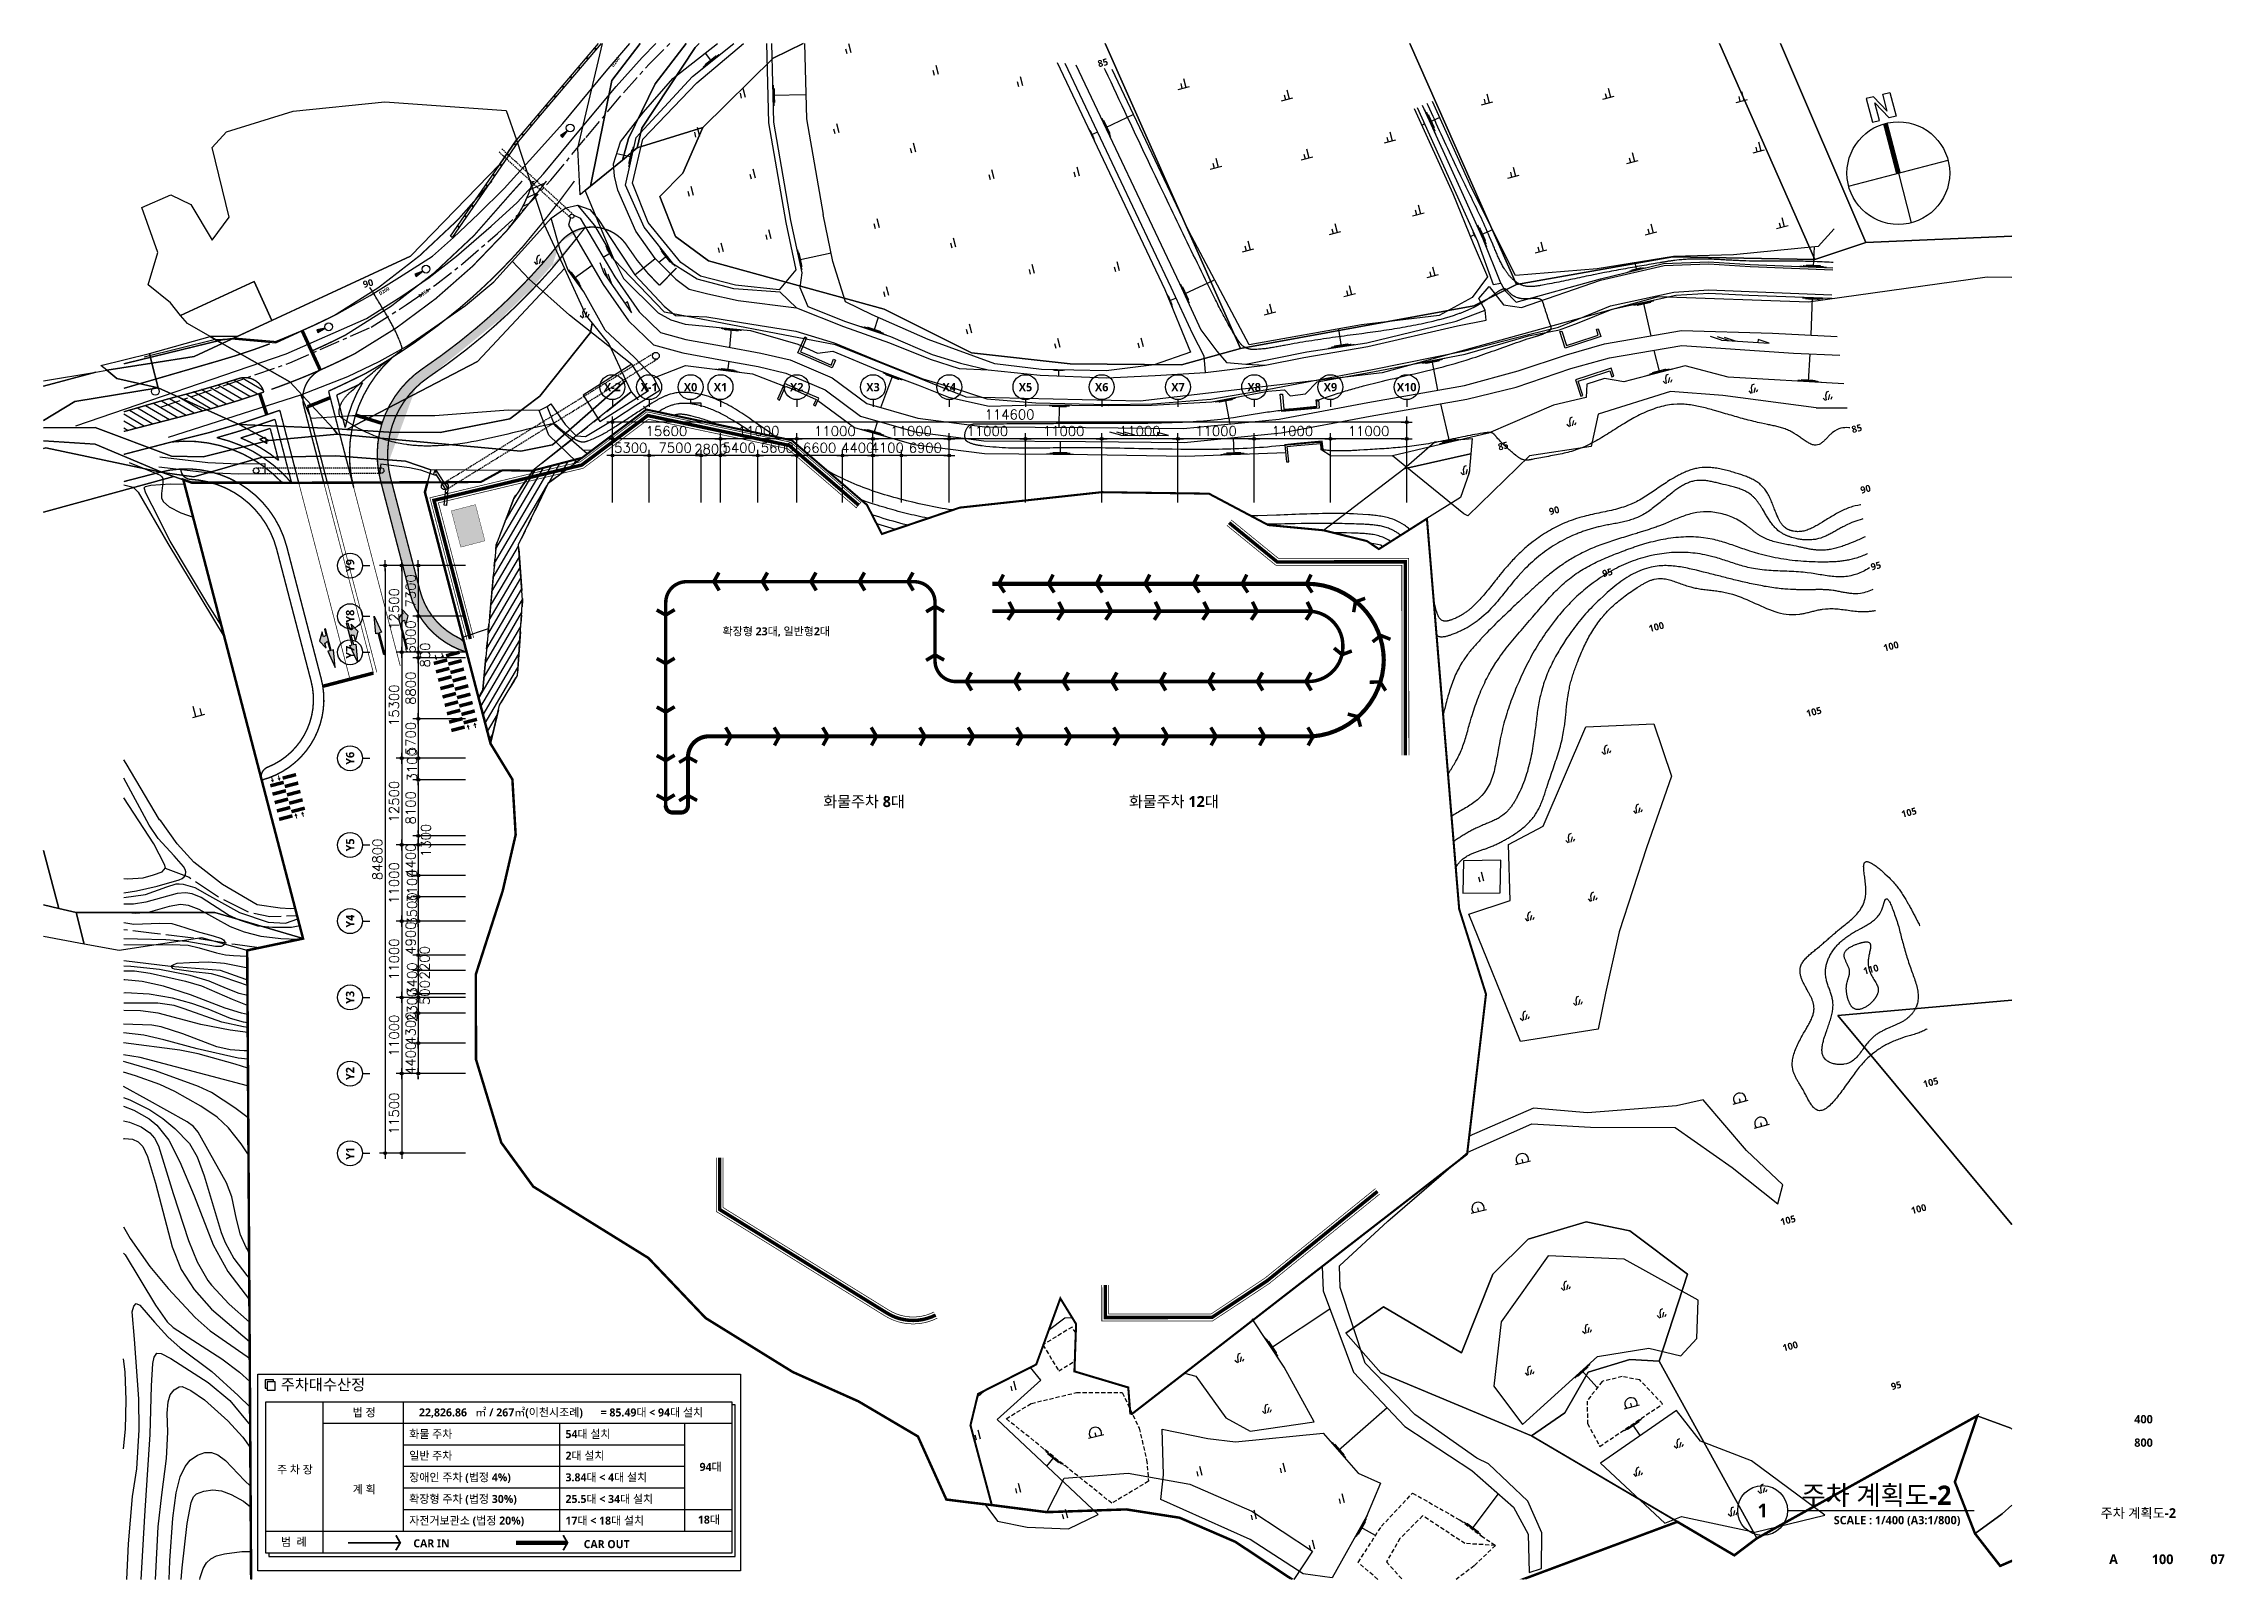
# Model space of a CAD drawing. Header units: millimetres. Extents: x 8000 to 190005487, y 8000 to 455456909.
# Drawn here: x 344000 to 658646, y 8000 to 229600 of the extents above; entities that cross this region are included whole.
import ezdxf
from ezdxf.enums import TextEntityAlignment as Align
from ezdxf.xclip import XClip

# ---------------------------------------------------------------- set-up
doc = ezdxf.new("R2010")
doc.units = ezdxf.units.MM
doc.header["$LTSCALE"] = 800
doc.header["$MEASUREMENT"] = 0
doc.header["$XCLIPFRAME"] = 0
doc.header["$PDSIZE"] = -10
for name, pattern in [('AD0023', [6, 5, -1]), ('CENTER', [2, 1.25, -0.25, 0.25, -0.25]), ('DASHED', [3, 2, -1]), ('HID', [2, 1.1, -0.9]), ('HIDDEN', [0.375, 0.25, -0.125]), ('PHANTOM2', [31.75, 15.875, -3.175, 3.175, -3.175, 3.175, -3.175]), ('XREF_BASE$0$PHANTOM', [63.5, 31.75, -6.35, 6.35, -6.35, 6.35, -6.35]), ('XREF_BASE$0$PHANTOMX2', [5, 2.5, -0.5, 0.5, -0.5, 0.5, -0.5]), ('상수', [0.95, 0.5, -0.05, -0.4]), ('오수', [0.95, 0.5, -0.05, -0.4])]:
    doc.linetypes.add(name, pattern=pattern)
doc.layers.get('0').update_dxf_attribs({"linetype": 'CONTINUOUS'})
doc.layers.get('Defpoints').update_dxf_attribs({"color": 153, "linetype": 'CONTINUOUS'})
for name, color, linetype in [('0가스', 2, 'GAS_LINE'), ('0상수', 5, '상수'), ('0오수', 152, '오수'), ('1-1CON', 35, 'CONTINUOUS'), ('1-5CON', 30, 'CONTINUOUS'), ('1-CEN', 2, 'CENTER'), ('1-HY', 8, 'CONTINUOUS'), ('1-ROAD', 1, 'CONTINUOUS'), ('1-SIM', 8, 'CONTINUOUS'), ('1-U형측구', 7, 'CONTINUOUS'), ('1-건물', 241, 'CONTINUOUS'), ('1-낙차구조물', 7, 'CONTINUOUS'), ('1-묘지', 4, 'CONTINUOUS'), ('1-물방향', 4, 'CONTINUOUS'), ('1-물선', 5, 'CONTINUOUS'), ('1-배수관', 134, 'HIDDEN'), ('1-비닐하우스', 7, 'HIDDEN'), ('1-비포장', 1, 'CONTINUOUS'), ('1-신호등', 4, 'CONTINUOUS'), ('1-옹벽', 4, 'CONTINUOUS'), ('1-지적선', 3, 'CONTINUOUS'), ('1-하수관로', 4, 'HIDDEN'), ('125', 4, 'CONTINUOUS'), ('3-노면표시', 7, 'CONTINUOUS'), ('9', 3, 'CONTINUOUS'), ('__COL', 2, 'CONTINUOUS'), ('_HAT', 8, 'CONTINUOUS'), ('A-ANNO-TITL', 7, 'CONTINUOUS'), ('AA-XXXX-TXT1', 2, 'CONTINUOUS'), ('AD0023', 1, 'AD0023'), ('ADA030', 1, 'CONTINUOUS'), ('BA003', 5, 'CONTINUOUS'), ('CAA002', 30, 'CONTINUOUS'), ('COL', 2, 'CONTINUOUS'), ('CONCM', 3, 'CONTINUOUS'), ('DA001', 3, 'CONTINUOUS'), ('DAA001', 5, 'CONTINUOUS'), ('LSMD_CONT_LDREG_41500', 1, 'CONTINUOUS'), ('NR', 7, 'CONTINUOUS'), ('rndur', 1, 'CONTINUOUS'), ('TEXT', 6, 'CONTINUOUS'), ('WAL', 3, 'CONTINUOUS'), ('X-SEC-종$0$A-ST-AXIS-BUB', 7, 'CONTINUOUS'), ('XREF_BASE$0$CE_PROPERTY LINE', 2, 'XREF_BASE$0$PHANTOM'), ('XREF_BASE$0$성토옹벽', 6, 'CONTINUOUS'), ('건축계획', 7, 'CONTINUOUS'), ('사업부지', 7, 'CONTINUOUS'), ('성토옹벽', 6, 'CONTINUOUS'), ('오수맨홀', 4, 'CONTINUOUS'), ('절토옹벽', 2, 'CONTINUOUS'), ('지번', 251, 'CONTINUOUS')]:
    doc.layers.add(name, color=color, linetype=linetype)
doc.layers.add('A-MKXS-TEXT1', color=3, linetype='CONTINUOUS', lineweight=25)
doc.styles.add('SH_대대리576', font='')
doc.styles.get("Standard").update_dxf_attribs({"font": 'SIMPLEX.shx'})
doc.styles.get('SH_대대리576').set_extended_font_data('NanumGothic', bold=True)
doc.linetypes.add('GAS_LINE', pattern='A,0.5,-0.2,["GAS",Standard,S=0.1,R=0,X=-0.1,Y=-0.05],-0.25', length=0.95)
doc.dimstyles.new('SHP 600', dxfattribs={"dimscale": 400, "dimtxt": 3.5, "dimasz": 1, "dimexe": 2, "dimexo": 2, "dimgap": 1, "dimtad": 1, "dimdec": 0, "dimzin": 0, "dimdsep": 46, "dimtxsty": 'Standard', "dimblk": 'DIMDOT', "dimcen": 0.09, "dimclrt": 3, "dimadec": 0, "dimazin": 1, "dimtfac": 1, "dimtdec": 0, "dimtix": 1, "dimtmove": 2, "dimatfit": 0, "dimldrblk": 'DIMDOT', "dimfxl": 1, "dimtfillclr": 3, "dimtolj": 1, "dimtzin": 0, "dimarcsym": 0})

msp = doc.modelspace()

# ---------------------------------------------------------------- texts
at = {"color": 7, "style": 'SH_대대리576'}
for s, height, p in [('확장형 23대, 일반형2대', 1163.113, (441961.4, 144215.8)), ('화물 주차', 1163.11, (396751, 28387.9)), ('54대 설치', 1163.11, (419295.5, 28387.9)), ('일반 주차', 1163.11, (396751, 25266.9)), ('2대 설치', 1163.11, (419295.5, 25266.9)), ('장애인 주차 (법정 4%%%)', 1163.113, (396751, 22145)), ('3.84대 < 4대 설치', 1163.113, (419295.5, 22145)), ('확장형 주차 (법정 30%%%)', 1163.113, (396751, 19023.1)), ('25.5대 < 34대 설치', 1163.113, (419295.5, 19023.1)), ('자전거보관소 (법정 20%%%)', 1163.113, (396751, 15901.3)), ('17대 < 18대 설치', 1163.113, (419295.5, 15901.3))]:
    msp.add_text(s, height=height, dxfattribs=at).set_placement(p)
for s, height, p in [('법 정', 1163.11, (390247.6, 31509.7)), ('22,826.86', 1163.11, (401622.2, 31509.7)), ('㎡ / 267㎡(이천시조례)', 1163.113, (414057.8, 31509.7)), ('= 85.49대 < 94대 설치', 1163.113, (431763.5, 31509.7)), ('주 차 장', 1163.11, (380259.9, 23274.9)), ('94대', 1163.11, (440239.7, 23652.3)), ('계 획', 1163.11, (390247.6, 20405.8)), ('18대', 1163.11, (439989.5, 16040.5)), ('범  례', 1163.11, (380096.7, 12832.8))]:
    msp.add_text(s, height=height, dxfattribs=at).set_placement(p, align=Align.CENTER)
for s, p in [('CAR IN', (399960.8, 13200.1)), ('CAR OUT', (425245.7, 13089.1))]:
    msp.add_text(s, height=1163.11, dxfattribs=at).set_placement(p, align=Align.MIDDLE_CENTER)
at = {"layer": 'A-ANNO-TITL', "style": 'SH_대대리576'}
for s, height, p in [('400', 1200, (646980.7, 31111.2)), ('800', 1200, (646980.7, 27733.6)), ('주차 계획도-2', 1400, (646227, 17589)), ('A', 1400, (642650.1, 10908.4)), ('100', 1400, (649734.4, 10908.4)), ('07', 1400, (657663, 10908.4))]:
    msp.add_text(s, height=height, dxfattribs=at).set_placement(p, align=Align.MIDDLE)
at = {"layer": 'A-MKXS-TEXT1', "style": 'SH_대대리576'}
for s, p in [('화물주차 8대', (462370.7, 120240.6)), ('화물주차 12대', (507070.7, 120240.6))]:
    msp.add_text(s, height=1600, dxfattribs=at).set_placement(p, align=Align.MIDDLE_CENTER)
at = {"layer": 'X-SEC-종$0$A-ST-AXIS-BUB', "style": 'SH_대대리576'}
for s, p in [('X-2', (426065.5, 180031.5)), ('X-1', (431365.5, 180031.5)), ('X0', (437342.6, 180031.5)), ('X1', (441665.5, 180031.5)), ('X2', (452665.5, 180031.5)), ('X3', (463665.5, 180031.5)), ('X4', (474665.5, 180031.5)), ('X5', (485665.5, 180031.5)), ('X6', (496665.5, 180031.5)), ('X7', (507665.5, 180031.5)), ('X8', (518665.5, 180031.5)), ('X9', (529665.5, 180031.5)), ('X10', (540665.5, 180031.5))]:
    msp.add_text(s, height=1200, dxfattribs=at).set_placement(p, align=Align.MIDDLE_CENTER)
for s, p in [('Y9', (388215.5, 154281.5)), ('Y8', (388215.5, 146981.5)), ('Y7', (388215.5, 141781.5)), ('Y6', (388215.5, 126481.5)), ('Y5', (388215.5, 113981.5)), ('Y4', (388215.5, 102981.5)), ('Y3', (388215.5, 91981.5)), ('Y2', (388215.5, 80981.5)), ('Y1', (388215.5, 69481.5))]:
    msp.add_text(s, height=1200, rotation=90, dxfattribs=at).set_placement(p, align=Align.MIDDLE_CENTER)
at = {"layer": '지번', "color": 7, "style": 'SH_대대리576'}
msp.add_text('주차대수산정', height=1615.43, dxfattribs=at).set_placement((378220.6, 35296))

# ---------------------------------------------------------------- blocks, each defined once
blk = doc.blocks.new('DIMDOT')
at = {"color": 0}
blk.add_line((-2, 0), (2, 0), dxfattribs=at)
for radius in [0.5, 0.25]:
    blk.add_circle((0, 0), radius, dxfattribs=at)
blk = doc.blocks.new('*D1110')
at = {"color": 0, "lineweight": -2}
for p, q in [((404865, 154281), (392465, 154281)), ((393265, 153881), (393265, 69881)), ((404865, 69481), (392465, 69481))]:
    blk.add_line(p, q, dxfattribs=at)
at = {"layer": 'Defpoints', "color": 0}
for p in [(405665, 154281), (393265, 69481), (405665, 69481)]:
    blk.add_point(p, dxfattribs=at)
at = {"color": 0, "linetype": 'ByBlock', "lineweight": -2, "xscale": 400, "yscale": 400, "zscale": 400}
for p, rotation in [((393265, 154281), 90), ((393265, 69481), 270)]:
    blk.add_blockref('DIMDOT', p, dxfattribs=dict(at, rotation=rotation))
at = {"color": 3, "insert": (392165, 111881), "char_height": 1400, "attachment_point": 5, "rotation": 90}
blk.add_mtext('\\A1;84800', dxfattribs=at)
blk = doc.blocks.new('*D1111')
at = {"color": 0, "lineweight": -2}
for p, q in [((404865, 80981), (394865, 80981)), ((395665, 80581), (395665, 69881)), ((404865, 69481), (394865, 69481))]:
    blk.add_line(p, q, dxfattribs=at)
at = {"layer": 'Defpoints', "color": 0}
for p in [(405665, 80981), (395665, 69481), (405665, 69481)]:
    blk.add_point(p, dxfattribs=at)
at = {"color": 0, "linetype": 'ByBlock', "lineweight": -2, "xscale": 400, "yscale": 400, "zscale": 400}
for p, rotation in [((395665, 80981), 90), ((395665, 69481), 270)]:
    blk.add_blockref('DIMDOT', p, dxfattribs=dict(at, rotation=rotation))
at = {"color": 3, "insert": (394565, 75231), "char_height": 1400, "attachment_point": 5, "rotation": 90}
blk.add_mtext('\\A1;11500', dxfattribs=at)
blk = doc.blocks.new('*D1112')
at = {"color": 0, "lineweight": -2}
for p, q in [((404865, 91981), (394865, 91981)), ((395665, 91581), (395665, 81381)), ((404865, 80981), (394865, 80981))]:
    blk.add_line(p, q, dxfattribs=at)
at = {"layer": 'Defpoints', "color": 0}
for p in [(405665, 91981), (395665, 80981), (405665, 80981)]:
    blk.add_point(p, dxfattribs=at)
at = {"color": 0, "linetype": 'ByBlock', "lineweight": -2, "xscale": 400, "yscale": 400, "zscale": 400}
for p, rotation in [((395665, 91981), 90), ((395665, 80981), 270)]:
    blk.add_blockref('DIMDOT', p, dxfattribs=dict(at, rotation=rotation))
at = {"color": 3, "insert": (394565, 86481), "char_height": 1400, "attachment_point": 5, "rotation": 90}
blk.add_mtext('\\A1;11000', dxfattribs=at)
blk = doc.blocks.new('*D1113')
at = {"color": 0, "lineweight": -2}
for p, q in [((404865, 102981), (394865, 102981)), ((395665, 102581), (395665, 92381)), ((404865, 91981), (394865, 91981))]:
    blk.add_line(p, q, dxfattribs=at)
at = {"layer": 'Defpoints', "color": 0}
for p in [(405665, 102981), (395665, 91981), (405665, 91981)]:
    blk.add_point(p, dxfattribs=at)
at = {"color": 0, "linetype": 'ByBlock', "lineweight": -2, "xscale": 400, "yscale": 400, "zscale": 400}
for p, rotation in [((395665, 102981), 90), ((395665, 91981), 270)]:
    blk.add_blockref('DIMDOT', p, dxfattribs=dict(at, rotation=rotation))
at = {"color": 3, "insert": (394565, 97481), "char_height": 1400, "attachment_point": 5, "rotation": 90}
blk.add_mtext('\\A1;11000', dxfattribs=at)
blk = doc.blocks.new('*D1114')
at = {"color": 0, "lineweight": -2}
for p, q in [((404865, 113981), (394865, 113981)), ((395665, 113581), (395665, 103381)), ((404865, 102981), (394865, 102981))]:
    blk.add_line(p, q, dxfattribs=at)
at = {"layer": 'Defpoints', "color": 0}
for p in [(405665, 113981), (395665, 102981), (405665, 102981)]:
    blk.add_point(p, dxfattribs=at)
at = {"color": 0, "linetype": 'ByBlock', "lineweight": -2, "xscale": 400, "yscale": 400, "zscale": 400}
for p, rotation in [((395665, 113981), 90), ((395665, 102981), 270)]:
    blk.add_blockref('DIMDOT', p, dxfattribs=dict(at, rotation=rotation))
at = {"color": 3, "insert": (394565, 108481), "char_height": 1400, "attachment_point": 5, "rotation": 90}
blk.add_mtext('\\A1;11000', dxfattribs=at)
blk = doc.blocks.new('*D1115')
at = {"color": 0, "lineweight": -2}
for p, q in [((404865, 126481), (394865, 126481)), ((395665, 126081), (395665, 114381)), ((404865, 113981), (394865, 113981))]:
    blk.add_line(p, q, dxfattribs=at)
at = {"layer": 'Defpoints', "color": 0}
for p in [(405665, 126481), (395665, 113981), (405665, 113981)]:
    blk.add_point(p, dxfattribs=at)
at = {"color": 0, "linetype": 'ByBlock', "lineweight": -2, "xscale": 400, "yscale": 400, "zscale": 400}
for p, rotation in [((395665, 126481), 90), ((395665, 113981), 270)]:
    blk.add_blockref('DIMDOT', p, dxfattribs=dict(at, rotation=rotation))
at = {"color": 3, "insert": (394565, 120231), "char_height": 1400, "attachment_point": 5, "rotation": 90}
blk.add_mtext('\\A1;12500', dxfattribs=at)
blk = doc.blocks.new('*D1116')
at = {"color": 0, "lineweight": -2}
for p, q in [((404865, 141781), (394865, 141781)), ((395665, 141381), (395665, 126881)), ((404865, 126481), (394865, 126481))]:
    blk.add_line(p, q, dxfattribs=at)
at = {"layer": 'Defpoints', "color": 0}
for p in [(405665, 141781), (395665, 126481), (405665, 126481)]:
    blk.add_point(p, dxfattribs=at)
at = {"color": 0, "linetype": 'ByBlock', "lineweight": -2, "xscale": 400, "yscale": 400, "zscale": 400}
for p, rotation in [((395665, 141781), 90), ((395665, 126481), 270)]:
    blk.add_blockref('DIMDOT', p, dxfattribs=dict(at, rotation=rotation))
at = {"color": 3, "insert": (394565, 134131), "char_height": 1400, "attachment_point": 5, "rotation": 90}
blk.add_mtext('\\A1;15300', dxfattribs=at)
blk = doc.blocks.new('*D1117')
at = {"color": 0, "lineweight": -2}
for p, q in [((404865, 154281), (394865, 154281)), ((395665, 153881), (395665, 142181)), ((404865, 141781), (394865, 141781))]:
    blk.add_line(p, q, dxfattribs=at)
at = {"layer": 'Defpoints', "color": 0}
for p in [(405665, 154281), (395665, 141781), (405665, 141781)]:
    blk.add_point(p, dxfattribs=at)
at = {"color": 0, "linetype": 'ByBlock', "lineweight": -2, "xscale": 400, "yscale": 400, "zscale": 400}
for p, rotation in [((395665, 154281), 90), ((395665, 141781), 270)]:
    blk.add_blockref('DIMDOT', p, dxfattribs=dict(at, rotation=rotation))
at = {"color": 3, "insert": (394565, 148031), "char_height": 1400, "attachment_point": 5, "rotation": 90}
blk.add_mtext('\\A1;12500', dxfattribs=at)
blk = doc.blocks.new('*D1118')
at = {"color": 0, "lineweight": -2}
for p, q in [((404865, 146981), (397265, 146981)), ((398065, 146581), (398065, 141381)), ((404865, 140981), (397265, 140981))]:
    blk.add_line(p, q, dxfattribs=at)
at = {"layer": 'Defpoints', "color": 0}
for p in [(405665, 146981), (398065, 140981), (405665, 140981)]:
    blk.add_point(p, dxfattribs=at)
at = {"color": 0, "linetype": 'ByBlock', "lineweight": -2, "xscale": 400, "yscale": 400, "zscale": 400}
for p, rotation in [((398065, 146981), 90), ((398065, 140981), 270)]:
    blk.add_blockref('DIMDOT', p, dxfattribs=dict(at, rotation=rotation))
at = {"color": 3, "insert": (396965, 143981), "char_height": 1400, "attachment_point": 5, "rotation": 90}
blk.add_mtext('\\A1;6000', dxfattribs=at)
blk = doc.blocks.new('*D1119')
at = {"color": 0, "lineweight": -2}
for p, q in [((404865, 140981), (397265, 140981)), ((398065, 140581), (398065, 132581)), ((404865, 132181), (397265, 132181))]:
    blk.add_line(p, q, dxfattribs=at)
at = {"layer": 'Defpoints', "color": 0}
for p in [(405665, 140981), (398065, 132181), (405665, 132181)]:
    blk.add_point(p, dxfattribs=at)
at = {"color": 0, "linetype": 'ByBlock', "lineweight": -2, "xscale": 400, "yscale": 400, "zscale": 400}
for p, rotation in [((398065, 140981), 90), ((398065, 132181), 270)]:
    blk.add_blockref('DIMDOT', p, dxfattribs=dict(at, rotation=rotation))
at = {"color": 3, "insert": (396965, 136581), "char_height": 1400, "attachment_point": 5, "rotation": 90}
blk.add_mtext('\\A1;8800', dxfattribs=at)
blk = doc.blocks.new('*D1120')
at = {"color": 0, "lineweight": -2}
for p, q in [((404865, 132181), (397265, 132181)), ((398065, 131781), (398065, 126881)), ((404865, 126481), (397265, 126481))]:
    blk.add_line(p, q, dxfattribs=at)
at = {"layer": 'Defpoints', "color": 0}
for p in [(405665, 132181), (398065, 126481), (405665, 126481)]:
    blk.add_point(p, dxfattribs=at)
at = {"color": 0, "linetype": 'ByBlock', "lineweight": -2, "xscale": 400, "yscale": 400, "zscale": 400}
for p, rotation in [((398065, 132181), 90), ((398065, 126481), 270)]:
    blk.add_blockref('DIMDOT', p, dxfattribs=dict(at, rotation=rotation))
at = {"color": 3, "insert": (396965, 129331), "char_height": 1400, "attachment_point": 5, "rotation": 90}
blk.add_mtext('\\A1;5700', dxfattribs=at)
blk = doc.blocks.new('*D1121')
at = {"color": 0, "lineweight": -2}
for p, q in [((404865, 126481), (397265, 126481)), ((398065, 126881), (398065, 127281)), ((398065, 126481), (398065, 123381)), ((404865, 123381), (397265, 123381)), ((398065, 122981), (398065, 122581))]:
    blk.add_line(p, q, dxfattribs=at)
at = {"layer": 'Defpoints', "color": 0}
for p in [(405665, 126481), (398065, 123381), (405665, 123381)]:
    blk.add_point(p, dxfattribs=at)
at = {"color": 0, "linetype": 'ByBlock', "lineweight": -2, "xscale": 400, "yscale": 400, "zscale": 400}
for p, rotation in [((398065, 126481), 270), ((398065, 123381), 90)]:
    blk.add_blockref('DIMDOT', p, dxfattribs=dict(at, rotation=rotation))
at = {"color": 3, "insert": (397165, 125531), "char_height": 1400, "attachment_point": 5, "rotation": 90}
blk.add_mtext('\\A1;3100', dxfattribs=at)
blk = doc.blocks.new('*D1122')
at = {"color": 0, "lineweight": -2}
for p, q in [((404865, 123381), (397265, 123381)), ((398065, 122981), (398065, 115681)), ((404865, 115281), (397265, 115281))]:
    blk.add_line(p, q, dxfattribs=at)
at = {"layer": 'Defpoints', "color": 0}
for p in [(405665, 123381), (398065, 115281), (405665, 115281)]:
    blk.add_point(p, dxfattribs=at)
at = {"color": 0, "linetype": 'ByBlock', "lineweight": -2, "xscale": 400, "yscale": 400, "zscale": 400}
for p, rotation in [((398065, 123381), 90), ((398065, 115281), 270)]:
    blk.add_blockref('DIMDOT', p, dxfattribs=dict(at, rotation=rotation))
at = {"color": 3, "insert": (396965, 119331), "char_height": 1400, "attachment_point": 5, "rotation": 90}
blk.add_mtext('\\A1;8100', dxfattribs=at)
blk = doc.blocks.new('*D1123')
at = {"color": 0, "lineweight": -2}
for p, q in [((404865, 115281), (397265, 115281)), ((404865, 113981), (397265, 113981)), ((398065, 115681), (398065, 116081)), ((398065, 115281), (398065, 113981)), ((398065, 113581), (398065, 113181))]:
    blk.add_line(p, q, dxfattribs=at)
at = {"layer": 'Defpoints', "color": 0}
for p in [(398065, 113981), (405665, 115281), (405665, 113981)]:
    blk.add_point(p, dxfattribs=at)
at = {"color": 0, "linetype": 'ByBlock', "lineweight": -2, "xscale": 400, "yscale": 400, "zscale": 400}
for p, rotation in [((398065, 115281), 270), ((398065, 113981), 90)]:
    blk.add_blockref('DIMDOT', p, dxfattribs=dict(at, rotation=rotation))
at = {"color": 3, "insert": (399150, 114631), "char_height": 1400, "attachment_point": 5, "rotation": 90}
blk.add_mtext('\\A1;1300', dxfattribs=at)
blk = doc.blocks.new('*D1124')
at = {"color": 0, "lineweight": -2}
for p, q in [((404865, 113981), (397265, 113981)), ((398065, 114381), (398065, 114781)), ((398065, 113981), (398065, 109581)), ((404865, 109581), (397265, 109581)), ((398065, 109181), (398065, 108781))]:
    blk.add_line(p, q, dxfattribs=at)
at = {"layer": 'Defpoints', "color": 0}
for p in [(405665, 113981), (398065, 109581), (405665, 109581)]:
    blk.add_point(p, dxfattribs=at)
at = {"color": 0, "linetype": 'ByBlock', "lineweight": -2, "xscale": 400, "yscale": 400, "zscale": 400}
for p, rotation in [((398065, 113981), 270), ((398065, 109581), 90)]:
    blk.add_blockref('DIMDOT', p, dxfattribs=dict(at, rotation=rotation))
at = {"color": 3, "insert": (396965, 111781), "char_height": 1400, "attachment_point": 5, "rotation": 90}
blk.add_mtext('\\A1;4400', dxfattribs=at)
blk = doc.blocks.new('*D1125')
at = {"color": 0, "lineweight": -2}
for p, q in [((398065, 109981), (398065, 110381)), ((404865, 109581), (397265, 109581)), ((398065, 109581), (398065, 106481)), ((404865, 106481), (397265, 106481)), ((398065, 106081), (398065, 105681))]:
    blk.add_line(p, q, dxfattribs=at)
at = {"layer": 'Defpoints', "color": 0}
for p in [(405665, 109581), (398065, 106481), (405665, 106481)]:
    blk.add_point(p, dxfattribs=at)
at = {"color": 0, "linetype": 'ByBlock', "lineweight": -2, "xscale": 400, "yscale": 400, "zscale": 400}
for p, rotation in [((398065, 109581), 270), ((398065, 106481), 90)]:
    blk.add_blockref('DIMDOT', p, dxfattribs=dict(at, rotation=rotation))
at = {"color": 3, "insert": (397165, 108031), "char_height": 1400, "attachment_point": 5, "rotation": 90}
blk.add_mtext('\\A1;3100', dxfattribs=at)
blk = doc.blocks.new('*D1126')
at = {"color": 0, "lineweight": -2}
for p, q in [((398065, 106881), (398065, 107281)), ((404865, 106481), (397265, 106481)), ((398065, 106481), (398065, 102981)), ((404865, 102981), (397265, 102981)), ((398065, 102581), (398065, 102181))]:
    blk.add_line(p, q, dxfattribs=at)
at = {"layer": 'Defpoints', "color": 0}
for p in [(405665, 106481), (398065, 102981), (405665, 102981)]:
    blk.add_point(p, dxfattribs=at)
at = {"color": 0, "linetype": 'ByBlock', "lineweight": -2, "xscale": 400, "yscale": 400, "zscale": 400}
for p, rotation in [((398065, 106481), 270), ((398065, 102981), 90)]:
    blk.add_blockref('DIMDOT', p, dxfattribs=dict(at, rotation=rotation))
at = {"color": 3, "insert": (397165, 104731), "char_height": 1400, "attachment_point": 5, "rotation": 90}
blk.add_mtext('\\A1;3500', dxfattribs=at)
blk = doc.blocks.new('*D1127')
at = {"color": 0, "lineweight": -2}
for p, q in [((404865, 102981), (397265, 102981)), ((398065, 102581), (398065, 98481)), ((404865, 98081), (397265, 98081))]:
    blk.add_line(p, q, dxfattribs=at)
at = {"layer": 'Defpoints', "color": 0}
for p in [(405665, 102981), (398065, 98081), (405665, 98081)]:
    blk.add_point(p, dxfattribs=at)
at = {"color": 0, "linetype": 'ByBlock', "lineweight": -2, "xscale": 400, "yscale": 400, "zscale": 400}
for p, rotation in [((398065, 102981), 90), ((398065, 98081), 270)]:
    blk.add_blockref('DIMDOT', p, dxfattribs=dict(at, rotation=rotation))
at = {"color": 3, "insert": (396965, 100531), "char_height": 1400, "attachment_point": 5, "rotation": 90}
blk.add_mtext('\\A1;4900', dxfattribs=at)
blk = doc.blocks.new('*D1128')
at = {"color": 0, "lineweight": -2}
for p, q in [((404865, 98081), (397265, 98081)), ((398065, 98481), (398065, 98881)), ((398065, 98081), (398065, 95881)), ((404865, 95881), (397265, 95881)), ((398065, 95481), (398065, 95081))]:
    blk.add_line(p, q, dxfattribs=at)
at = {"layer": 'Defpoints', "color": 0}
for p in [(405665, 98081), (398065, 95881), (405665, 95881)]:
    blk.add_point(p, dxfattribs=at)
at = {"color": 0, "linetype": 'ByBlock', "lineweight": -2, "xscale": 400, "yscale": 400, "zscale": 400}
for p, rotation in [((398065, 98081), 270), ((398065, 95881), 90)]:
    blk.add_blockref('DIMDOT', p, dxfattribs=dict(at, rotation=rotation))
at = {"color": 3, "insert": (398976, 96981), "char_height": 1400, "attachment_point": 5, "rotation": 90}
blk.add_mtext('\\A1;2200', dxfattribs=at)
blk = doc.blocks.new('*D1129')
at = {"color": 0, "lineweight": -2}
for p, q in [((404865, 95881), (397265, 95881)), ((398065, 96281), (398065, 96681)), ((398065, 95881), (398065, 92481)), ((404865, 92481), (397265, 92481)), ((398065, 92081), (398065, 91681))]:
    blk.add_line(p, q, dxfattribs=at)
at = {"layer": 'Defpoints', "color": 0}
for p in [(405665, 95881), (398065, 92481), (405665, 92481)]:
    blk.add_point(p, dxfattribs=at)
at = {"color": 0, "linetype": 'ByBlock', "lineweight": -2, "xscale": 400, "yscale": 400, "zscale": 400}
for p, rotation in [((398065, 95881), 270), ((398065, 92481), 90)]:
    blk.add_blockref('DIMDOT', p, dxfattribs=dict(at, rotation=rotation))
at = {"color": 3, "insert": (397165, 94631), "char_height": 1400, "attachment_point": 5, "rotation": 90}
blk.add_mtext('\\A1;3400', dxfattribs=at)
blk = doc.blocks.new('*D1130')
at = {"color": 0, "lineweight": -2}
for p, q in [((404865, 92481), (397265, 92481)), ((404865, 91981), (397265, 91981)), ((398065, 92881), (398065, 93281)), ((398065, 92481), (398065, 91981)), ((398065, 91581), (398065, 91181))]:
    blk.add_line(p, q, dxfattribs=at)
at = {"layer": 'Defpoints', "color": 0}
for p in [(398065, 91981), (405665, 92481), (405665, 91981)]:
    blk.add_point(p, dxfattribs=at)
at = {"color": 0, "linetype": 'ByBlock', "lineweight": -2, "xscale": 400, "yscale": 400, "zscale": 400}
for p, rotation in [((398065, 92481), 270), ((398065, 91981), 90)]:
    blk.add_blockref('DIMDOT', p, dxfattribs=dict(at, rotation=rotation))
at = {"color": 3, "insert": (398997, 92681), "char_height": 1400, "attachment_point": 5, "rotation": 90}
blk.add_mtext('\\A1;500', dxfattribs=at)
blk = doc.blocks.new('*D1131')
at = {"color": 0, "lineweight": -2}
for p, q in [((404865, 91981), (397265, 91981)), ((398065, 92381), (398065, 92781)), ((398065, 91981), (398065, 89681)), ((404865, 89681), (397265, 89681)), ((398065, 89281), (398065, 88881))]:
    blk.add_line(p, q, dxfattribs=at)
at = {"layer": 'Defpoints', "color": 0}
for p in [(405665, 91981), (398065, 89681), (405665, 89681)]:
    blk.add_point(p, dxfattribs=at)
at = {"color": 0, "linetype": 'ByBlock', "lineweight": -2, "xscale": 400, "yscale": 400, "zscale": 400}
for p, rotation in [((398065, 91981), 270), ((398065, 89681), 90)]:
    blk.add_blockref('DIMDOT', p, dxfattribs=dict(at, rotation=rotation))
at = {"color": 3, "insert": (397165, 90831), "char_height": 1400, "attachment_point": 5, "rotation": 90}
blk.add_mtext('\\A1;2300', dxfattribs=at)
blk = doc.blocks.new('*D1132')
at = {"color": 0, "lineweight": -2}
for p, q in [((404865, 89681), (397265, 89681)), ((398065, 90081), (398065, 90481)), ((398065, 89681), (398065, 85381)), ((404865, 85381), (397265, 85381)), ((398065, 84981), (398065, 84581))]:
    blk.add_line(p, q, dxfattribs=at)
at = {"layer": 'Defpoints', "color": 0}
for p in [(405665, 89681), (398065, 85381), (405665, 85381)]:
    blk.add_point(p, dxfattribs=at)
at = {"color": 0, "linetype": 'ByBlock', "lineweight": -2, "xscale": 400, "yscale": 400, "zscale": 400}
for p, rotation in [((398065, 89681), 270), ((398065, 85381), 90)]:
    blk.add_blockref('DIMDOT', p, dxfattribs=dict(at, rotation=rotation))
at = {"color": 3, "insert": (396965, 87531), "char_height": 1400, "attachment_point": 5, "rotation": 90}
blk.add_mtext('\\A1;4300', dxfattribs=at)
blk = doc.blocks.new('*D1133')
at = {"color": 0, "lineweight": -2}
for p, q in [((404865, 154281), (397265, 154281)), ((398065, 153881), (398065, 147381)), ((404865, 146981), (397265, 146981))]:
    blk.add_line(p, q, dxfattribs=at)
at = {"layer": 'Defpoints', "color": 0}
for p in [(405665, 154281), (398065, 146981), (405665, 146981)]:
    blk.add_point(p, dxfattribs=at)
at = {"color": 0, "linetype": 'ByBlock', "lineweight": -2, "xscale": 400, "yscale": 400, "zscale": 400}
for p, rotation in [((398065, 154281), 90), ((398065, 146981), 270)]:
    blk.add_blockref('DIMDOT', p, dxfattribs=dict(at, rotation=rotation))
at = {"color": 3, "insert": (396965, 150631), "char_height": 1400, "attachment_point": 5, "rotation": 90}
blk.add_mtext('\\A1;7300', dxfattribs=at)
blk = doc.blocks.new('*D1134')
at = {"color": 0, "lineweight": -2}
for p, q in [((426065, 163381), (426065, 175781)), ((540265, 174981), (426465, 174981)), ((540665, 163381), (540665, 175781))]:
    blk.add_line(p, q, dxfattribs=at)
at = {"layer": 'Defpoints', "color": 0}
for p in [(426065, 174981), (426065, 162581), (540665, 162581)]:
    blk.add_point(p, dxfattribs=at)
at = {"color": 0, "linetype": 'ByBlock', "lineweight": -2, "xscale": 400, "yscale": 400, "zscale": 400, "rotation": 180}
blk.add_blockref('DIMDOT', (426065, 174981), dxfattribs=at)
at = {"color": 0, "linetype": 'ByBlock', "lineweight": -2, "xscale": 400, "yscale": 400, "zscale": 400}
blk.add_blockref('DIMDOT', (540665, 174981), dxfattribs=at)
at = {"color": 3, "insert": (483365, 176082), "char_height": 1400, "attachment_point": 5}
blk.add_mtext('\\A1;114600', dxfattribs=at)
blk = doc.blocks.new('*D1135')
at = {"color": 0, "lineweight": -2}
for p, q in [((441665, 163381), (441665, 173381)), ((452665, 163381), (452665, 173381)), ((452265, 172581), (442065, 172581))]:
    blk.add_line(p, q, dxfattribs=at)
at = {"layer": 'Defpoints', "color": 0}
for p in [(441665, 172581), (441665, 162581), (452665, 162581)]:
    blk.add_point(p, dxfattribs=at)
at = {"color": 0, "linetype": 'ByBlock', "lineweight": -2, "xscale": 400, "yscale": 400, "zscale": 400, "rotation": 180}
blk.add_blockref('DIMDOT', (441665, 172581), dxfattribs=at)
at = {"color": 0, "linetype": 'ByBlock', "lineweight": -2, "xscale": 400, "yscale": 400, "zscale": 400}
blk.add_blockref('DIMDOT', (452665, 172581), dxfattribs=at)
at = {"color": 3, "insert": (447165, 173682), "char_height": 1400, "attachment_point": 5}
blk.add_mtext('\\A1;11000', dxfattribs=at)
blk = doc.blocks.new('*D1136')
at = {"color": 0, "lineweight": -2}
for p, q in [((452665, 163381), (452665, 173381)), ((463665, 163381), (463665, 173381)), ((463265, 172581), (453065, 172581))]:
    blk.add_line(p, q, dxfattribs=at)
at = {"layer": 'Defpoints', "color": 0}
for p in [(452665, 172581), (452665, 162581), (463665, 162581)]:
    blk.add_point(p, dxfattribs=at)
at = {"color": 0, "linetype": 'ByBlock', "lineweight": -2, "xscale": 400, "yscale": 400, "zscale": 400, "rotation": 180}
blk.add_blockref('DIMDOT', (452665, 172581), dxfattribs=at)
at = {"color": 0, "linetype": 'ByBlock', "lineweight": -2, "xscale": 400, "yscale": 400, "zscale": 400}
blk.add_blockref('DIMDOT', (463665, 172581), dxfattribs=at)
at = {"color": 3, "insert": (458165, 173682), "char_height": 1400, "attachment_point": 5}
blk.add_mtext('\\A1;11000', dxfattribs=at)
blk = doc.blocks.new('*D1137')
at = {"color": 0, "lineweight": -2}
for p, q in [((463665, 163381), (463665, 173381)), ((474665, 163381), (474665, 173381)), ((474265, 172581), (464065, 172581))]:
    blk.add_line(p, q, dxfattribs=at)
at = {"layer": 'Defpoints', "color": 0}
for p in [(463665, 172581), (463665, 162581), (474665, 162581)]:
    blk.add_point(p, dxfattribs=at)
at = {"color": 0, "linetype": 'ByBlock', "lineweight": -2, "xscale": 400, "yscale": 400, "zscale": 400, "rotation": 180}
blk.add_blockref('DIMDOT', (463665, 172581), dxfattribs=at)
at = {"color": 0, "linetype": 'ByBlock', "lineweight": -2, "xscale": 400, "yscale": 400, "zscale": 400}
blk.add_blockref('DIMDOT', (474665, 172581), dxfattribs=at)
at = {"color": 3, "insert": (469165, 173682), "char_height": 1400, "attachment_point": 5}
blk.add_mtext('\\A1;11000', dxfattribs=at)
blk = doc.blocks.new('*D1138')
at = {"color": 0, "lineweight": -2}
for p, q in [((474665, 163381), (474665, 173381)), ((485665, 163381), (485665, 173381)), ((485265, 172581), (475065, 172581))]:
    blk.add_line(p, q, dxfattribs=at)
at = {"layer": 'Defpoints', "color": 0}
for p in [(474665, 172581), (474665, 162581), (485665, 162581)]:
    blk.add_point(p, dxfattribs=at)
at = {"color": 0, "linetype": 'ByBlock', "lineweight": -2, "xscale": 400, "yscale": 400, "zscale": 400, "rotation": 180}
blk.add_blockref('DIMDOT', (474665, 172581), dxfattribs=at)
at = {"color": 0, "linetype": 'ByBlock', "lineweight": -2, "xscale": 400, "yscale": 400, "zscale": 400}
blk.add_blockref('DIMDOT', (485665, 172581), dxfattribs=at)
at = {"color": 3, "insert": (480165, 173682), "char_height": 1400, "attachment_point": 5}
blk.add_mtext('\\A1;11000', dxfattribs=at)
blk = doc.blocks.new('*D1139')
at = {"color": 0, "lineweight": -2}
for p, q in [((485665, 163381), (485665, 173381)), ((496665, 163381), (496665, 173381)), ((496265, 172581), (486065, 172581))]:
    blk.add_line(p, q, dxfattribs=at)
at = {"layer": 'Defpoints', "color": 0}
for p in [(485665, 172581), (485665, 162581), (496665, 162581)]:
    blk.add_point(p, dxfattribs=at)
at = {"color": 0, "linetype": 'ByBlock', "lineweight": -2, "xscale": 400, "yscale": 400, "zscale": 400, "rotation": 180}
blk.add_blockref('DIMDOT', (485665, 172581), dxfattribs=at)
at = {"color": 0, "linetype": 'ByBlock', "lineweight": -2, "xscale": 400, "yscale": 400, "zscale": 400}
blk.add_blockref('DIMDOT', (496665, 172581), dxfattribs=at)
at = {"color": 3, "insert": (491165, 173682), "char_height": 1400, "attachment_point": 5}
blk.add_mtext('\\A1;11000', dxfattribs=at)
blk = doc.blocks.new('*D1140')
at = {"color": 0, "lineweight": -2}
for p, q in [((496665, 163381), (496665, 173381)), ((507665, 163381), (507665, 173381)), ((507265, 172581), (497065, 172581))]:
    blk.add_line(p, q, dxfattribs=at)
at = {"layer": 'Defpoints', "color": 0}
for p in [(496665, 172581), (496665, 162581), (507665, 162581)]:
    blk.add_point(p, dxfattribs=at)
at = {"color": 0, "linetype": 'ByBlock', "lineweight": -2, "xscale": 400, "yscale": 400, "zscale": 400, "rotation": 180}
blk.add_blockref('DIMDOT', (496665, 172581), dxfattribs=at)
at = {"color": 0, "linetype": 'ByBlock', "lineweight": -2, "xscale": 400, "yscale": 400, "zscale": 400}
blk.add_blockref('DIMDOT', (507665, 172581), dxfattribs=at)
at = {"color": 3, "insert": (502165, 173682), "char_height": 1400, "attachment_point": 5}
blk.add_mtext('\\A1;11000', dxfattribs=at)
blk = doc.blocks.new('*D1141')
at = {"color": 0, "lineweight": -2}
for p, q in [((507665, 163381), (507665, 173381)), ((518665, 163381), (518665, 173381)), ((518265, 172581), (508065, 172581))]:
    blk.add_line(p, q, dxfattribs=at)
at = {"layer": 'Defpoints', "color": 0}
for p in [(507665, 172581), (507665, 162581), (518665, 162581)]:
    blk.add_point(p, dxfattribs=at)
at = {"color": 0, "linetype": 'ByBlock', "lineweight": -2, "xscale": 400, "yscale": 400, "zscale": 400, "rotation": 180}
blk.add_blockref('DIMDOT', (507665, 172581), dxfattribs=at)
at = {"color": 0, "linetype": 'ByBlock', "lineweight": -2, "xscale": 400, "yscale": 400, "zscale": 400}
blk.add_blockref('DIMDOT', (518665, 172581), dxfattribs=at)
at = {"color": 3, "insert": (513165, 173682), "char_height": 1400, "attachment_point": 5}
blk.add_mtext('\\A1;11000', dxfattribs=at)
blk = doc.blocks.new('*D1142')
at = {"color": 0, "lineweight": -2}
for p, q in [((518665, 163381), (518665, 173381)), ((529665, 163381), (529665, 173381)), ((529265, 172581), (519065, 172581))]:
    blk.add_line(p, q, dxfattribs=at)
at = {"layer": 'Defpoints', "color": 0}
for p in [(518665, 172581), (518665, 162581), (529665, 162581)]:
    blk.add_point(p, dxfattribs=at)
at = {"color": 0, "linetype": 'ByBlock', "lineweight": -2, "xscale": 400, "yscale": 400, "zscale": 400, "rotation": 180}
blk.add_blockref('DIMDOT', (518665, 172581), dxfattribs=at)
at = {"color": 0, "linetype": 'ByBlock', "lineweight": -2, "xscale": 400, "yscale": 400, "zscale": 400}
blk.add_blockref('DIMDOT', (529665, 172581), dxfattribs=at)
at = {"color": 3, "insert": (524165, 173682), "char_height": 1400, "attachment_point": 5}
blk.add_mtext('\\A1;11000', dxfattribs=at)
blk = doc.blocks.new('*D1143')
at = {"color": 0, "lineweight": -2}
for p, q in [((529665, 163381), (529665, 173381)), ((540665, 163381), (540665, 173381)), ((540265, 172581), (530065, 172581))]:
    blk.add_line(p, q, dxfattribs=at)
at = {"layer": 'Defpoints', "color": 0}
for p in [(529665, 172581), (529665, 162581), (540665, 162581)]:
    blk.add_point(p, dxfattribs=at)
at = {"color": 0, "linetype": 'ByBlock', "lineweight": -2, "xscale": 400, "yscale": 400, "zscale": 400, "rotation": 180}
blk.add_blockref('DIMDOT', (529665, 172581), dxfattribs=at)
at = {"color": 0, "linetype": 'ByBlock', "lineweight": -2, "xscale": 400, "yscale": 400, "zscale": 400}
blk.add_blockref('DIMDOT', (540665, 172581), dxfattribs=at)
at = {"color": 3, "insert": (535165, 173682), "char_height": 1400, "attachment_point": 5}
blk.add_mtext('\\A1;11000', dxfattribs=at)
blk = doc.blocks.new('*D1144')
at = {"color": 0, "lineweight": -2}
for p, q in [((426065, 163381), (426065, 173381)), ((441665, 163381), (441665, 173381)), ((441265, 172581), (426465, 172581))]:
    blk.add_line(p, q, dxfattribs=at)
at = {"layer": 'Defpoints', "color": 0}
for p in [(426065, 172581), (426065, 162581), (441665, 162581)]:
    blk.add_point(p, dxfattribs=at)
at = {"color": 0, "linetype": 'ByBlock', "lineweight": -2, "xscale": 400, "yscale": 400, "zscale": 400, "rotation": 180}
blk.add_blockref('DIMDOT', (426065, 172581), dxfattribs=at)
at = {"color": 0, "linetype": 'ByBlock', "lineweight": -2, "xscale": 400, "yscale": 400, "zscale": 400}
blk.add_blockref('DIMDOT', (441665, 172581), dxfattribs=at)
at = {"color": 3, "insert": (433865, 173682), "char_height": 1400, "attachment_point": 5}
blk.add_mtext('\\A1;15600', dxfattribs=at)
blk = doc.blocks.new('*D1145')
at = {"color": 0, "lineweight": -2}
for p, q in [((426065, 163381), (426065, 170981)), ((430965, 170181), (426465, 170181)), ((431365, 163381), (431365, 170981))]:
    blk.add_line(p, q, dxfattribs=at)
at = {"layer": 'Defpoints', "color": 0}
for p in [(426065, 170181), (426065, 162581), (431365, 162581)]:
    blk.add_point(p, dxfattribs=at)
at = {"color": 0, "linetype": 'ByBlock', "lineweight": -2, "xscale": 400, "yscale": 400, "zscale": 400, "rotation": 180}
blk.add_blockref('DIMDOT', (426065, 170181), dxfattribs=at)
at = {"color": 0, "linetype": 'ByBlock', "lineweight": -2, "xscale": 400, "yscale": 400, "zscale": 400}
blk.add_blockref('DIMDOT', (431365, 170181), dxfattribs=at)
at = {"color": 3, "insert": (428715, 171282), "char_height": 1400, "attachment_point": 5}
blk.add_mtext('\\A1;5300', dxfattribs=at)
blk = doc.blocks.new('*D1146')
at = {"color": 0, "lineweight": -2}
for p, q in [((431365, 163381), (431365, 170981)), ((438465, 170181), (431765, 170181)), ((438865, 163381), (438865, 170981))]:
    blk.add_line(p, q, dxfattribs=at)
at = {"layer": 'Defpoints', "color": 0}
for p in [(431365, 170181), (431365, 162581), (438865, 162581)]:
    blk.add_point(p, dxfattribs=at)
at = {"color": 0, "linetype": 'ByBlock', "lineweight": -2, "xscale": 400, "yscale": 400, "zscale": 400, "rotation": 180}
blk.add_blockref('DIMDOT', (431365, 170181), dxfattribs=at)
at = {"color": 0, "linetype": 'ByBlock', "lineweight": -2, "xscale": 400, "yscale": 400, "zscale": 400}
blk.add_blockref('DIMDOT', (438865, 170181), dxfattribs=at)
at = {"color": 3, "insert": (435115, 171282), "char_height": 1400, "attachment_point": 5}
blk.add_mtext('\\A1;7500', dxfattribs=at)
blk = doc.blocks.new('*D1147')
at = {"color": 0, "lineweight": -2}
for p, q in [((438465, 170181), (438065, 170181)), ((438865, 163381), (438865, 170981)), ((441665, 170181), (438865, 170181)), ((441665, 163381), (441665, 170981)), ((442065, 170181), (442465, 170181))]:
    blk.add_line(p, q, dxfattribs=at)
at = {"layer": 'Defpoints', "color": 0}
for p in [(438865, 170181), (438865, 162581), (441665, 162581)]:
    blk.add_point(p, dxfattribs=at)
at = {"color": 0, "linetype": 'ByBlock', "lineweight": -2, "xscale": 400, "yscale": 400, "zscale": 400}
blk.add_blockref('DIMDOT', (438865, 170181), dxfattribs=at)
at = {"color": 0, "linetype": 'ByBlock', "lineweight": -2, "xscale": 400, "yscale": 400, "zscale": 400, "rotation": 180}
blk.add_blockref('DIMDOT', (441665, 170181), dxfattribs=at)
at = {"color": 3, "insert": (440265, 171082), "char_height": 1400, "attachment_point": 5}
blk.add_mtext('\\A1;2800', dxfattribs=at)
blk = doc.blocks.new('*D1148')
at = {"color": 0, "lineweight": -2}
for p, q in [((441665, 163381), (441665, 170981)), ((446665, 170181), (442065, 170181)), ((447065, 163381), (447065, 170981))]:
    blk.add_line(p, q, dxfattribs=at)
at = {"layer": 'Defpoints', "color": 0}
for p in [(441665, 170181), (441665, 162581), (447065, 162581)]:
    blk.add_point(p, dxfattribs=at)
at = {"color": 0, "linetype": 'ByBlock', "lineweight": -2, "xscale": 400, "yscale": 400, "zscale": 400, "rotation": 180}
blk.add_blockref('DIMDOT', (441665, 170181), dxfattribs=at)
at = {"color": 0, "linetype": 'ByBlock', "lineweight": -2, "xscale": 400, "yscale": 400, "zscale": 400}
blk.add_blockref('DIMDOT', (447065, 170181), dxfattribs=at)
at = {"color": 3, "insert": (444365, 171282), "char_height": 1400, "attachment_point": 5}
blk.add_mtext('\\A1;5400', dxfattribs=at)
blk = doc.blocks.new('*D1149')
at = {"color": 0, "lineweight": -2}
for p, q in [((447065, 163381), (447065, 170981)), ((452265, 170181), (447465, 170181)), ((452665, 163381), (452665, 170981))]:
    blk.add_line(p, q, dxfattribs=at)
at = {"layer": 'Defpoints', "color": 0}
for p in [(447065, 170181), (447065, 162581), (452665, 162581)]:
    blk.add_point(p, dxfattribs=at)
at = {"color": 0, "linetype": 'ByBlock', "lineweight": -2, "xscale": 400, "yscale": 400, "zscale": 400, "rotation": 180}
blk.add_blockref('DIMDOT', (447065, 170181), dxfattribs=at)
at = {"color": 0, "linetype": 'ByBlock', "lineweight": -2, "xscale": 400, "yscale": 400, "zscale": 400}
blk.add_blockref('DIMDOT', (452665, 170181), dxfattribs=at)
at = {"color": 3, "insert": (449865, 171282), "char_height": 1400, "attachment_point": 5}
blk.add_mtext('\\A1;5600', dxfattribs=at)
blk = doc.blocks.new('*D1150')
at = {"color": 0, "lineweight": -2}
for p, q in [((452665, 163381), (452665, 170981)), ((458865, 170181), (453065, 170181)), ((459265, 163381), (459265, 170981))]:
    blk.add_line(p, q, dxfattribs=at)
at = {"layer": 'Defpoints', "color": 0}
for p in [(452665, 170181), (452665, 162581), (459265, 162581)]:
    blk.add_point(p, dxfattribs=at)
at = {"color": 0, "linetype": 'ByBlock', "lineweight": -2, "xscale": 400, "yscale": 400, "zscale": 400, "rotation": 180}
blk.add_blockref('DIMDOT', (452665, 170181), dxfattribs=at)
at = {"color": 0, "linetype": 'ByBlock', "lineweight": -2, "xscale": 400, "yscale": 400, "zscale": 400}
blk.add_blockref('DIMDOT', (459265, 170181), dxfattribs=at)
at = {"color": 3, "insert": (455965, 171282), "char_height": 1400, "attachment_point": 5}
blk.add_mtext('\\A1;6600', dxfattribs=at)
blk = doc.blocks.new('*D1151')
at = {"color": 0, "lineweight": -2}
for p, q in [((458865, 170181), (458465, 170181)), ((459265, 163381), (459265, 170981)), ((463665, 170181), (459265, 170181)), ((463665, 163381), (463665, 170981)), ((464065, 170181), (464465, 170181))]:
    blk.add_line(p, q, dxfattribs=at)
at = {"layer": 'Defpoints', "color": 0}
for p in [(459265, 170181), (459265, 162581), (463665, 162581)]:
    blk.add_point(p, dxfattribs=at)
at = {"color": 0, "linetype": 'ByBlock', "lineweight": -2, "xscale": 400, "yscale": 400, "zscale": 400}
blk.add_blockref('DIMDOT', (459265, 170181), dxfattribs=at)
at = {"color": 0, "linetype": 'ByBlock', "lineweight": -2, "xscale": 400, "yscale": 400, "zscale": 400, "rotation": 180}
blk.add_blockref('DIMDOT', (463665, 170181), dxfattribs=at)
at = {"color": 3, "insert": (461465, 171282), "char_height": 1400, "attachment_point": 5}
blk.add_mtext('\\A1;4400', dxfattribs=at)
blk = doc.blocks.new('*D1152')
at = {"color": 0, "lineweight": -2}
for p, q in [((463265, 170181), (462865, 170181)), ((463665, 163381), (463665, 170981)), ((467765, 170181), (463665, 170181)), ((467765, 163381), (467765, 170981)), ((468165, 170181), (468565, 170181))]:
    blk.add_line(p, q, dxfattribs=at)
at = {"layer": 'Defpoints', "color": 0}
for p in [(463665, 170181), (463665, 162581), (467765, 162581)]:
    blk.add_point(p, dxfattribs=at)
at = {"color": 0, "linetype": 'ByBlock', "lineweight": -2, "xscale": 400, "yscale": 400, "zscale": 400}
blk.add_blockref('DIMDOT', (463665, 170181), dxfattribs=at)
at = {"color": 0, "linetype": 'ByBlock', "lineweight": -2, "xscale": 400, "yscale": 400, "zscale": 400, "rotation": 180}
blk.add_blockref('DIMDOT', (467765, 170181), dxfattribs=at)
at = {"color": 3, "insert": (465715, 171282), "char_height": 1400, "attachment_point": 5}
blk.add_mtext('\\A1;4100', dxfattribs=at)
blk = doc.blocks.new('*D1153')
at = {"color": 0, "lineweight": -2}
for p, q in [((467765, 163381), (467765, 170981)), ((474265, 170181), (468165, 170181)), ((474665, 163381), (474665, 170981))]:
    blk.add_line(p, q, dxfattribs=at)
at = {"layer": 'Defpoints', "color": 0}
for p in [(467765, 170181), (467765, 162581), (474665, 162581)]:
    blk.add_point(p, dxfattribs=at)
at = {"color": 0, "linetype": 'ByBlock', "lineweight": -2, "xscale": 400, "yscale": 400, "zscale": 400, "rotation": 180}
blk.add_blockref('DIMDOT', (467765, 170181), dxfattribs=at)
at = {"color": 0, "linetype": 'ByBlock', "lineweight": -2, "xscale": 400, "yscale": 400, "zscale": 400}
blk.add_blockref('DIMDOT', (474665, 170181), dxfattribs=at)
at = {"color": 3, "insert": (471215, 171282), "char_height": 1400, "attachment_point": 5}
blk.add_mtext('\\A1;6900', dxfattribs=at)
blk = doc.blocks.new('X-SEC-종$0$A-ST-AXIS-BUB-1')
at = {"layer": 'X-SEC-종$0$A-ST-AXIS-BUB'}
blk.add_line((0, 350), (0, 0), dxfattribs=at)
blk.add_circle((0, 950), 600, dxfattribs=at)
blk = doc.blocks.new('A$C75C439D1')
at = {"layer": 'X-SEC-종$0$A-ST-AXIS-BUB'}
blk.add_line((1800, 1050, -103000), (1800, 525, -103000), dxfattribs=at)
at = {"layer": 'X-SEC-종$0$A-ST-AXIS-BUB', "elevation": -103000}
blk.add_lwpolyline([(3323, 0), (3323, 525), (1800, 525)], dxfattribs=at)
at = {"layer": 'X-SEC-종$0$A-ST-AXIS-BUB'}
blk.add_circle((1800, 2850, -103000), 1800, dxfattribs=at)
blk = doc.blocks.new('*D1154')
at = {"color": 0, "lineweight": -2}
for p, q in [((404865, 85381), (397265, 85381)), ((398065, 85781), (398065, 86181)), ((398065, 85381), (398065, 80981)), ((404865, 80981), (397265, 80981)), ((398065, 80581), (398065, 80181))]:
    blk.add_line(p, q, dxfattribs=at)
at = {"layer": 'Defpoints', "color": 0}
for p in [(405665, 85381), (398065, 80981), (405665, 80981)]:
    blk.add_point(p, dxfattribs=at)
at = {"color": 0, "linetype": 'ByBlock', "lineweight": -2, "xscale": 400, "yscale": 400, "zscale": 400}
for p, rotation in [((398065, 85381), 270), ((398065, 80981), 90)]:
    blk.add_blockref('DIMDOT', p, dxfattribs=dict(at, rotation=rotation))
at = {"color": 3, "insert": (396965, 83181), "char_height": 1400, "attachment_point": 5, "rotation": 90}
blk.add_mtext('\\A1;4400', dxfattribs=at)
blk = doc.blocks.new('*D1155')
at = {"color": 0, "lineweight": -2}
for p, q in [((404865, 141781), (397265, 141781)), ((398065, 142181), (398065, 142581)), ((398065, 141781), (398065, 140981)), ((404865, 140981), (397265, 140981)), ((398065, 140581), (398065, 140181))]:
    blk.add_line(p, q, dxfattribs=at)
at = {"layer": 'Defpoints', "color": 0}
for p in [(405665, 141781), (398065, 140981), (405665, 140981)]:
    blk.add_point(p, dxfattribs=at)
at = {"color": 0, "linetype": 'ByBlock', "lineweight": -2, "xscale": 400, "yscale": 400, "zscale": 400}
for p, rotation in [((398065, 141781), 270), ((398065, 140981), 90)]:
    blk.add_blockref('DIMDOT', p, dxfattribs=dict(at, rotation=rotation))
at = {"color": 3, "insert": (399040, 141381), "char_height": 1400, "attachment_point": 5, "rotation": 90}
blk.add_mtext('\\A1;800', dxfattribs=at)
blk = doc.blocks.new('*U1210')
at = {"layer": 'A-ANNO-TITL'}
blk.add_line((0, 0), (3367, 0), dxfattribs=at)
blk.add_circle((-450, 0), 450, dxfattribs=at)
at = {"layer": 'AA-XXXX-TXT1', "style": 'SH_대대리576'}
blk.add_attdef('DWG.TITLE', (250, 100), '', height=350, dxfattribs=at)
at = {"layer": 'AA-XXXX-TXT1', "color": 7, "style": 'SH_대대리576'}
blk.add_attdef('NO1', text='', height=300, dxfattribs=at).set_placement((-450, 0), align=Align.MIDDLE)
at = {"layer": 'AA-XXXX-TXT1', "style": 'SH_대대리576'}
blk.add_attdef('SCALE', text='', height=150, dxfattribs=at).set_placement((3117, -100), align=Align.TOP_RIGHT)
blk = doc.blocks.new('A$C53055D6E')
at = {"layer": 'XREF_BASE$0$CE_PROPERTY LINE', "color": 8, "linetype": 'XREF_BASE$0$PHANTOMX2', "ltscale": 3, "flags": 128}
for points in [[(436, 116514), (1065, 117654), (3002, 138566), (5516, 145246), (8259, 149251), (22480, 160611), (24653, 158067), (10492, 147441), (8512, 143344), (6210, 138580), (6786, 130614), (6046, 119714), (3466, 115422), (2171, 109870)], [(24653, 158067), (15380, 151109), (8259, 149251), (3838, 149290), (748, 147602), (-6916, 147572), (-7299, 146160), (-1843, 125252), (436, 116516), (2171, 109870), (5326, 104706), (5798, 96717), (3940, 88655), (43, 76541), (81, 64279), (3722, 52297), (8342, 45951), (24954, 35648), (27528, 32946), (33205, 26984), (45785, 19196), (55262, 14961), (63842, 9900), (67943, 799), (71065, 403), (74495, 0), (71416, 11497), (72509, 16027), (80907, 20283), (84381, 29814), (86654, 26118), (86417, 19281), (94182, 16961), (94474, 13223), (94701, 13128), (143072, 50641), (145797, 73715), (141926, 86006), (137274, 142330), (130340, 137929), (128629, 139085), (122336, 140647), (114378, 141402), (105827, 145930), (90331, 146144), (69871, 143916), (58636, 140116), (56478, 144307), (45633, 153630)], [(15380, 151109), (8259, 149251), (5516, 145246), (3002, 138566), (1884, 126494), (1065, 117654), (437, 116515), (2171, 109870), (3466, 115422), (6046, 119714), (6786, 130614), (6210, 138580), (8512, 143344), (10492, 147441)]]:
    blk.add_lwpolyline(points, close=True, dxfattribs=at)
blk.add_lwpolyline([(-1843, 125252), (1884, 126494)], dxfattribs=at)
at = {"layer": 'XREF_BASE$0$성토옹벽', "color": 8, "linetype": 'Continuous', "ltscale": 10, "const_width": 100, "flags": 128}
blk.add_lwpolyline([(55547, 144626), (54895, 143867)], dxfattribs=at)
at = {"layer": '성토옹벽', "color": 4, "linetype": 'Continuous', "ltscale": 10, "const_width": 100, "flags": 128}
for points in [[(55628, 144636), (45495, 153353), (24724, 157745), (15091, 150517), (8341, 148908), (803, 147102), (-6578, 145344), (-6578, 145344), (-1228, 124843)], [(54976, 143878), (45038, 152427), (24961, 156673), (15530, 149597), (8575, 147936), (853, 146091), (-5352, 144608), (-260, 125095)]]:
    blk.add_lwpolyline(points, dxfattribs=at)
at = {"layer": '성토옹벽', "color": 4, "linetype": 'CENTER', "ltscale": 100, "const_width": 500, "flags": 128}
blk.add_lwpolyline([(55302, 144257), (45267, 152890), (24842, 157209), (15312, 150058), (8457, 148426), (858, 146602), (-5991, 144974), (-5991, 144974), (-744, 124969)], dxfattribs=at)
blk.add_lwpolyline([(35227, 50136), (35231, 42646), (59346, 27715, 0.2618101), (66396, 27417)], format="xyb", dxfattribs=at)
at = {"layer": '성토옹벽', "color": 4, "linetype": 'Continuous', "ltscale": 10, "const_width": 100, "flags": 128}
for points in [[(34727, 50135), (34732, 42367), (59083, 27290, 0.2618101), (66623, 26971)], [(35727, 50136), (35731, 42925), (59609, 28140, 0.2618101), (66170, 27863)]]:
    blk.add_lwpolyline(points, format="xyb", dxfattribs=at)
at = {"layer": '절토옹벽', "color": 6, "linetype": 'DASHED', "ltscale": 4000, "const_width": 500, "flags": 128}
for points in [[(108728, 141748), (115677, 136086), (134151, 136097), (134167, 108197)], [(90867, 31757), (90869, 27068), (106256, 27077), (114213, 32354), (130145, 45261)]]:
    blk.add_lwpolyline(points, dxfattribs=at)
at = {"layer": '절토옹벽', "color": 6, "linetype": 'ByBlock', "ltscale": 5, "const_width": 100, "flags": 128}
for points in [[(109044, 142136), (115855, 136587), (134651, 136597), (134667, 108197)], [(108412, 141361), (115499, 135586), (133652, 135597), (133667, 108197)], [(90367, 31756), (90370, 26568), (106370, 26577), (114477, 31926), (130451, 44866)], [(91367, 31757), (91369, 27568), (106141, 27577), (113948, 32781), (129838, 45656)]]:
    blk.add_lwpolyline(points, dxfattribs=at)
blk = doc.blocks.new('A$C19E135C4')
at = {"layer": '1-물선', "linetype": 'Continuous'}
for p, q in [((1.6, 0), (0, 0.42)), ((2.6, 0), (1, 0.42)), ((1.6, 0), (8.48, 0)), ((3.6, 0), (2, 0.42)), ((8.48, 0), (6.87, 0.42))]:
    blk.add_line(p, q, dxfattribs=at)
blk.add_lwpolyline([(6.87, 0.42), (6.87, 0)], dxfattribs=at)
blk = doc.blocks.new('B')
at = {"layer": '1-하수관로', "linetype": 'Continuous'}
blk.add_hatch(color=256, dxfattribs=at).paths.add_polyline_path([(165952.87, 361585.1), (165953.67, 361585.1), (165953.27, 361587.48)])
for points in [[(165953.67, 361585.1), (165952.87, 361585.1), (165953.27, 361587.48), (165953.67, 361585.1)], [(165953.27, 361587.48), (165953.27, 361585.1)]]:
    blk.add_lwpolyline(points, dxfattribs=at)
blk = doc.blocks.new('dr-sy-018-D-M')
for p, q in [((-1, 16.4), (-2.5, 16.4)), ((-2.5, 16.4), (-2.5, 11.4)), ((-1, 16.4), (1, 12.8)), ((-1, 15.09), (1.05, 11.4)), ((-1, 11.4), (-1, 15.09)), ((1, 12.8), (1, 16.4)), ((1, 16.4), (2.5, 16.4)), ((2.5, 16.4), (2.5, 11.4)), ((-2.5, 11.4), (-1, 11.4)), ((2.5, 11.4), (1.05, 11.4)), ((-10.5, 0), (10.5, 0)), ((0, 0), (0, -10.5))]:
    blk.add_line(p, q)
at = {"const_width": 1}
blk.add_lwpolyline([(0, 10.5), (0, 0)], dxfattribs=at)
blk.add_circle((0, 0), 10.5)
blk = doc.blocks.new('A$C33E82F04')
at = {"layer": '1-묘지', "color": 8, "linetype": 'Continuous'}
for p, q in [((1.5, 0), (0, 0)), ((0.75, 0), (0.75, 0.38))]:
    blk.add_line(p, q, dxfattribs=at)
blk.add_arc((0.76, 0.32), 0.6, 328.0265, 211.9735, dxfattribs=at)
blk = doc.blocks.new('A$C39EA40FB')
at = {"layer": '1-SIM', "color": 8}
for p, q in [((0, 0.29), (0.17, 0)), ((0.27, 0), (0.33, 0.5)), ((0.33, 0.5), (0.48, 0.78)), ((0.47, 0), (0.71, 0.45)), ((0.48, 0.78), (0.69, 0.81)), ((0.71, 0.01), (0.88, 0.21))]:
    blk.add_line(p, q, dxfattribs=at)
blk = doc.blocks.new('A$C0C523BD5')
at = {"layer": '1-SIM', "color": 8}
for p, q in [((0, 0.48), (0, 0)), ((0.39, 0.89), (0.39, 0))]:
    blk.add_line(p, q, dxfattribs=at)
blk = doc.blocks.new('A$C6F554C51')
at = {"layer": '1-SIM', "color": 8}
for p, q in [((0.38, 0.48), (0.38, 0)), ((0.77, 0.89), (0.77, 0)), ((0, 0), (1.14, 0))]:
    blk.add_line(p, q, dxfattribs=at)
blk = doc.blocks.new('G$C940A8A8A')
at = {"layer": 'LSMD_CONT_LDREG_41500', "color": 7, "linetype": 'Continuous', "const_width": 0.26}
blk.add_lwpolyline([(13683, 131658), (14579, 132602), (21734, 152348), (25853, 158177), (29518, 161359), (46147, 168760), (47607, 165750), (31222, 159044), (28272, 155580), (24841, 151551), (23387, 143698), (19919, 133338), (16339, 129836), (13684, 124791)], close=True, dxfattribs=at)
at = {"layer": 'LSMD_CONT_LDREG_41500', "color": 1, "linetype": 'Continuous', "const_width": 300, "flags": 128}
blk.add_lwpolyline([(47607, 165750), (36878, 161359), (29518, 161359), (25251, 162513), (21834, 161660), (14411, 163566), (13684, 162297), (13684, 140689), (13684, 131660), (13684, 124791), (15433, 118998), (13873, 111149), (10039, 103817), (3210, 93080), (151, 81205), (648, 68692), (3516, 61385), (16989, 47222), (18797, 43957), (22785, 36755), (32990, 26043), (41091, 19552), (48115, 12489), (49785, 2647), (52706, 1476), (55923, 220), (55847, 12122), (58048, 16229), (67249, 18227), (73017, 26572), (74283, 22422), (72327, 15866), (79255, 11660), (78594, 7970), (78790, 7821), (135065, 31905), (143528, 53543), (142885, 66413), (152606, 122087), (144785, 119579), (143421, 121130), (137727, 124230), (130217, 126970), (123087, 133510), (108147, 137630), (87787, 140640), (75957, 139800), (74927, 144400), (66787, 156160)], close=True, dxfattribs=at)
at = {"layer": 'LSMD_CONT_LDREG_41500', "color": 7, "linetype": 'Continuous', "const_width": 0.26}
blk.add_lwpolyline([(13684, 140689), (17603, 140949)], dxfattribs=at)
blk = doc.blocks.new('123123')
at = {"transparency": 33554687}
h = blk.add_hatch(dxfattribs=at)
h.set_pattern_fill('ANSI31', color=6, scale=7000, angle=14.62513, style=0)
h.set_pattern_definition([(59.62512505, (-197077868.5, -418947641.6), (-754.8935534, 442.4485542), [])])
h.paths.add_polyline_path([(-43252, 10995), (-50374, 9137), (-53116, 5133), (-55630, -1548), (-56749, -13620), (-57568, -22460), (-58196, -23599), (-56461, -30244), (-55166, -24692), (-52586, -20400), (-51847, -9500), (-52423, -1534), (-50120, 3230), (-48140, 7327)])
at = {"layer": '125', "linetype": 'Continuous'}
blk.add_hatch(color=8, dxfattribs=at).paths.add_polyline_path([(-58637, 4234), (-62121, 3325), (-60757, -1900), (-57274, -991)])
at = {"layer": '3-노면표시'}
blk.add_hatch(color=8, dxfattribs=at).paths.add_polyline_path([(-71873, -17448), (-72688, -14322), (-73023, -14410), (-73246, -11844), (-72186, -14191), (-72521, -14279), (-71705, -17405)])
h = blk.add_hatch(color=8, dxfattribs=at)
edge = h.paths.add_edge_path()
edge.add_arc((-68732, -12421), 960, 113.72579, 193.14827)
edge.add_line((-69667, -12640), (-68633, -16603))
edge.add_line((-68633, -16603), (-68466, -16559))
edge.add_line((-68466, -16559), (-69325, -13266))
edge.add_arc((-68690, -13070), 664, 107.10747, 197.11754, ccw=False)
edge.add_line((-68886, -12436), (-68813, -12715))
edge.add_line((-68813, -12715), (-68696, -13161))
edge.add_line((-68696, -13161), (-68332, -11814))
edge.add_line((-68332, -11814), (-69308, -10817))
edge.add_line((-69308, -10817), (-69119, -11543))
h = blk.add_hatch(color=8, dxfattribs=at)
edge = h.paths.add_edge_path()
edge.add_line((-79454, -16803), (-80269, -13677))
edge.add_line((-80269, -13677), (-80437, -13720))
edge.add_line((-80437, -13720), (-80214, -14574))
edge.add_arc((-80777, -14222), 664, 287.10747, 327.95719, ccw=False)
edge.add_line((-80581, -14856), (-80654, -14577))
edge.add_line((-80654, -14577), (-80771, -14131))
edge.add_line((-80771, -14131), (-81135, -15478))
edge.add_line((-81135, -15478), (-80159, -16475))
edge.add_line((-80159, -16475), (-80348, -15749))
edge.add_arc((-80735, -14871), 960, 293.72579, 321.70537)
edge.add_line((-79981, -15465), (-79621, -16847))
edge.add_line((-79621, -16847), (-79956, -16934))
edge.add_line((-79956, -16934), (-78896, -19281))
edge.add_line((-78896, -19281), (-79119, -16715))
edge.add_line((-79119, -16715), (-79454, -16803))
h = blk.add_hatch(color=8, dxfattribs=at)
edge = h.paths.add_edge_path()
edge.add_line((-76405, -16007), (-77221, -12881))
edge.add_line((-77221, -12881), (-77053, -12838))
edge.add_line((-77053, -12838), (-76830, -13691))
edge.add_arc((-76511, -13109), 664, 241.28871, 282.13843)
edge.add_line((-76372, -13758), (-76445, -13479))
edge.add_line((-76445, -13479), (-76561, -13032))
edge.add_line((-76561, -13032), (-75585, -14030))
edge.add_line((-75585, -14030), (-75949, -15377))
edge.add_line((-75949, -15377), (-76139, -14651))
edge.add_arc((-76231, -13696), 960, 247.54053, 275.52012, ccw=False)
edge.add_line((-76598, -14583), (-76237, -15964))
edge.add_line((-76237, -15964), (-75902, -15876))
edge.add_line((-75902, -15876), (-75680, -18442))
edge.add_line((-75680, -18442), (-76740, -16095))
edge.add_line((-76740, -16095), (-76405, -16007))
at = {"layer": '건축계획', "linetype": 'ByBlock'}
h = blk.add_hatch(dxfattribs=at)
h.set_pattern_fill('ANSI31,_O', scale=7000, angle=159.62295)
h.set_pattern_definition([(204.6229533, (-145302770.6, -463403555.9), (364.5643826, -795.4356108), [])])
edge = h.paths.add_edge_path()
edge.add_line((-48400, 50925), (-50339, 50925))
edge.add_arc((-36288, 46299), 14792, 161.77733, 163.04755)
edge.add_arc((-69364, 56378), 19785, 320.15313, 343.05814, ccw=False)
edge.add_arc((-175727, 146780), 159375, 319.70157, 323.02668)
h = blk.add_hatch(dxfattribs=at)
h.set_pattern_fill('ANSI31,_O', scale=7000, angle=104.62295)
h.set_pattern_definition([(149.6229533, (-145302770.6, -463403555.9), (-442.4771673, -754.8767823), [])])
edge = h.paths.add_edge_path()
edge.add_line((-109377, 17627), (-109378, 14790))
edge.add_line((-109378, 14790), (-100273, 17148))
edge.add_line((-100273, 17148), (-89171, 20475))
edge.add_arc((-91919, 19718), 2850, 15.39279, 108.61499)
edge.add_arc((-291943, 692017), 698575, 285.681334, 286.560579, ccw=False)
edge.add_line((-103127, 19443), (-109377, 17627))
at = {"layer": '사업부지', "linetype": 'Continuous'}
h = blk.add_hatch(dxfattribs=at)
h.set_pattern_fill('AR-HBONE', color=8, scale=100, angle=14.62295, style=0)
h.set_pattern_definition([(59.62295331, (-152706624.56, -461770356.86), (-142.81125256, 547.36180552), [1200, -400]), (149.62295331, (-152706422.3, -461770011.77), (-142.81125256, 547.36180552), [1200, -400])])
edge = h.paths.add_edge_path()
edge.add_arc((-175728, 146781), 167876, 319.67, 322.33082, ccw=False)
edge.add_arc((-118040, 100322), 93851, 314.07463, 318.49856, ccw=False)
edge.add_arc((-118040, 100322), 93851, 310.12729, 314.07463, ccw=False)
edge.add_arc((-118040, 100322), 93851, 304.12732, 310.12729, ccw=False)
edge.add_arc((-57812, 11458), 13500, 124.12732, 194.19412)
edge.add_line((-70900, 8147), (-68479, -1130))
edge.add_line((-68479, -1130), (-66633, -8205))
edge.add_arc((-56474, -5554), 10500, 194.62295, 244.54761)
edge.add_arc((-61631, -16390), 1500, 14.62295, 64.54761, ccw=False)
edge.add_line((-60179, -16011), (-59907, -17053))
edge.add_arc((-56474, -5554), 12000, 194.62295, 253.37154, ccw=False)
edge.add_line((-68085, -8584), (-72352, 7770))
edge.add_line((-72352, 7770), (-72261, 7430))
edge.add_arc((-57812, 11458), 15000, 124.12732, 195.57735, ccw=False)
edge.add_arc((-118040, 100322), 92351, 304.12732, 310.12729)
edge.add_arc((-118040, 100322), 92351, 310.12729, 314.07463)
edge.add_arc((-118040, 100322), 92351, 314.07463, 318.48907)
edge.add_arc((-175728, 146781), 166376, 319.67529, 320.61331)
edge.add_arc((-175727, 146780), 166375, 320.61332, 320.99411)
edge.add_arc((-41778, 38287), 6000, 100.24842, 140.99411, ccw=False)
at = {"color": 8, "linetype": 'Continuous'}
blk.add_lwpolyline([(-72293, 10105), (-72478, 8616)], dxfattribs=at)
blk.add_lwpolyline([(-43252, 10995), (-50374, 9137), (-53116, 5133), (-55630, -1548), (-56749, -13620), (-57568, -22460), (-58196, -23599), (-56461, -30244), (-55166, -24692), (-52586, -20400), (-51847, -9500), (-52423, -1534), (-50120, 3230), (-48140, 7327)], close=True)
at = {"color": 7, "const_width": 50}
blk.add_lwpolyline([(-58637, 4234), (-62121, 3325), (-60757, -1900), (-57274, -991)], close=True, dxfattribs=at)
at = {"color": 8, "linetype": 'Continuous'}
for points in [[(-62652, -18418), (-64587, -18923), (-62778, -17934), (-64713, -18439)], [(-62651, -18419), (-64587, -18924), (-62778, -17936), (-64713, -18441)], [(-64255, -18216), (-64573, -17886), (-64138, -17772), (-64573, -17886)], [(-64254, -18218), (-64573, -17887), (-64137, -17774), (-64573, -17887)], [(-64283, -17812), (-64384, -17425), (-64428, -17849), (-64529, -17462)], [(-63287, -17964), (-63606, -17633), (-63170, -17520), (-63606, -17633)], [(-63287, -17965), (-63605, -17635), (-63170, -17521), (-63605, -17635)], [(-63315, -17559), (-63416, -17172), (-63460, -17597), (-63561, -17210)], [(-62809, -17813), (-60874, -17308), (-62936, -17329), (-61000, -16824)], [(-62809, -17815), (-60874, -17310), (-62935, -17331), (-61000, -16826)], [(-62494, -19023), (-60559, -18518), (-62620, -18539), (-60685, -18034)], [(-62494, -19024), (-60558, -18519), (-62620, -18540), (-60685, -18036)], [(-62336, -19627), (-64271, -20132), (-62462, -19144), (-64398, -19648)], [(-62336, -19629), (-64271, -20134), (-62462, -19145), (-64397, -19650)], [(-62021, -20837), (-63956, -21342), (-62147, -20353), (-64082, -20858)], [(-62020, -20838), (-63955, -21343), (-62146, -20355), (-64082, -20860)], [(-61705, -22046), (-63640, -22551), (-61831, -21563), (-63766, -22067)], [(-61705, -22048), (-63640, -22553), (-61831, -21564), (-63766, -22069)], [(-62178, -20232), (-60243, -19727), (-62305, -19748), (-60369, -19243)], [(-62178, -20234), (-60243, -19729), (-62304, -19750), (-60369, -19245)], [(-61863, -21442), (-59928, -20937), (-61989, -20958), (-60054, -20453)], [(-61862, -21443), (-59927, -20938), (-61989, -20959), (-60053, -20455)], [(-61547, -22651), (-59612, -22146), (-61673, -22167), (-59738, -21662)], [(-61547, -22653), (-59612, -22148), (-61673, -22169), (-59738, -21664)], [(-61389, -23256), (-63325, -23761), (-61516, -22772), (-63451, -23277)], [(-61389, -23258), (-63324, -23762), (-61515, -22774), (-63450, -23279)], [(-61074, -24465), (-63009, -24970), (-61200, -23982), (-63135, -24487)], [(-61073, -24467), (-63009, -24972), (-61200, -23983), (-63135, -24488)], [(-61232, -23861), (-59296, -23356), (-61358, -23377), (-59423, -22872)], [(-61231, -23862), (-59296, -23357), (-61357, -23378), (-59422, -22874)], [(-60916, -25070), (-58981, -24565), (-61042, -24586), (-59107, -24081)], [(-60916, -25072), (-58980, -24567), (-61042, -24588), (-59107, -24083)], [(-60758, -25675), (-62693, -26180), (-60884, -25191), (-62820, -25696)], [(-60758, -25677), (-62693, -26181), (-60884, -25193), (-62819, -25698)], [(-60443, -26884), (-62378, -27389), (-60569, -26401), (-62504, -26906)], [(-60442, -26886), (-62378, -27391), (-60569, -26402), (-62504, -26907)], [(-60127, -28094), (-62062, -28599), (-60253, -27610), (-62189, -28115)], [(-60127, -28096), (-62062, -28600), (-60253, -27612), (-62188, -28117)], [(-60600, -26280), (-58665, -25775), (-60727, -25796), (-58791, -25291)], [(-60600, -26281), (-58665, -25776), (-60726, -25797), (-58791, -25293)], [(-60285, -27489), (-58350, -26984), (-60411, -27005), (-58476, -26500)], [(-60285, -27491), (-58349, -26986), (-60411, -27007), (-58476, -26502)], [(-59776, -27460), (-59457, -27790), (-59893, -27904), (-59457, -27790)], [(-59775, -27461), (-59457, -27792), (-59892, -27905), (-59457, -27792)], [(-59747, -27866), (-59646, -28253), (-59602, -27828), (-59501, -28215)], [(-59747, -27867), (-59646, -28254), (-59602, -27829), (-59501, -28216)], [(-58808, -27207), (-58490, -27537), (-58925, -27651), (-58490, -27537)], [(-58808, -27209), (-58489, -27539), (-58925, -27653), (-58489, -27539)], [(-58780, -27613), (-58679, -28000), (-58635, -27575), (-58534, -27962)], [(-58779, -27615), (-58678, -28002), (-58634, -27577), (-58533, -27964)], [(-86523, -34988), (-84587, -34483), (-86396, -35471), (-84461, -34966)], [(-86522, -34989), (-84587, -34484), (-86396, -35473), (-84461, -34968)], [(-86365, -35592), (-88300, -36097), (-86239, -36076), (-88174, -36581)], [(-86365, -35594), (-88300, -36099), (-86238, -36078), (-88174, -36583)], [(-87842, -35874), (-88160, -35544), (-87725, -35430), (-88160, -35544)], [(-87841, -35876), (-88160, -35546), (-87724, -35432), (-88160, -35546)], [(-87870, -35468), (-87971, -35081), (-88015, -35506), (-88116, -35119)], [(-87870, -35470), (-87971, -35083), (-88015, -35508), (-88116, -35121)], [(-86049, -36802), (-87985, -37307), (-85923, -37286), (-87858, -37791)], [(-86049, -36803), (-87984, -37308), (-85923, -37287), (-87858, -37792)], [(-86874, -35622), (-87193, -35292), (-86757, -35178), (-87193, -35292)], [(-86874, -35623), (-87192, -35293), (-86757, -35180), (-87192, -35293)], [(-86902, -35216), (-87003, -34829), (-87048, -35254), (-87148, -34867)], [(-86902, -35217), (-87003, -34830), (-87047, -35255), (-87148, -34868)], [(-86207, -36197), (-84272, -35692), (-86081, -36681), (-84146, -36176)], [(-86207, -36199), (-84272, -35694), (-86081, -36682), (-84145, -36178)], [(-85892, -37407), (-83956, -36902), (-85765, -37890), (-83830, -37385)], [(-85891, -37408), (-83956, -36903), (-85765, -37892), (-83830, -37387)], [(-85734, -38011), (-87669, -38516), (-85608, -38495), (-87543, -39000)], [(-85733, -38013), (-87669, -38518), (-85607, -38497), (-87542, -39002)], [(-85418, -39221), (-87353, -39726), (-85292, -39705), (-87227, -40210)], [(-85418, -39222), (-87353, -39727), (-85292, -39706), (-87227, -40211)], [(-85103, -40430), (-87038, -40935), (-84976, -40914), (-86912, -41419)], [(-85102, -40432), (-87037, -40937), (-84976, -40916), (-86911, -41421)], [(-85576, -38616), (-83641, -38111), (-85450, -39100), (-83515, -38595)], [(-85576, -38618), (-83640, -38113), (-85449, -39101), (-83514, -38597)], [(-85260, -39826), (-83325, -39321), (-85134, -40309), (-83199, -39804)], [(-85260, -39827), (-83325, -39322), (-85134, -40311), (-83199, -39806)], [(-84625, -40280), (-84306, -40610), (-84742, -40724), (-84306, -40610)], [(-84625, -40282), (-84306, -40612), (-84741, -40725), (-84306, -40612)], [(-84597, -40686), (-84496, -41073), (-84452, -40648), (-84351, -41035)], [(-84596, -40687), (-84495, -41075), (-84451, -40650), (-84350, -41037)], [(-83658, -40027), (-83339, -40358), (-83774, -40471), (-83339, -40358)], [(-83657, -40029), (-83338, -40359), (-83774, -40473), (-83338, -40359)], [(-83629, -40433), (-83528, -40820), (-83484, -40396), (-83383, -40783)], [(-83629, -40435), (-83528, -40822), (-83484, -40397), (-83383, -40784)]]:
    blk.add_solid(points, dxfattribs=at)
at = {"layer": '0가스', "linetype": 'GAS_LINE', "ltscale": 2}
blk.add_lwpolyline([(-116277, 15582), (-85943, 25976), (-74360, 31079), (-69413, 34210), (-65297, 37018), (-61363, 40093), (-56382, 44412), (-52642, 47845), (-48819, 51958), (-43745, 58119), (-38352, 64545), (-34607, 68749), (-30997, 72348), (-26541, 75975), (-12107, 85107)], dxfattribs=at)
at = {"layer": '1-1CON', "linetype": 'Continuous', "elevation": 84000}
blk.add_lwpolyline([(137248, 39163), (136996, 39177), (136658, 39196), (136321, 39214), (135983, 39231), (135645, 39248), (135307, 39264), (134969, 39278), (134631, 39292), (134293, 39305), (133956, 39316), (133618, 39326), (133279, 39335), (132941, 39343), (132295, 39355), (131649, 39362), (131341, 39364), (131032, 39366), (130724, 39366), (130416, 39366), (130107, 39365), (129799, 39364), (129491, 39362), (129182, 39360), (128874, 39358), (128566, 39357), (128257, 39355), (127949, 39354), (127641, 39353), (127333, 39353), (127024, 39353), (126716, 39355), (126408, 39357), (126100, 39360), (125792, 39365), (125484, 39370), (125176, 39378), (124674, 39392), (124172, 39411), (123978, 39419), (123783, 39428), (123589, 39437), (123395, 39446), (123201, 39456), (123006, 39466), (122812, 39477), (122618, 39487), (122423, 39498), (122229, 39509), (122035, 39520), (121840, 39531), (121646, 39542), (121452, 39553), (121257, 39564), (121063, 39574), (120868, 39584), (120674, 39594), (120479, 39603), (120284, 39612), (120090, 39621), (119691, 39636), (119292, 39649), (119088, 39655), (118884, 39661), (118680, 39665), (118476, 39668), (118272, 39671), (118068, 39672), (117863, 39673), (117659, 39672), (117455, 39670), (117251, 39667), (117047, 39663), (116843, 39657), (116640, 39650), (116436, 39642), (116233, 39632), (116029, 39620), (115826, 39608), (115623, 39593), (115420, 39577), (115217, 39559), (115014, 39539), (114708, 39507), (114403, 39471), (114299, 39458), (114195, 39444), (114092, 39431), (113988, 39417), (113885, 39402), (113781, 39387), (113678, 39372), (113575, 39356), (113472, 39341), (113368, 39324), (113265, 39308), (113162, 39291), (113059, 39275), (112955, 39258), (112852, 39241), (112749, 39223), (112646, 39206), (112543, 39188), (112439, 39171), (112336, 39153), (112233, 39135), (111791, 39059), (111349, 38983), (111010, 38925), (110671, 38867), (110332, 38808), (109992, 38750), (109653, 38691), (109314, 38632), (108975, 38573), (108636, 38514), (108297, 38455), (107958, 38395), (107620, 38335), (107282, 38274), (106944, 38214), (106606, 38152), (106269, 38091), (105932, 38028), (105595, 37966), (105259, 37903), (104924, 37839), (104589, 37774), (104254, 37709), (103592, 37579), (102932, 37446), (102605, 37380), (102279, 37312), (101953, 37245), (101627, 37177), (101301, 37109), (100975, 37040), (100649, 36972), (100323, 36903), (99996, 36834), (99669, 36765), (99341, 36696), (99013, 36628), (98684, 36560), (98353, 36492), (98022, 36424), (97690, 36357), (97356, 36290), (97021, 36224), (96685, 36159), (96347, 36094), (96007, 36030), (95552, 35946), (95094, 35864), (94980, 35843), (94866, 35824), (94751, 35805), (94637, 35786), (94522, 35769), (94408, 35753), (94294, 35738), (94180, 35725), (94066, 35714), (93953, 35705), (93840, 35697), (93727, 35692), (93615, 35690), (93503, 35690), (93391, 35693), (93281, 35699), (93171, 35708), (93061, 35721), (92953, 35737), (92845, 35757), (92738, 35781), (92567, 35826), (92399, 35882), (92336, 35905), (92273, 35929), (92211, 35955), (92149, 35982), (92087, 36011), (92026, 36040), (91965, 36072), (91905, 36104), (91845, 36138), (91786, 36172), (91728, 36208), (91669, 36245), (91612, 36283), (91555, 36322), (91498, 36362), (91443, 36403), (91387, 36445), (91333, 36487), (91279, 36530), (91226, 36574), (91173, 36619), (91055, 36722), (90941, 36829), (90878, 36889), (90817, 36950), (90756, 37013), (90697, 37076), (90638, 37140), (90581, 37205), (90524, 37270), (90469, 37337), (90414, 37404), (90360, 37472), (90307, 37540), (90255, 37609), (90204, 37679), (90154, 37749), (90104, 37820), (90055, 37891), (90007, 37963), (89960, 38035), (89913, 38108), (89867, 38181), (89822, 38254), (89692, 38468), (89567, 38685), (89486, 38828), (89408, 38973), (89332, 39118), (89257, 39264), (89184, 39410), (89112, 39558), (89042, 39706), (88973, 39855), (88905, 40005), (88838, 40155), (88772, 40305), (88707, 40456), (88642, 40608), (88578, 40759), (88515, 40911), (88452, 41064), (88389, 41216), (88326, 41368), (88264, 41521), (88201, 41673), (88138, 41825), (87916, 42362), (87689, 42896), (87524, 43277), (87357, 43658), (87187, 44037), (87016, 44415), (86844, 44793), (86669, 45169), (86493, 45545), (86316, 45920), (86138, 46295), (85958, 46669), (85778, 47042), (85597, 47415), (85415, 47788), (85233, 48160), (85050, 48533), (84867, 48905), (84684, 49277), (84501, 49649), (84318, 50021), (84136, 50393), (83954, 50766), (83524, 51648), (83098, 52533), (82853, 53044), (82609, 53557), (82367, 54069), (82126, 54583), (81885, 55096), (81646, 55611), (81407, 56125), (81170, 56641), (80933, 57156), (80697, 57672), (80462, 58188), (80227, 58705), (79993, 59222), (79759, 59739), (79526, 60256), (79293, 60774), (79061, 61292), (78829, 61810), (78697, 62104)], dxfattribs=at)
at = {"layer": '1-1CON', "color": 8, "linetype": 'Continuous'}
for points, elevation in [([(-18911, 14764), (-19097, 14889), (-19323, 15039), (-19549, 15188), (-19776, 15335), (-20003, 15482), (-20232, 15627), (-20461, 15770), (-20692, 15913), (-20923, 16054), (-21155, 16193), (-21567, 16437), (-21982, 16677), (-22163, 16780), (-22344, 16882), (-22526, 16982), (-22708, 17082), (-22892, 17179), (-23076, 17276), (-23261, 17370), (-23447, 17463), (-23634, 17554), (-23822, 17643), (-24011, 17729), (-24201, 17813), (-24392, 17895), (-24584, 17975), (-24777, 18051), (-24972, 18125), (-25168, 18196), (-25365, 18264), (-25563, 18328), (-25763, 18390), (-25964, 18448), (-26297, 18537), (-26634, 18617), (-26767, 18647), (-26900, 18675), (-27033, 18701), (-27167, 18725), (-27302, 18748), (-27436, 18768), (-27571, 18786), (-27706, 18803), (-27841, 18816), (-27976, 18828), (-28111, 18837), (-28246, 18844), (-28381, 18848), (-28516, 18849), (-28650, 18848), (-28784, 18843), (-28918, 18836), (-29051, 18826), (-29184, 18813), (-29316, 18796), (-29448, 18776), (-29703, 18731), (-29956, 18673), (-30078, 18642), (-30200, 18608), (-30321, 18571), (-30442, 18531), (-30562, 18489), (-30681, 18444), (-30799, 18397), (-30917, 18347), (-31034, 18295), (-31150, 18241), (-31266, 18185), (-31381, 18127), (-31495, 18067), (-31608, 18006), (-31720, 17942), (-31832, 17877), (-31943, 17811), (-32053, 17743), (-32162, 17674), (-32271, 17604), (-32288, 17592)], 91000), ([(-23551, 15745), (-23762, 15832), (-23964, 15914), (-24167, 15993), (-24372, 16070), (-24577, 16146), (-24784, 16219), (-24991, 16291), (-25200, 16361), (-25410, 16429), (-25622, 16496), (-25834, 16561), (-26047, 16625), (-26262, 16687), (-26478, 16748), (-26695, 16807), (-26913, 16865), (-27232, 16948), (-27553, 17029), (-27654, 17054), (-27755, 17078), (-27856, 17102), (-27957, 17125), (-28058, 17147), (-28159, 17167), (-28260, 17187), (-28362, 17204), (-28463, 17221), (-28564, 17235), (-28664, 17248), (-28765, 17258), (-28865, 17266), (-28965, 17272), (-29065, 17275), (-29164, 17276), (-29263, 17273), (-29362, 17268), (-29460, 17259), (-29557, 17248), (-29654, 17232), (-29811, 17201), (-29967, 17160), (-30027, 17143), (-30081, 17126)], 92000), ([(141242, 4190), (141185, 4182), (140997, 4155), (140811, 4122), (140423, 4045), (140042, 3945), (139845, 3887), (139649, 3824), (139455, 3755), (139262, 3681), (139071, 3603), (138881, 3520), (138691, 3433), (138503, 3341), (138315, 3247), (138128, 3149), (137941, 3048), (137755, 2944), (137569, 2838), (137383, 2729), (137197, 2619), (137011, 2507), (136824, 2393), (136637, 2279), (136450, 2163), (136261, 2047), (136072, 1931), (135730, 1722), (135384, 1514), (135230, 1423), (135075, 1332), (134920, 1243), (134763, 1155), (134606, 1070), (134449, 987), (134290, 907), (134131, 831), (133972, 759), (133811, 691), (133650, 627), (133489, 569), (133327, 516), (133164, 469), (133000, 428), (132836, 394), (132671, 367), (132506, 347), (132340, 336), (132174, 332), (132006, 338), (131779, 357), (131550, 394), (131489, 405), (131429, 418), (131368, 431), (131308, 446), (131248, 462), (131189, 479), (131129, 497), (131070, 517), (131012, 538), (130954, 560), (130896, 583), (130839, 607), (130783, 633), (130727, 660), (130672, 688), (130618, 717), (130565, 748), (130513, 779), (130462, 812), (130411, 846), (130362, 882), (130252, 966), (130147, 1057), (130090, 1110), (130035, 1166), (129982, 1223), (129930, 1282), (129880, 1342), (129832, 1404), (129785, 1468), (129740, 1533), (129696, 1600), (129654, 1667), (129612, 1736), (129572, 1806), (129533, 1877), (129495, 1949), (129458, 2022), (129422, 2095), (129386, 2169), (129352, 2244), (129318, 2319), (129284, 2395), (129251, 2471), (129139, 2731), (129032, 2993), (128957, 3179), (128884, 3366), (128811, 3552), (128739, 3739), (128667, 3925), (128595, 4111), (128523, 4296), (128449, 4479), (128375, 4661), (128298, 4841), (128220, 5019), (128140, 5195), (128056, 5368), (127970, 5537), (127881, 5704), (127788, 5867), (127691, 6026), (127590, 6181), (127484, 6331), (127373, 6477), (127256, 6618), (127027, 6872), (126776, 7106), (126654, 7211), (126528, 7312), (126398, 7410), (126265, 7503), (126127, 7593), (125986, 7680), (125842, 7763), (125695, 7844), (125544, 7921), (125392, 7996), (125236, 8067), (125079, 8137), (124919, 8204), (124758, 8269), (124595, 8332), (124431, 8393), (124265, 8452), (124099, 8510), (123931, 8566), (123763, 8621), (123595, 8675), (123210, 8797), (122825, 8914), (122608, 8979), (122392, 9042), (122176, 9102), (121959, 9161), (121743, 9217), (121528, 9270), (121312, 9320), (121096, 9367), (120881, 9411), (120666, 9450), (120452, 9486), (120238, 9518), (120024, 9545), (119811, 9567), (119598, 9585), (119385, 9597), (119173, 9603), (118962, 9604), (118751, 9599), (118541, 9588), (118331, 9571), (117951, 9526), (117573, 9459), (117404, 9425), (117235, 9386), (117066, 9342), (116899, 9295), (116731, 9244), (116564, 9189), (116398, 9131), (116233, 9069), (116068, 9004), (115903, 8936), (115740, 8865), (115577, 8791), (115415, 8714), (115253, 8635), (115092, 8554), (114932, 8470), (114773, 8385), (114615, 8297), (114457, 8208), (114300, 8117), (114144, 8025), (113754, 7790), (113370, 7548), (113140, 7400), (112912, 7250), (112685, 7099), (112460, 6946), (112236, 6793), (112012, 6640), (111789, 6486), (111567, 6333), (111345, 6181), (111123, 6029), (110900, 5879), (110678, 5731), (110454, 5585), (110230, 5442), (110005, 5302), (109779, 5164), (109552, 5031), (109323, 4901), (109092, 4776), (108859, 4655), (108624, 4540), (108113, 4303), (107590, 4093), (107307, 3988), (107021, 3889), (106732, 3797), (106441, 3709), (106147, 3627), (105851, 3549), (105553, 3475), (105254, 3404), (104953, 3336), (104651, 3270), (104348, 3206), (104044, 3143), (103739, 3080), (103434, 3017), (103129, 2954), (102824, 2889), (102519, 2823), (102215, 2755), (101912, 2683), (101609, 2609), (101308, 2530), (100688, 2359), (100076, 2167), (99761, 2062), (99449, 1952), (99139, 1836), (98831, 1715), (98525, 1588), (98222, 1457), (97921, 1320), (97622, 1179), (97325, 1033), (97032, 881), (96740, 725), (96452, 565), (96166, 399), (95883, 230), (95603, 56), (95326, -123), (95052, -306), (94781, -492), (94513, -683), (94249, -878), (93988, -1077), (93553, -1419), (93128, -1772), (92956, -1917), (92786, -2065), (92617, -2213), (92450, -2364), (92285, -2516), (92121, -2670), (91958, -2825), (91797, -2982), (91637, -3140), (91478, -3300), (91320, -3461), (91164, -3623), (91009, -3787), (90855, -3952), (90702, -4119), (90550, -4287), (90399, -4456), (90249, -4626), (90101, -4797), (89953, -4970), (89806, -5143), (89486, -5525), (89170, -5912), (88999, -6124), (88829, -6336), (88660, -6549), (88491, -6763), (88322, -6977), (88154, -7190), (87986, -7404), (87817, -7617), (87648, -7829), (87478, -8039), (87308, -8249), (87137, -8457), (86964, -8663), (86791, -8867), (86616, -9069), (86439, -9268), (86261, -9465), (86080, -9658), (85898, -9848), (85713, -10034), (85526, -10216), (85245, -10480), (84958, -10734), (84864, -10815), (84770, -10896), (84674, -10975), (84578, -11053), (84480, -11130), (84382, -11205), (84282, -11280), (84180, -11353), (84078, -11425), (83973, -11496), (83867, -11566), (83760, -11634), (83650, -11701), (83539, -11767), (83426, -11831), (83310, -11894), (83193, -11955), (83073, -12015), (82951, -12074), (82826, -12130), (82699, -12186), (82505, -12266), (82305, -12343), (82238, -12368), (82171, -12393), (82104, -12416), (82036, -12438), (81968, -12460), (81900, -12480), (81833, -12499), (81765, -12516), (81698, -12532), (81632, -12546), (81566, -12558), (81500, -12568), (81436, -12575), (81372, -12581), (81310, -12583), (81249, -12584), (81189, -12581), (81130, -12576), (81073, -12567), (81017, -12555), (80964, -12540), (80848, -12499), (80743, -12440), (80687, -12402), (80635, -12360), (80585, -12313), (80537, -12261), (80492, -12205), (80448, -12146), (80407, -12083), (80368, -12017), (80331, -11947), (80295, -11875), (80260, -11800), (80227, -11723), (80196, -11644), (80165, -11564), (80136, -11481), (80107, -11398), (80079, -11313), (80052, -11228), (80025, -11142), (79999, -11057), (79973, -10971), (79867, -10625), (79762, -10288), (79682, -10040), (79639, -9909)], 91000), ([(141526, 2167), (141446, 2145), (141140, 2057), (140836, 1963), (140534, 1863), (140235, 1756), (139939, 1641), (139646, 1519), (139208, 1321), (138780, 1102), (138636, 1026), (138493, 948), (138351, 868), (138209, 788), (138068, 706), (137927, 624), (137786, 541), (137645, 458), (137504, 376), (137363, 294), (137222, 213), (137080, 133), (136938, 55), (136795, -22), (136652, -96), (136507, -168), (136362, -238), (136216, -304), (136068, -368), (135919, -427), (135769, -483), (135466, -587), (135156, -672), (135000, -710), (134842, -744), (134683, -774), (134522, -799), (134361, -821), (134199, -838), (134036, -850), (133873, -859), (133708, -864), (133544, -865), (133379, -862), (133214, -855), (133049, -845), (132884, -830), (132719, -812), (132554, -790), (132390, -765), (132226, -736), (132063, -704), (131901, -668), (131739, -629), (131496, -565), (131256, -494), (131175, -468), (131094, -442), (131013, -415), (130933, -387), (130853, -358), (130774, -329), (130695, -298), (130617, -266), (130540, -233), (130463, -199), (130387, -165), (130311, -129), (130236, -92), (130162, -54), (130089, -15), (130017, 26), (129945, 67), (129874, 109), (129805, 153), (129736, 198), (129668, 244), (129476, 379), (129293, 525), (129178, 624), (129065, 727), (128956, 833), (128850, 943), (128746, 1056), (128646, 1172), (128547, 1291), (128451, 1413), (128357, 1537), (128265, 1664), (128175, 1792), (128086, 1923), (127999, 2055), (127912, 2188), (127827, 2323), (127743, 2459), (127659, 2596), (127576, 2733), (127493, 2871), (127410, 3009), (127327, 3148), (127186, 3382), (127044, 3615), (126985, 3711), (126926, 3806), (126867, 3900), (126807, 3995), (126747, 4088), (126686, 4181), (126624, 4273), (126562, 4364), (126499, 4455), (126435, 4544), (126370, 4632), (126305, 4719), (126238, 4804), (126170, 4888), (126102, 4970), (126031, 5051), (125960, 5130), (125887, 5208), (125813, 5283), (125738, 5357), (125661, 5428), (125454, 5611), (125236, 5777), (125097, 5875), (124954, 5968), (124807, 6055), (124656, 6137), (124502, 6215), (124345, 6288), (124185, 6358), (124022, 6423), (123857, 6486), (123689, 6545), (123519, 6601), (123347, 6655), (123173, 6706), (122998, 6756), (122821, 6804), (122643, 6850), (122464, 6895), (122285, 6939), (122104, 6983), (121923, 7026), (121742, 7069), (121391, 7154), (121041, 7240), (120871, 7282), (120702, 7324), (120533, 7366), (120364, 7407), (120196, 7446), (120028, 7485), (119860, 7522), (119693, 7557), (119526, 7589), (119360, 7620), (119194, 7647), (119029, 7672), (118864, 7693), (118701, 7710), (118537, 7723), (118375, 7733), (118213, 7737), (118053, 7737), (117893, 7731), (117734, 7720), (117575, 7704), (117268, 7659), (116964, 7590), (116816, 7551), (116669, 7506), (116523, 7457), (116378, 7402), (116234, 7343), (116091, 7279), (115948, 7212), (115807, 7140), (115666, 7064), (115526, 6986), (115387, 6903), (115248, 6818), (115111, 6730), (114974, 6640), (114838, 6547), (114702, 6452), (114568, 6356), (114434, 6257), (114301, 6158), (114169, 6057), (114037, 5956), (113714, 5703), (113395, 5447), (113206, 5295), (113018, 5142), (112832, 4989), (112646, 4836), (112460, 4684), (112275, 4532), (112091, 4382), (111906, 4233), (111721, 4087), (111535, 3942), (111349, 3799), (111162, 3660), (110974, 3523), (110785, 3390), (110594, 3260), (110402, 3134), (110208, 3012), (110012, 2895), (109814, 2782), (109613, 2675), (109410, 2572), (109017, 2388), (108612, 2226), (108418, 2153), (108221, 2085), (108022, 2021), (107821, 1960), (107618, 1903), (107414, 1849), (107208, 1798), (107001, 1749), (106793, 1703), (106584, 1659), (106374, 1616), (106163, 1574), (105951, 1534), (105739, 1494), (105527, 1455), (105314, 1416), (105101, 1377), (104889, 1337), (104676, 1297), (104464, 1256), (104253, 1213), (103876, 1133), (103502, 1048), (103338, 1009), (103174, 969), (103011, 927), (102848, 885), (102686, 841), (102524, 796), (102363, 750), (102202, 702), (102042, 653), (101882, 603), (101723, 552), (101564, 500), (101406, 446), (101248, 391), (101091, 335), (100934, 277), (100778, 219), (100622, 159), (100467, 97), (100312, 35), (100158, -29), (99661, -240), (99169, -464), (98832, -625), (98498, -793), (98166, -966), (97837, -1146), (97512, -1332), (97189, -1524), (96870, -1721), (96554, -1924), (96241, -2133), (95931, -2348), (95625, -2568), (95322, -2794), (95023, -3024), (94727, -3260), (94435, -3502), (94147, -3748), (93863, -4000), (93582, -4256), (93306, -4517), (93033, -4783), (92765, -5054), (92253, -5587), (91757, -6137), (91520, -6407), (91286, -6680), (91055, -6955), (90826, -7233), (90599, -7511), (90373, -7791), (90149, -8070), (89925, -8350), (89701, -8629), (89478, -8907), (89254, -9183), (89030, -9456), (88804, -9727), (88577, -9995), (88348, -10259), (88117, -10518), (87883, -10773), (87646, -11022), (87406, -11266), (87162, -11503), (86914, -11733), (86534, -12068), (86143, -12385), (86011, -12489), (85877, -12591), (85742, -12692), (85605, -12790), (85466, -12887), (85326, -12982), (85184, -13076), (85039, -13168), (84893, -13258), (84745, -13347), (84594, -13435), (84441, -13521), (84285, -13605), (84127, -13689), (83967, -13771), (83803, -13852), (83637, -13932), (83468, -14011), (83296, -14089), (83121, -14166), (82942, -14242), (82657, -14360), (82363, -14477), (82255, -14518), (82146, -14559), (82037, -14599), (81928, -14637), (81818, -14673), (81709, -14708), (81600, -14740), (81492, -14769), (81384, -14795), (81277, -14818), (81171, -14837), (81066, -14852), (80963, -14863), (80862, -14870), (80763, -14871), (80665, -14868), (80570, -14859), (80478, -14844), (80388, -14823), (80301, -14796), (80217, -14762), (80085, -14694), (80031, -14656)], 92000), ([(6712, 2270), (6595, 2292), (6208, 2368), (5822, 2446), (5437, 2527), (5052, 2610), (4667, 2696), (4283, 2784), (3900, 2875), (3517, 2968), (3134, 3064), (2752, 3162), (2370, 3262), (1989, 3365), (1608, 3470), (1228, 3577), (849, 3687), (469, 3798), (90, 3912), (-288, 4028), (-666, 4146), (-1360, 4367), (-2052, 4595), (-2368, 4701), (-2683, 4808), (-3006, 4920)], 91000), ([(141887, -408), (141740, -475), (141547, -563), (141354, -650), (141159, -737), (140964, -823), (140768, -908), (140572, -992), (140374, -1075), (139999, -1231), (139621, -1383), (139442, -1453), (139262, -1523), (139082, -1591), (138902, -1657), (138720, -1721), (138538, -1784), (138356, -1844), (138173, -1902), (137990, -1957), (137806, -2009), (137622, -2058), (137438, -2105), (137253, -2147), (137069, -2186), (136884, -2222), (136699, -2253), (136513, -2280), (136328, -2303), (136143, -2321), (135958, -2334), (135772, -2343), (135453, -2348), (135134, -2337), (135000, -2330), (134866, -2321), (134732, -2309), (134598, -2294), (134464, -2278), (134330, -2259), (134196, -2239), (134062, -2218), (133928, -2194), (133794, -2170), (133660, -2144), (133525, -2117), (133391, -2090), (133256, -2061), (133121, -2032), (132986, -2003), (132851, -1973), (132715, -1943), (132580, -1914), (132444, -1884), (132308, -1855), (131956, -1780), (131601, -1710), (131384, -1668), (131166, -1627), (130948, -1586), (130730, -1546), (130512, -1505), (130294, -1463), (130078, -1421), (129861, -1377), (129646, -1332), (129432, -1285), (129220, -1235), (129009, -1183), (128799, -1127), (128591, -1068), (128386, -1005), (128182, -938), (127981, -866), (127783, -789), (127588, -707), (127395, -620), (127205, -526), (126918, -372), (126639, -202), (126542, -140), (126445, -77), (126349, -12), (126254, 55), (126160, 122), (126066, 191), (125973, 261), (125880, 332), (125787, 404), (125694, 476), (125601, 549), (125508, 622), (125416, 695), (125323, 768), (125229, 842), (125136, 915), (125042, 987), (124947, 1060), (124852, 1131), (124756, 1202), (124659, 1272), (124340, 1497), (124010, 1710), (123777, 1852), (123539, 1987), (123297, 2116), (123051, 2239), (122802, 2355), (122549, 2464), (122293, 2566), (122035, 2661), (121774, 2749), (121511, 2829), (121246, 2902), (120980, 2967), (120713, 3025), (120445, 3074), (120176, 3116), (119906, 3149), (119637, 3174), (119368, 3190), (119100, 3198), (118832, 3197), (118566, 3187), (118069, 3151), (117579, 3083), (117352, 3044), (117126, 2999), (116901, 2949), (116677, 2893), (116454, 2832), (116232, 2766), (116011, 2696), (115790, 2622), (115571, 2545), (115351, 2464), (115133, 2381), (114915, 2296), (114697, 2208), (114479, 2119), (114262, 2029), (114045, 1938), (113828, 1846), (113611, 1755), (113394, 1664), (113177, 1574), (112960, 1484), (112580, 1332), (112200, 1185), (112037, 1123), (111874, 1063), (111711, 1003), (111548, 944), (111384, 887), (111221, 830), (111057, 773), (110893, 718), (110729, 663), (110565, 609), (110401, 555), (110236, 502), (110072, 449), (109907, 397), (109742, 345), (109577, 294), (109412, 243), (109247, 192), (109082, 142), (108917, 91), (108751, 41), (108302, -95), (107852, -230), (107567, -316), (107283, -402), (106998, -488), (106713, -574), (106429, -662), (106145, -750), (105861, -839), (105578, -929), (105295, -1021), (105012, -1114), (104730, -1209), (104449, -1306), (104169, -1405), (103890, -1506), (103612, -1609), (103334, -1715), (103058, -1824), (102783, -1935), (102510, -2050), (102238, -2167), (101967, -2288), (101492, -2508), (101022, -2740), (100819, -2842), (100618, -2947), (100417, -3054), (100217, -3162), (100018, -3273), (99820, -3386), (99624, -3501), (99428, -3617), (99234, -3736), (99040, -3856), (98848, -3978), (98656, -4102), (98466, -4227), (98277, -4354), (98089, -4483), (97902, -4614), (97716, -4746), (97532, -4879), (97348, -5014), (97166, -5151), (96985, -5289), (96648, -5550), (96316, -5816), (96162, -5940), (96009, -6066), (95857, -6192), (95705, -6320), (95554, -6448), (95404, -6577), (95255, -6706), (95106, -6837), (94957, -6968), (94809, -7099), (94662, -7231), (94515, -7364), (94369, -7497), (94223, -7630), (94077, -7764), (93931, -7898), (93786, -8032), (93641, -8167), (93496, -8301), (93351, -8436), (93206, -8571), (92802, -8948), (92398, -9324), (92139, -9566), (91880, -9807), (91621, -10049), (91362, -10291), (91103, -10534), (90845, -10776), (90587, -11019), (90330, -11263), (90073, -11507), (89817, -11752), (89561, -11997), (89306, -12244), (89052, -12491), (88798, -12739), (88545, -12988), (88293, -13239), (88042, -13490), (87792, -13743), (87543, -13997), (87295, -14252), (87047, -14509), (86667, -14908), (86289, -15312), (86157, -15455), (86024, -15598), (85893, -15742), (85762, -15887), (85631, -16033), (85502, -16179), (85374, -16326), (85247, -16474), (85121, -16623), (84997, -16772), (84874, -16923), (84752, -17075), (84633, -17227), (84514, -17381), (84398, -17536), (84284, -17692), (84171, -17850), (84061, -18008), (83953, -18168), (83847, -18330), (83744, -18492), (83499, -18890), (83270, -19297), (83140, -19539), (83015, -19784), (82895, -20031), (82780, -20281), (82668, -20533), (82561, -20787), (82458, -21043), (82358, -21301), (82262, -21561), (82169, -21823), (82080, -22086), (81993, -22350), (81909, -22615), (81827, -22882), (81748, -23150), (81671, -23418), (81596, -23687), (81522, -23956), (81450, -24226), (81380, -24496), (81310, -24766), (81207, -25173), (81105, -25580), (81071, -25718), (81037, -25855), (81004, -25992), (80976, -26104)], 93000), ([(3725, 1260), (3568, 1300), (3085, 1427), (2603, 1557), (2121, 1691), (1640, 1828), (1160, 1967), (679, 2110), (200, 2255), (-280, 2402), (-758, 2552), (-1237, 2705), (-1424, 2765)], 92000), ([(74842, -195), (74773, -139), (74670, -59), (74566, 18), (74461, 94), (74354, 167), (74246, 237), (74136, 306), (74026, 371), (73914, 434), (73801, 495), (73529, 632), (73251, 754), (73087, 820), (72922, 880), (72754, 936), (72585, 988), (72415, 1035), (72243, 1079), (72070, 1118), (71895, 1154), (71720, 1187), (71543, 1216), (71365, 1242), (71187, 1266), (71008, 1287), (70828, 1306), (70647, 1323), (70466, 1337), (70285, 1351), (70103, 1362), (69922, 1373), (69740, 1383), (69558, 1391), (69028, 1415), (68500, 1436), (68154, 1449), (67809, 1460), (67465, 1470), (67121, 1479), (66778, 1487), (66435, 1494), (66093, 1500), (65752, 1504), (65411, 1508), (65071, 1511), (64730, 1514), (64391, 1515), (64051, 1516), (63712, 1516), (63373, 1515), (63034, 1514), (62695, 1512), (62356, 1509), (62018, 1506), (61679, 1503), (61340, 1499), (60494, 1488), (59646, 1476), (59137, 1467), (58629, 1458), (58119, 1449), (57610, 1439), (57100, 1428), (56590, 1417), (56079, 1406), (55569, 1394), (55542, 1393)], 91000), ([(73407, -1106), (73384, -1089), (73123, -908), (72850, -746), (72671, -651), (72488, -563), (72301, -482), (72110, -409), (71916, -342), (71719, -282), (71518, -227), (71315, -178), (71110, -134), (70902, -96), (70692, -62), (70480, -32), (70266, -6), (70051, 17), (69834, 36), (69617, 53), (69399, 67), (69180, 78), (68961, 88), (68742, 97), (68523, 104), (67778, 126), (67039, 143), (66521, 152), (66004, 159), (65491, 164), (65175, 166)], 92000), ([(81692, -34765), (81722, -34699), (81767, -34605), (81814, -34512), (81862, -34420), (81911, -34328), (81961, -34236), (82012, -34145), (82064, -34054), (82116, -33964), (82170, -33874), (82223, -33784), (82278, -33695), (82332, -33605), (82387, -33516), (82442, -33427), (82496, -33337), (82551, -33248), (82605, -33159), (82659, -33069), (82712, -32979), (82765, -32889), (82817, -32799), (82993, -32489), (83158, -32174), (83269, -31949), (83375, -31721), (83477, -31492), (83575, -31261), (83669, -31028), (83759, -30794), (83846, -30557), (83929, -30320), (84010, -30081), (84089, -29841), (84165, -29600), (84239, -29358), (84312, -29115), (84384, -28871), (84454, -28627), (84524, -28383), (84593, -28138), (84662, -27893), (84732, -27648), (84802, -27403), (84872, -27158), (85036, -26597), (85208, -26039), (85306, -25725), (85408, -25412), (85511, -25100), (85618, -24789), (85726, -24479), (85838, -24170), (85952, -23863), (86069, -23556), (86189, -23252), (86312, -22948), (86438, -22647), (86567, -22347), (86700, -22048), (86835, -21752), (86974, -21457), (87117, -21165), (87263, -20874), (87412, -20586), (87565, -20300), (87722, -20016), (87883, -19735), (88234, -19140), (88603, -18557), (88803, -18251), (89009, -17947), (89218, -17646), (89432, -17348), (89650, -17052), (89871, -16759), (90095, -16467), (90323, -16177), (90553, -15890), (90786, -15603), (91021, -15318), (91259, -15034), (91498, -14752), (91739, -14470), (91981, -14189), (92225, -13908), (92469, -13627), (92714, -13347), (92959, -13067), (93204, -12787), (93449, -12506), (93913, -11973), (94374, -11438), (94591, -11186), (94808, -10933), (95025, -10681), (95242, -10429), (95460, -10177), (95679, -9927), (95899, -9678), (96120, -9430), (96342, -9185), (96566, -8941), (96791, -8699), (97019, -8460), (97248, -8224), (97481, -7991), (97715, -7761), (97953, -7535), (98193, -7313), (98437, -7094), (98684, -6880), (98935, -6671), (99189, -6466), (99685, -6084), (100196, -5721), (100444, -5552), (100695, -5388), (100949, -5227), (101207, -5070), (101467, -4917), (101729, -4768), (101994, -4622), (102262, -4480), (102531, -4341), (102802, -4204), (103076, -4071), (103351, -3941), (103627, -3813), (103905, -3688), (104184, -3565), (104464, -3445), (104745, -3326), (105026, -3210), (105308, -3095), (105591, -2982), (105873, -2870), (106307, -2701), (106740, -2535), (106891, -2478), (107042, -2421), (107193, -2364), (107344, -2308), (107495, -2252), (107646, -2197), (107797, -2142), (107948, -2088), (108100, -2034), (108251, -1981), (108403, -1928), (108555, -1876), (108708, -1825), (108860, -1774), (109013, -1724), (109167, -1674), (109320, -1625), (109474, -1577), (109628, -1530), (109783, -1483), (109938, -1437), (110442, -1291), (110950, -1153), (111304, -1063), (111660, -976), (112017, -895), (112376, -818), (112736, -747), (113098, -681), (113460, -621), (113823, -566), (114187, -518), (114552, -476), (114916, -441), (115281, -413), (115645, -391), (116010, -377), (116373, -371), (116737, -372), (117099, -382), (117460, -399), (117820, -425), (118179, -460), (118536, -503), (119158, -596), (119774, -716), (120036, -773), (120298, -834), (120559, -900), (120819, -969), (121078, -1042), (121337, -1119), (121595, -1198), (121853, -1279), (122110, -1363), (122367, -1449), (122624, -1536), (122880, -1625), (123137, -1714), (123393, -1804), (123650, -1894), (123906, -1984), (124163, -2073), (124420, -2162), (124677, -2249), (124935, -2335), (125193, -2419), (125845, -2625), (126501, -2815), (126899, -2924), (127297, -3028), (127697, -3125), (128098, -3217), (128500, -3304), (128904, -3385), (129308, -3461), (129714, -3532), (130120, -3597), (130528, -3657), (130936, -3712), (131345, -3762), (131755, -3807), (132166, -3847), (132577, -3883), (132989, -3914), (133401, -3940), (133814, -3961), (134228, -3978), (134642, -3990), (135056, -3998), (135636, -4004), (136217, -4000), (136384, -3999), (136550, -3996), (136716, -3993), (136882, -3988), (137048, -3983), (137214, -3976), (137380, -3968), (137545, -3959), (137710, -3948), (137875, -3936), (138040, -3922), (138204, -3906), (138368, -3889), (138532, -3870), (138695, -3849), (138858, -3826), (139020, -3801), (139182, -3774), (139343, -3744), (139503, -3713), (139664, -3678), (140032, -3594), (140397, -3495), (140603, -3435), (140808, -3371), (141012, -3303), (141215, -3231), (141416, -3156), (141617, -3077), (141817, -2995), (142016, -2910), (142214, -2822), (142225, -2817)], 94000), ([(142956, -8034), (142902, -8059), (142664, -8161), (142425, -8255), (142184, -8340), (141943, -8415), (141699, -8480), (141455, -8532), (141209, -8573), (140815, -8616), (140417, -8625), (140269, -8624), (140120, -8618), (139970, -8609), (139820, -8596), (139670, -8580), (139519, -8561), (139368, -8539), (139217, -8516), (139066, -8490), (138914, -8463), (138762, -8434), (138610, -8404), (138457, -8374), (138305, -8344), (138152, -8314), (137999, -8284), (137846, -8255), (137693, -8226), (137540, -8200), (137387, -8174), (137234, -8151), (136982, -8117), (136730, -8090), (136631, -8081), (136532, -8072), (136433, -8065), (136334, -8058), (136235, -8052), (136136, -8047), (136037, -8043), (135938, -8040), (135839, -8037), (135740, -8035), (135641, -8033), (135542, -8032), (135443, -8032), (135344, -8032), (135245, -8032), (135146, -8032), (135047, -8033), (134948, -8034), (134849, -8035), (134750, -8036), (134651, -8038), (134408, -8041), (134164, -8044), (134019, -8046), (133874, -8047), (133729, -8049), (133585, -8050), (133440, -8050), (133295, -8051), (133150, -8051), (133005, -8051), (132860, -8051), (132715, -8050), (132571, -8048), (132426, -8047), (132281, -8044), (132136, -8041), (131991, -8038), (131847, -8034), (131702, -8029), (131557, -8024), (131412, -8017), (131268, -8011), (131123, -8003), (130708, -7979), (130293, -7947), (130023, -7924), (129753, -7898), (129483, -7869), (129214, -7838), (128944, -7804), (128675, -7768), (128406, -7730), (128138, -7689), (127870, -7647), (127601, -7602), (127334, -7556), (127066, -7507), (126799, -7457), (126533, -7406), (126266, -7353), (126000, -7298), (125735, -7243), (125469, -7186), (125205, -7128), (124940, -7069), (124676, -7009), (124168, -6891), (123661, -6771), (123417, -6713), (123174, -6654), (122931, -6595), (122688, -6535), (122445, -6474), (122202, -6414), (121959, -6353), (121716, -6291), (121474, -6230), (121231, -6168), (120988, -6106), (120744, -6044), (120501, -5982), (120257, -5920), (120013, -5858), (119768, -5796), (119523, -5734), (119277, -5672), (119031, -5610), (118784, -5549), (118536, -5488), (118035, -5365), (117530, -5243), (117275, -5182), (117019, -5123), (116762, -5064), (116505, -5008), (116248, -4953), (115990, -4900), (115733, -4851), (115475, -4804), (115217, -4760), (114959, -4720), (114702, -4684), (114444, -4652), (114187, -4625), (113931, -4603), (113675, -4586), (113420, -4574), (113166, -4569), (112912, -4569), (112659, -4577), (112408, -4591), (112157, -4612), (111571, -4680), (110992, -4791), (110662, -4868), (110334, -4959), (110008, -5062), (109686, -5178), (109365, -5305), (109048, -5443), (108733, -5592), (108421, -5751), (108112, -5919), (107806, -6095), (107503, -6280), (107203, -6473), (106905, -6673), (106611, -6880), (106320, -7092), (106032, -7310), (105748, -7534), (105467, -7761), (105189, -7992), (104914, -8227), (104643, -8465), (104097, -8954), (103566, -9450), (103299, -9705), (103035, -9961), (102775, -10220), (102519, -10481), (102267, -10743), (102018, -11008), (101773, -11275), (101531, -11544), (101293, -11815), (101058, -12088), (100827, -12363), (100599, -12641), (100374, -12921), (100153, -13203), (99934, -13488), (99720, -13775), (99508, -14064), (99299, -14357), (99093, -14651), (98891, -14948), (98691, -15248), (98329, -15805), (97976, -16372), (97817, -16633), (97661, -16896), (97506, -17160), (97355, -17427), (97206, -17695), (97060, -17965), (96917, -18236), (96777, -18509), (96641, -18784), (96507, -19061), (96378, -19338), (96252, -19618), (96130, -19899), (96011, -20181), (95897, -20465), (95787, -20750), (95682, -21036), (95580, -21324), (95484, -21613), (95392, -21903), (95305, -22194), (95149, -22751), (95011, -23312), (94950, -23579), (94893, -23847), (94838, -24116), (94787, -24385), (94739, -24655), (94694, -24926), (94651, -25197), (94610, -25469), (94571, -25741), (94534, -26014), (94498, -26287), (94464, -26560), (94430, -26833), (94397, -27107), (94365, -27381), (94332, -27655), (94300, -27929), (94267, -28203), (94234, -28477), (94200, -28751), (94164, -29025), (94082, -29639), (93992, -30252), (93939, -30592), (93884, -30931), (93825, -31269), (93764, -31607), (93699, -31944), (93630, -32280), (93557, -32615), (93481, -32950), (93400, -33283), (93315, -33615), (93225, -33946), (93131, -34276), (93032, -34604), (92927, -34931), (92817, -35257), (92702, -35581), (92581, -35903), (92454, -36223), (92321, -36542), (92182, -36859), (92036, -37174), (91827, -37605), (91604, -38031), (91543, -38147), (91480, -38262), (91416, -38377), (91352, -38491), (91285, -38604), (91218, -38717), (91149, -38828), (91079, -38938), (91008, -39047), (90935, -39155), (90861, -39261), (90785, -39366), (90707, -39469), (90628, -39570), (90547, -39669), (90464, -39767), (90380, -39862), (90294, -39956), (90205, -40047), (90115, -40135), (90023, -40222), (89808, -40413), (89582, -40590), (89451, -40686), (89317, -40777), (89181, -40865), (89042, -40950), (88900, -41032), (88756, -41110), (88610, -41186), (88463, -41260), (88313, -41331), (88162, -41401), (88010, -41469), (87857, -41536), (87702, -41601), (87548, -41666), (87392, -41730), (87237, -41794), (87081, -41858), (86925, -41922), (86770, -41986), (86615, -42051), (86461, -42117), (86157, -42250), (85858, -42389), (85710, -42460), (85564, -42532), (85418, -42605), (85274, -42679), (85130, -42754), (84987, -42831), (84845, -42909), (84703, -42988), (84562, -43067), (84422, -43148), (84283, -43230), (84144, -43313), (84005, -43397), (83867, -43481), (83730, -43567), (83592, -43653), (83455, -43740), (83319, -43828), (83182, -43916), (83046, -44005), (82910, -44094), (82769, -44187), (82628, -44281), (82623, -44285), (82618, -44288), (82613, -44292), (82608, -44295), (82603, -44299), (82597, -44302), (82592, -44305), (82587, -44309), (82582, -44312), (82577, -44316), (82572, -44319), (82567, -44323), (82562, -44326), (82557, -44330), (82552, -44333), (82547, -44337), (82542, -44341), (82537, -44344), (82532, -44348), (82528, -44352), (82523, -44355), (82486, -44384)], 96000), ([(82800, -48188), (82838, -48113), (82903, -47993), (82971, -47876), (83042, -47761), (83117, -47649), (83196, -47540), (83278, -47435), (83365, -47332), (83477, -47212), (83595, -47097), (83616, -47077), (83637, -47057), (83658, -47038), (83680, -47018), (83702, -46999), (83724, -46979), (83746, -46960), (83768, -46941), (83791, -46922), (83814, -46904), (83837, -46885), (83860, -46867), (83883, -46849), (83906, -46831), (83929, -46813), (83953, -46796), (83976, -46778), (84000, -46761), (84024, -46744), (84048, -46727), (84072, -46710), (84208, -46617), (84346, -46529), (84461, -46459), (84578, -46393), (84696, -46329), (84816, -46269), (84937, -46210), (85059, -46154), (85183, -46100), (85307, -46048), (85432, -45998), (85558, -45949), (85685, -45901), (85813, -45855), (85941, -45810), (86069, -45765), (86197, -45721), (86326, -45677), (86455, -45633), (86584, -45590), (86712, -45546), (86841, -45502), (86969, -45458), (87240, -45361), (87509, -45261), (87651, -45207), (87791, -45151), (87932, -45095), (88071, -45037), (88210, -44978), (88349, -44918), (88487, -44856), (88624, -44794), (88761, -44730), (88897, -44665), (89033, -44600), (89168, -44532), (89303, -44464), (89437, -44395), (89571, -44324), (89705, -44252), (89838, -44179), (89971, -44105), (90103, -44030), (90235, -43954), (90366, -43876), (90669, -43695), (90970, -43507), (91140, -43399), (91309, -43288), (91477, -43176), (91643, -43061), (91808, -42944), (91972, -42825), (92133, -42704), (92293, -42580), (92450, -42454), (92605, -42325), (92758, -42195), (92908, -42061), (93054, -41926), (93198, -41787), (93338, -41646), (93475, -41503), (93609, -41357), (93738, -41208), (93864, -41056), (93985, -40901), (94102, -40744), (94316, -40438), (94514, -40121), (94604, -39968), (94691, -39813), (94774, -39655), (94855, -39496), (94932, -39335), (95007, -39172), (95079, -39007), (95148, -38841), (95216, -38674), (95281, -38505), (95345, -38335), (95407, -38165), (95468, -37993), (95527, -37821), (95585, -37647), (95643, -37474), (95700, -37300), (95756, -37126), (95812, -36951), (95868, -36777), (95924, -36602), (96083, -36110), (96246, -35620), (96353, -35305), (96460, -34990), (96569, -34676), (96677, -34363), (96786, -34050), (96894, -33738), (97002, -33425), (97108, -33113), (97214, -32801), (97318, -32489), (97420, -32177), (97520, -31864), (97617, -31551), (97712, -31238), (97804, -30924), (97892, -30609), (97976, -30294), (98056, -29978), (98132, -29661), (98203, -29342), (98269, -29023), (98371, -28485), (98457, -27944), (98489, -27725), (98519, -27505), (98547, -27285), (98574, -27065), (98599, -26844), (98623, -26623), (98646, -26401), (98668, -26180), (98690, -25958), (98712, -25736), (98733, -25514), (98755, -25292), (98777, -25071), (98800, -24849), (98824, -24627), (98849, -24406), (98875, -24185), (98903, -23964), (98933, -23744), (98965, -23524), (99000, -23305), (99070, -22887), (99150, -22471), (99191, -22273), (99234, -22076), (99279, -21879), (99326, -21683), (99375, -21487), (99426, -21291), (99479, -21096), (99534, -20902), (99591, -20708), (99650, -20514), (99710, -20320), (99772, -20127), (99835, -19935), (99900, -19743), (99967, -19551), (100035, -19359), (100105, -19168), (100175, -18977), (100247, -18786), (100321, -18596), (100395, -18406), (100570, -17967), (100751, -17529), (100856, -17280), (100963, -17032), (101071, -16786), (101182, -16540), (101295, -16295), (101411, -16051), (101529, -15809), (101649, -15568), (101772, -15329), (101897, -15091), (102025, -14855), (102155, -14621), (102289, -14389), (102425, -14159), (102564, -13931), (102707, -13706), (102852, -13483), (103000, -13263), (103152, -13046), (103307, -12831), (103465, -12619), (103797, -12191), (104144, -11776), (104326, -11567), (104511, -11361), (104700, -11158), (104893, -10959), (105089, -10762), (105289, -10569), (105492, -10378), (105698, -10191), (105908, -10006), (106120, -9823), (106336, -9643), (106554, -9466), (106776, -9290), (107000, -9118), (107227, -8947), (107457, -8778), (107689, -8611), (107923, -8446), (108160, -8283), (108400, -8122), (108642, -7962), (108982, -7741), (109326, -7522), (109424, -7461), (109522, -7400), (109620, -7340), (109719, -7280), (109818, -7221), (109918, -7164), (110017, -7108), (110117, -7053), (110218, -6999), (110318, -6948), (110419, -6898), (110521, -6849), (110622, -6803), (110724, -6760), (110826, -6718), (110928, -6679), (111031, -6643), (111134, -6610), (111237, -6579), (111340, -6552), (111444, -6527), (111743, -6467), (112044, -6436), (112242, -6428), (112440, -6430), (112639, -6442), (112839, -6463), (113040, -6494), (113241, -6532), (113443, -6577), (113645, -6628), (113848, -6685), (114052, -6747), (114256, -6813), (114460, -6882), (114665, -6954), (114871, -7027), (115076, -7102), (115282, -7177), (115489, -7251), (115695, -7324), (115902, -7396), (116108, -7464), (116315, -7529), (116730, -7651), (117145, -7753), (117353, -7800), (117561, -7842), (117769, -7881), (117977, -7916), (118185, -7948), (118393, -7978), (118601, -8005), (118809, -8031), (119016, -8055), (119223, -8078), (119431, -8101), (119638, -8124), (119845, -8147), (120051, -8170), (120258, -8195), (120464, -8221), (120670, -8248), (120875, -8278), (121080, -8311), (121285, -8347), (121490, -8387), (122112, -8518), (122731, -8690), (123145, -8821), (123557, -8966), (123969, -9123), (124380, -9290), (124789, -9465), (125198, -9645), (125606, -9829), (126013, -10014), (126421, -10199), (126827, -10381), (127234, -10559), (127640, -10730), (128047, -10893), (128454, -11045), (128861, -11184), (129269, -11308), (129677, -11415), (130085, -11504), (130495, -11571), (130906, -11616), (131317, -11635), (131884, -11624), (132452, -11559), (132607, -11537), (132762, -11513), (132916, -11485), (133071, -11454), (133227, -11421), (133382, -11386), (133538, -11350), (133693, -11312), (133849, -11273), (134006, -11234), (134162, -11194), (134318, -11155), (134475, -11115), (134632, -11077), (134789, -11039), (134947, -11003), (135104, -10969), (135262, -10937), (135420, -10907), (135578, -10880), (135737, -10857), (136133, -10806), (136531, -10779), (136770, -10771), (137009, -10770), (137249, -10775), (137489, -10786), (137729, -10803), (137969, -10823), (138209, -10848), (138450, -10875), (138690, -10905), (138930, -10937), (139170, -10970), (139410, -11003), (139649, -11035), (139889, -11067), (140128, -11096), (140366, -11123), (140604, -11148), (140841, -11168), (141078, -11183), (141314, -11194), (141550, -11198), (141941, -11195), (142331, -11171), (142487, -11159), (142642, -11143), (142797, -11123), (142952, -11100), (143107, -11074), (143261, -11045), (143375, -11021)], 97000), ([(150818, -71403), (150775, -71432), (150627, -71522), (150474, -71607), (150318, -71688), (150157, -71763), (149992, -71835), (149824, -71903), (149653, -71967), (149479, -72029), (149303, -72088), (149125, -72146), (148944, -72202), (148763, -72256), (148580, -72310), (148397, -72363), (148213, -72417), (148029, -72471), (147845, -72526), (147662, -72582), (147281, -72702), (146906, -72832), (146712, -72901), (146519, -72974), (146328, -73048), (146139, -73125), (145952, -73205), (145766, -73286), (145582, -73370), (145401, -73456), (145221, -73545), (145044, -73635), (144868, -73727), (144695, -73822), (144524, -73919), (144356, -74017), (144190, -74118), (144027, -74221), (143867, -74325), (143709, -74432), (143554, -74540), (143401, -74651), (143252, -74763), (142921, -75020), (142606, -75286), (142435, -75438), (142268, -75592), (142104, -75750), (141944, -75911), (141787, -76075), (141632, -76243), (141479, -76414), (141328, -76589), (141178, -76767), (141028, -76950), (140880, -77136), (140731, -77327), (140582, -77522), (140432, -77721), (140281, -77925), (140128, -78133), (139973, -78346), (139816, -78563), (139656, -78786), (139493, -79014), (139326, -79246), (139010, -79685), (138679, -80143), (138525, -80355), (138368, -80568), (138208, -80782), (138047, -80994), (137884, -81204), (137720, -81410), (137555, -81611), (137388, -81806), (137222, -81994), (137055, -82173), (136889, -82342), (136723, -82500), (136557, -82646), (136393, -82778), (136230, -82895), (136069, -82995), (135910, -83079), (135754, -83144), (135599, -83188), (135448, -83212), (135300, -83214), (135055, -83176), (134822, -83067), (134728, -83011), (134635, -82944), (134545, -82867), (134455, -82781), (134367, -82685), (134280, -82582), (134195, -82471), (134110, -82354), (134026, -82230), (133944, -82100), (133861, -81965), (133780, -81826), (133699, -81684), (133618, -81538), (133538, -81390), (133458, -81240), (133378, -81089), (133298, -80937), (133218, -80786), (133138, -80635), (133058, -80486), (132905, -80208), (132751, -79939), (132678, -79815), (132605, -79692), (132532, -79571), (132460, -79452), (132389, -79334), (132318, -79218), (132249, -79103), (132180, -78989), (132113, -78875), (132048, -78763), (131985, -78651), (131923, -78540), (131864, -78429), (131807, -78318), (131754, -78208), (131702, -78098), (131655, -77987), (131610, -77876), (131569, -77765), (131531, -77654), (131498, -77541), (131417, -77234), (131369, -76920), (131351, -76718), (131344, -76515), (131349, -76309), (131365, -76101), (131390, -75892), (131426, -75680), (131471, -75468), (131524, -75253), (131586, -75038), (131655, -74822), (131732, -74605), (131815, -74387), (131904, -74168), (131999, -73950), (132100, -73731), (132205, -73511), (132314, -73293), (132426, -73074), (132542, -72856), (132660, -72638), (132781, -72421), (132992, -72047), (133207, -71677), (133297, -71521), (133388, -71366), (133477, -71211), (133566, -71057), (133653, -70903), (133738, -70750), (133821, -70598), (133901, -70445), (133977, -70293), (134050, -70142), (134119, -69991), (134184, -69840), (134244, -69690), (134298, -69540), (134347, -69390), (134389, -69241), (134425, -69092), (134454, -68943), (134475, -68795), (134488, -68647), (134494, -68499), (134488, -68246), (134455, -67993), (134437, -67889), (134415, -67784), (134389, -67679), (134359, -67575), (134326, -67470), (134289, -67365), (134249, -67260), (134207, -67155), (134161, -67050), (134114, -66944), (134063, -66839), (134011, -66733), (133957, -66627), (133902, -66520), (133845, -66413), (133787, -66306), (133728, -66199), (133668, -66091), (133607, -65982), (133547, -65873), (133486, -65764), (133363, -65541), (133241, -65315), (133180, -65201), (133119, -65086), (133060, -64970), (133002, -64855), (132946, -64739), (132892, -64623), (132840, -64507), (132790, -64391), (132743, -64275), (132698, -64159), (132657, -64044), (132619, -63929), (132585, -63814), (132555, -63700), (132529, -63587), (132507, -63474), (132490, -63362), (132478, -63251), (132472, -63141), (132470, -63032), (132475, -62924), (132498, -62679), (132555, -62440), (132597, -62307), (132649, -62176), (132709, -62047), (132778, -61920), (132855, -61794), (132939, -61671), (133030, -61549), (133127, -61428), (133230, -61309), (133338, -61192), (133451, -61076), (133568, -60961), (133689, -60847), (133812, -60735), (133939, -60624), (134067, -60513), (134197, -60404), (134328, -60295), (134460, -60188), (134591, -60081), (134722, -59974), (135002, -59746), (135275, -59519), (135420, -59398), (135562, -59278), (135703, -59158), (135843, -59039), (135980, -58920), (136117, -58802), (136252, -58684), (136387, -58567), (136520, -58450), (136653, -58334), (136785, -58218), (136917, -58102), (137049, -57987), (137180, -57872), (137312, -57758), (137443, -57643), (137576, -57529), (137708, -57415), (137842, -57302), (137976, -57188), (138111, -57075), (138437, -56804), (138770, -56534), (138965, -56376), (139161, -56218), (139357, -56058), (139552, -55897), (139745, -55733), (139936, -55565), (140123, -55395), (140306, -55220), (140484, -55041), (140656, -54856), (140821, -54666), (140978, -54470), (141127, -54267), (141266, -54057), (141395, -53840), (141513, -53614), (141619, -53379), (141713, -53135), (141793, -52882), (141858, -52618), (141908, -52343), (141966, -51853), (141974, -51327), (141969, -51104), (141958, -50877), (141941, -50647), (141920, -50416), (141895, -50185), (141867, -49955), (141837, -49727), (141807, -49502), (141777, -49282), (141748, -49067), (141721, -48859), (141697, -48660), (141678, -48469), (141664, -48289), (141656, -48120), (141655, -47964), (141662, -47822), (141678, -47695), (141705, -47584), (141742, -47490), (141792, -47415), (141905, -47315), (142065, -47283), (142146, -47282), (142234, -47293), (142331, -47317), (142434, -47351), (142544, -47397), (142660, -47452), (142781, -47516), (142907, -47589), (143037, -47670), (143170, -47758), (143307, -47853), (143446, -47954), (143587, -48060), (143730, -48170), (143873, -48285), (144016, -48403), (144159, -48524), (144302, -48646), (144442, -48770), (144581, -48895), (144717, -49019), (145026, -49308), (145314, -49590), (145472, -49749), (145624, -49906), (145771, -50061), (145911, -50214), (146047, -50366), (146177, -50517), (146303, -50667), (146424, -50816), (146542, -50964), (146655, -51112), (146765, -51259), (146872, -51407), (146976, -51554), (147077, -51701), (147176, -51849), (147272, -51998), (147367, -52147), (147461, -52297), (147553, -52448), (147644, -52600), (147735, -52754), (147904, -53046), (148073, -53344), (148152, -53484), (148231, -53626), (148310, -53769), (148388, -53913), (148467, -54058), (148546, -54204), (148625, -54351), (148703, -54499), (148782, -54648), (148860, -54798), (148939, -54948), (149018, -55099), (149096, -55251), (149175, -55403), (149253, -55556), (149332, -55709), (149410, -55862), (149489, -56016), (149567, -56170), (149646, -56324), (149724, -56479), (149762, -56554)], 108000), ([(146647, -56435), (146708, -56675), (146768, -56916), (146829, -57157), (146890, -57398), (146951, -57640), (147013, -57881), (147075, -58123), (147138, -58365), (147201, -58607), (147265, -58850), (147331, -59093), (147397, -59337), (147465, -59581), (147534, -59826), (147604, -60072), (147676, -60318), (147749, -60566), (147824, -60814), (147901, -61063), (147980, -61312), (148060, -61563), (148143, -61815), (148229, -62068), (148393, -62546), (148566, -63027), (148647, -63252), (148730, -63479), (148812, -63705), (148893, -63933), (148972, -64160), (149049, -64387), (149122, -64614), (149192, -64841), (149257, -65068), (149316, -65294), (149370, -65519), (149416, -65743), (149455, -65967), (149486, -66189), (149507, -66410), (149519, -66629), (149521, -66847), (149511, -67063), (149489, -67278), (149455, -67490), (149407, -67700), (149322, -67985), (149208, -68266), (149175, -68343), (149140, -68418), (149103, -68494), (149065, -68569), (149024, -68643), (148982, -68716), (148937, -68789), (148892, -68861), (148844, -68933), (148795, -69003), (148744, -69073), (148692, -69142), (148639, -69209), (148584, -69276), (148528, -69341), (148470, -69406), (148412, -69469), (148352, -69531), (148291, -69591), (148229, -69650), (148166, -69708), (148017, -69840), (147863, -69964), (147773, -70032), (147682, -70097), (147589, -70161), (147495, -70222), (147400, -70281), (147304, -70339), (147207, -70394), (147109, -70448), (147010, -70501), (146909, -70552), (146809, -70602), (146707, -70650), (146605, -70698), (146502, -70745), (146399, -70791), (146295, -70837), (146191, -70882), (146087, -70927), (145983, -70971), (145878, -71016), (145774, -71060), (145548, -71157), (145323, -71255), (145202, -71308), (145081, -71362), (144961, -71417), (144842, -71472), (144723, -71529), (144604, -71586), (144487, -71645), (144370, -71705), (144254, -71766), (144139, -71829), (144026, -71894), (143913, -71960), (143802, -72028), (143691, -72098), (143583, -72170), (143476, -72244), (143370, -72321), (143266, -72400), (143164, -72481), (143063, -72565), (142965, -72652), (142715, -72883), (142479, -73135), (142339, -73295), (142202, -73461), (142069, -73632), (141939, -73806), (141810, -73982), (141683, -74160), (141556, -74339), (141429, -74517), (141302, -74693), (141173, -74867), (141042, -75038), (140909, -75204), (140772, -75364), (140631, -75519), (140485, -75666), (140335, -75804), (140178, -75933), (140014, -76052), (139844, -76159), (139665, -76254), (139477, -76336), (139161, -76444), (138818, -76513), (138685, -76534), (138549, -76549), (138411, -76558), (138271, -76562), (138130, -76560), (137989, -76553), (137847, -76540), (137706, -76523), (137566, -76500), (137428, -76471), (137292, -76438), (137158, -76400), (137028, -76356), (136901, -76308), (136778, -76254), (136660, -76196), (136547, -76133), (136440, -76065), (136339, -75992), (136245, -75915), (136158, -75833), (135990, -75649), (135860, -75445), (135801, -75331), (135752, -75211), (135712, -75087), (135681, -74959), (135659, -74826), (135645, -74690), (135638, -74550), (135638, -74406), (135645, -74260), (135658, -74111), (135677, -73960), (135701, -73807), (135729, -73652), (135763, -73495), (135800, -73338), (135840, -73180), (135883, -73021), (135929, -72863), (135978, -72704), (136027, -72546), (136078, -72389), (136200, -72021), (136323, -71662), (136393, -71457), (136464, -71256), (136534, -71056), (136603, -70858), (136670, -70663), (136735, -70469), (136798, -70277), (136859, -70086), (136916, -69897), (136970, -69710), (137020, -69523), (137066, -69338), (137107, -69153), (137143, -68969), (137174, -68786), (137199, -68604), (137218, -68421), (137230, -68240), (137235, -68058), (137232, -67876), (137222, -67694), (137189, -67364), (137127, -67033), (137095, -66885), (137058, -66736), (137016, -66587), (136972, -66438), (136924, -66288), (136874, -66138), (136822, -65988), (136768, -65838), (136714, -65687), (136659, -65535), (136604, -65384), (136551, -65232), (136498, -65079), (136447, -64927), (136399, -64773), (136353, -64620), (136311, -64466), (136273, -64311), (136239, -64156), (136210, -64001), (136187, -63845), (136153, -63544), (136144, -63241), (136146, -63095), (136152, -62949), (136164, -62802), (136181, -62656), (136203, -62510), (136229, -62364), (136260, -62219), (136296, -62074), (136336, -61930), (136381, -61787), (136429, -61645), (136481, -61504), (136538, -61364), (136597, -61226), (136661, -61088), (136727, -60953), (136797, -60819), (136870, -60687), (136946, -60557), (137025, -60429), (137106, -60303), (137295, -60025), (137496, -59758), (137611, -59614), (137730, -59473), (137853, -59336), (137978, -59202), (138107, -59071), (138239, -58944), (138374, -58819), (138511, -58698), (138651, -58579), (138793, -58463), (138938, -58350), (139085, -58239), (139235, -58130), (139386, -58024), (139539, -57919), (139694, -57817), (139851, -57717), (140009, -57618), (140169, -57521), (140329, -57425), (140492, -57331), (140821, -57144), (141154, -56961), (141323, -56870), (141492, -56778), (141660, -56687), (141828, -56595), (141995, -56501), (142160, -56406), (142324, -56309), (142484, -56209), (142643, -56106), (142798, -56000), (142949, -55889), (143096, -55774), (143239, -55653), (143377, -55527), (143510, -55395), (143637, -55257), (143757, -55111), (143872, -54959), (143979, -54798), (144079, -54628), (144171, -54450), (144279, -54210), (144372, -53953), (144392, -53897), (144411, -53840), (144429, -53782), (144447, -53725), (144465, -53668), (144482, -53611), (144499, -53554), (144516, -53497), (144532, -53442), (144548, -53387), (144564, -53334), (144579, -53281), (144595, -53230), (144610, -53180), (144625, -53132), (144641, -53086), (144656, -53042), (144672, -53001), (144687, -52961), (144703, -52924), (144719, -52890), (144787, -52760), (144859, -52681), (144917, -52649), (144977, -52643), (145040, -52663), (145106, -52707), (145174, -52774), (145244, -52863), (145316, -52971), (145390, -53099), (145466, -53244), (145544, -53406), (145623, -53584), (145703, -53775), (145785, -53978), (145868, -54194), (145952, -54419), (146037, -54653), (146123, -54895), (146210, -55143), (146297, -55396), (146384, -55653), (146472, -55913), (146559, -56174), (146647, -56435)], 109000)]:
    blk.add_lwpolyline(points, dxfattribs=dict(at, elevation=elevation))
at = {"layer": '1-5CON', "color": 8, "linetype": 'Continuous'}
for points, elevation in [([(139680, 15322), (139538, 15335), (139234, 15344), (138935, 15333), (138642, 15300), (138356, 15243), (138078, 15158), (137807, 15044), (137444, 14843), (137100, 14576), (137006, 14498), (136913, 14416), (136821, 14331), (136730, 14243), (136640, 14153), (136551, 14062), (136462, 13970), (136374, 13878), (136286, 13786), (136198, 13695), (136111, 13606), (136023, 13519), (135936, 13435), (135848, 13353), (135760, 13276), (135672, 13204), (135583, 13136), (135494, 13074), (135404, 13019), (135314, 12970), (135222, 12929), (135011, 12854), (134794, 12823), (134670, 12820), (134545, 12829), (134418, 12850), (134289, 12882), (134160, 12924), (134028, 12975), (133896, 13035), (133762, 13103), (133628, 13178), (133492, 13259), (133355, 13345), (133217, 13435), (133079, 13529), (132940, 13627), (132800, 13726), (132660, 13826), (132519, 13927), (132378, 14027), (132237, 14126), (132095, 14223), (131953, 14318), (131642, 14516), (131331, 14693), (131162, 14783), (130993, 14868), (130824, 14947), (130654, 15021), (130485, 15090), (130316, 15154), (130147, 15215), (129977, 15271), (129808, 15324), (129639, 15374), (129469, 15421), (129300, 15465), (129130, 15507), (128961, 15547), (128791, 15585), (128621, 15621), (128452, 15657), (128282, 15692), (128112, 15727), (127942, 15761), (127772, 15795), (127332, 15886), (126892, 15982), (126622, 16042), (126352, 16105), (126082, 16169), (125811, 16235), (125540, 16302), (125269, 16371), (124997, 16441), (124726, 16512), (124454, 16585), (124181, 16659), (123909, 16733), (123636, 16809), (123363, 16885), (123089, 16963), (122816, 17040), (122542, 17119), (122267, 17197), (121993, 17277), (121718, 17356), (121442, 17436), (121167, 17515), (120661, 17661), (120153, 17807), (119922, 17873), (119691, 17939), (119460, 18003), (119228, 18067), (118997, 18129), (118765, 18189), (118533, 18248), (118301, 18304), (118069, 18358), (117837, 18410), (117605, 18458), (117373, 18503), (117141, 18545), (116909, 18583), (116677, 18618), (116445, 18648), (116213, 18673), (115982, 18694), (115750, 18710), (115519, 18720), (115287, 18725), (114760, 18723), (114234, 18690), (113939, 18662), (113645, 18625), (113351, 18579), (113057, 18524), (112765, 18461), (112473, 18389), (112182, 18311), (111892, 18225), (111603, 18132), (111314, 18032), (111027, 17927), (110742, 17815), (110457, 17697), (110174, 17575), (109892, 17447), (109611, 17315), (109332, 17178), (109055, 17037), (108780, 16893), (108506, 16745), (108234, 16594), (107679, 16279), (107133, 15954), (106855, 15786), (106579, 15615), (106304, 15443), (106031, 15270), (105759, 15097), (105487, 14923), (105216, 14750), (104946, 14577), (104676, 14406), (104406, 14236), (104136, 14068), (103866, 13903), (103595, 13740), (103323, 13581), (103051, 13425), (102777, 13274), (102502, 13127), (102225, 12984), (101946, 12847), (101665, 12716), (101382, 12591), (100842, 12367), (100291, 12168), (100030, 12079), (99766, 11996), (99501, 11916), (99233, 11841), (98964, 11770), (98693, 11703), (98421, 11639), (98147, 11577), (97871, 11519), (97595, 11462), (97317, 11407), (97037, 11354), (96757, 11302), (96475, 11251), (96193, 11201), (95909, 11150), (95625, 11100), (95340, 11049), (95054, 10997), (94768, 10944), (94481, 10890), (94147, 10824), (93812, 10756), (93764, 10746), (93717, 10737), (93670, 10727), (93623, 10718), (93576, 10709), (93529, 10701), (93482, 10692), (93436, 10685), (93389, 10677), (93342, 10671), (93296, 10665), (93249, 10659), (93203, 10655), (93157, 10651), (93111, 10648), (93066, 10647), (93020, 10646), (92975, 10646), (92930, 10648), (92885, 10650), (92840, 10654), (92732, 10667), (92626, 10689), (92564, 10704), (92502, 10722), (92441, 10742), (92381, 10765), (92321, 10790), (92261, 10818), (92202, 10847), (92144, 10878), (92085, 10910), (92027, 10945), (91970, 10980), (91913, 11018), (91856, 11056), (91800, 11095), (91744, 11135), (91689, 11177), (91634, 11218), (91579, 11261), (91524, 11303), (91470, 11346), (91416, 11390), (91246, 11527), (91079, 11664), (90965, 11757), (90853, 11850), (90742, 11943), (90632, 12036), (90524, 12129), (90416, 12223), (90310, 12317), (90204, 12411), (90100, 12506), (89996, 12601), (89893, 12698), (89791, 12796), (89689, 12894), (89588, 12995), (89488, 13096), (89388, 13199), (89289, 13304), (89190, 13410), (89091, 13518), (88993, 13629), (88895, 13741), (88771, 13886), (88647, 14035), (88621, 14067), (88595, 14098), (88568, 14129), (88542, 14161), (88516, 14191), (88489, 14222), (88462, 14252), (88435, 14281), (88407, 14310), (88379, 14338), (88351, 14365), (88322, 14392), (88293, 14417), (88264, 14441), (88233, 14464), (88203, 14486), (88171, 14507), (88139, 14526), (88107, 14543), (88073, 14559), (88039, 14573), (87989, 14591), (87938, 14605), (87922, 14609), (87906, 14612), (87890, 14616), (87874, 14619), (87858, 14621), (87842, 14623), (87825, 14626), (87809, 14627), (87792, 14629), (87775, 14630), (87759, 14631), (87742, 14632), (87725, 14633), (87708, 14633), (87691, 14634), (87674, 14634), (87657, 14634), (87640, 14634), (87623, 14634), (87606, 14634), (87589, 14633), (87534, 14632), (87480, 14629), (87442, 14628), (87405, 14625), (87368, 14623), (87331, 14620), (87294, 14617), (87257, 14614), (87220, 14610), (87183, 14606), (87146, 14602), (87110, 14598), (87073, 14593), (87036, 14589), (87000, 14584), (86963, 14579), (86927, 14574), (86891, 14569), (86854, 14563), (86818, 14558), (86782, 14552), (86746, 14547), (86709, 14541), (86320, 14479), (85930, 14414), (85577, 14353), (85223, 14289), (84870, 14223), (84517, 14155), (84163, 14085), (83809, 14014), (83456, 13942), (83102, 13869), (82748, 13796), (82394, 13722), (82040, 13648), (81686, 13575), (81332, 13502), (80978, 13429), (80623, 13358), (80269, 13288), (79914, 13220), (79560, 13153), (79205, 13088), (78850, 13026), (78495, 12967), (77809, 12857), (77122, 12759), (76790, 12714), (76458, 12671), (76126, 12631), (75794, 12594), (75461, 12558), (75129, 12524), (74796, 12492), (74462, 12462), (74128, 12433), (73794, 12406), (73460, 12380), (73125, 12355), (72790, 12331), (72454, 12308), (72118, 12286), (71781, 12264), (71444, 12243), (71106, 12222), (70768, 12202), (70429, 12181), (70089, 12161), (69535, 12127), (68980, 12093), (68766, 12080), (68551, 12067), (68337, 12055), (68123, 12042), (67908, 12031), (67694, 12020), (67480, 12010), (67266, 12001), (67053, 11993), (66840, 11986), (66628, 11981), (66416, 11977), (66204, 11975), (65993, 11975), (65783, 11976), (65574, 11980), (65366, 11986), (65158, 11995), (64952, 12006), (64747, 12019), (64542, 12036), (64320, 12057), (64099, 12082), (64079, 12084), (64060, 12086), (64040, 12088), (64021, 12091), (64001, 12093), (63981, 12095), (63962, 12097), (63942, 12100), (63922, 12102), (63902, 12104), (63882, 12106), (63862, 12108), (63842, 12110), (63821, 12112), (63801, 12114), (63780, 12115), (63759, 12117), (63738, 12119), (63717, 12120), (63696, 12122), (63674, 12123), (63649, 12124), (63625, 12126), (63622, 12126), (63619, 12126), (63616, 12126), (63613, 12126), (63611, 12127), (63608, 12127), (63605, 12127), (63602, 12127), (63600, 12128), (63597, 12128), (63594, 12128), (63592, 12129), (63589, 12129), (63587, 12130), (63584, 12131), (63582, 12131), (63579, 12132), (63577, 12133), (63575, 12134), (63573, 12135), (63571, 12136), (63566, 12139), (63562, 12142), (63560, 12144), (63558, 12146), (63556, 12148), (63554, 12150), (63552, 12152), (63551, 12155), (63549, 12157), (63548, 12160), (63546, 12163), (63545, 12165), (63543, 12168), (63542, 12171), (63541, 12174), (63540, 12177), (63539, 12180), (63537, 12183), (63536, 12186), (63535, 12189), (63534, 12192), (63533, 12195), (63532, 12198), (63528, 12213), (63524, 12227), (63521, 12237), (63519, 12248), (63516, 12259), (63514, 12270), (63512, 12280), (63510, 12291), (63508, 12301), (63506, 12311), (63504, 12322), (63503, 12332), (63501, 12342), (63500, 12353), (63498, 12363), (63497, 12373), (63496, 12383), (63494, 12393), (63493, 12403), (63492, 12414), (63491, 12424), (63489, 12434), (63488, 12444), (63484, 12474), (63480, 12505), (63477, 12525), (63473, 12546), (63470, 12567), (63466, 12587), (63463, 12608), (63459, 12628), (63455, 12649), (63452, 12670), (63448, 12691), (63444, 12712), (63441, 12733), (63437, 12754), (63434, 12775), (63431, 12797), (63428, 12818), (63425, 12839), (63423, 12861), (63420, 12883), (63418, 12905), (63416, 12927), (63415, 12949), (63413, 12976), (63413, 13003), (63413, 13008), (63412, 13013), (63412, 13018), (63412, 13023), (63412, 13028), (63412, 13033), (63411, 13037), (63411, 13042), (63411, 13047), (63410, 13052), (63409, 13056), (63409, 13061), (63408, 13066), (63407, 13070), (63406, 13075), (63405, 13079), (63404, 13083), (63402, 13088), (63401, 13092), (63399, 13096), (63397, 13100), (63393, 13107), (63389, 13113), (63387, 13116), (63385, 13119), (63383, 13121), (63381, 13124), (63379, 13126), (63377, 13129), (63374, 13131), (63372, 13134), (63369, 13136), (63367, 13138), (63364, 13140), (63361, 13142), (63359, 13144), (63356, 13146), (63353, 13148), (63350, 13150), (63347, 13152), (63344, 13154), (63341, 13156), (63338, 13157), (63335, 13159), (63327, 13163), (63318, 13167), (63313, 13169), (63308, 13171), (63302, 13172), (63297, 13174), (63291, 13176), (63285, 13177), (63280, 13178), (63274, 13179), (63268, 13180), (63263, 13181), (63257, 13182), (63251, 13182), (63245, 13183), (63240, 13183), (63234, 13184), (63228, 13184), (63222, 13184), (63216, 13185), (63210, 13185), (63204, 13185), (63199, 13185), (63107, 13188), (63016, 13189), (62931, 13189), (62846, 13189), (62762, 13188), (62677, 13186), (62593, 13184), (62509, 13181), (62425, 13177), (62341, 13173), (62257, 13168), (62174, 13163), (62090, 13158), (62007, 13152), (61924, 13145), (61840, 13139), (61757, 13132), (61674, 13124), (61591, 13117), (61507, 13109), (61424, 13102), (61341, 13094), (61258, 13086), (61113, 13072), (60968, 13058), (60906, 13052), (60845, 13046), (60783, 13040), (60721, 13034), (60660, 13028), (60598, 13022), (60536, 13016), (60474, 13010), (60413, 13004), (60351, 12999), (60289, 12993), (60227, 12987), (60165, 12981), (60103, 12976), (60041, 12970), (59980, 12965), (59918, 12960), (59856, 12954), (59794, 12949), (59732, 12944), (59670, 12939), (59572, 12931), (59474, 12923), (59438, 12920), (59402, 12918), (59366, 12915), (59330, 12912), (59294, 12909), (59258, 12907), (59222, 12904), (59185, 12901), (59149, 12898), (59113, 12895), (59077, 12893), (59041, 12890), (59005, 12887), (58969, 12884), (58933, 12881), (58897, 12878), (58861, 12875), (58825, 12872), (58789, 12869), (58753, 12866), (58717, 12862), (58655, 12856), (58593, 12850), (58566, 12848), (58540, 12845), (58514, 12842), (58488, 12840), (58462, 12837), (58436, 12834), (58410, 12831), (58384, 12828), (58357, 12826), (58331, 12823), (58305, 12820), (58279, 12817), (58253, 12814), (58227, 12811), (58201, 12808), (58175, 12805), (58149, 12802), (58122, 12799), (58096, 12796), (58070, 12793), (58044, 12790), (57432, 12722), (56819, 12658), (56231, 12601), (55643, 12549), (55055, 12501), (54467, 12457), (53878, 12417), (53289, 12381), (52699, 12349), (52110, 12320), (51520, 12295), (50930, 12272), (50339, 12253), (49749, 12237), (49158, 12223), (48568, 12212), (47977, 12203), (47386, 12197), (46796, 12193), (46205, 12191), (45614, 12191), (45024, 12192), (44433, 12195), (43155, 12204), (41879, 12219), (41192, 12229), (40506, 12240), (39820, 12252), (39134, 12265), (38447, 12279), (37762, 12293), (37076, 12307), (36390, 12322), (35704, 12337), (35018, 12351), (34332, 12365), (33646, 12378), (32960, 12390), (32274, 12402), (31587, 12412), (30901, 12421), (30214, 12428), (29527, 12433), (28840, 12437), (28153, 12438), (27465, 12437), (26319, 12430), (25171, 12417), (24712, 12410), (24253, 12403), (23794, 12396), (23335, 12388), (22876, 12382), (22417, 12375), (21958, 12370), (21499, 12366), (21041, 12364), (20582, 12364), (20124, 12366), (19666, 12371), (19208, 12379), (18750, 12390), (18293, 12404), (17836, 12423), (17380, 12445), (16924, 12472), (16469, 12505), (16013, 12542), (15559, 12585), (15017, 12643), (14476, 12709), (14389, 12721), (14301, 12732), (14214, 12744), (14127, 12757), (14039, 12770), (13952, 12784), (13865, 12799), (13779, 12815), (13692, 12832), (13606, 12850), (13519, 12869), (13433, 12889), (13348, 12911), (13262, 12934), (13177, 12959), (13092, 12986), (13008, 13014), (12923, 13044), (12839, 13076), (12756, 13110), (12673, 13146), (12573, 13192), (12474, 13241), (12458, 13250), (12441, 13258), (12424, 13267), (12408, 13276), (12392, 13285), (12375, 13294), (12359, 13303), (12344, 13313), (12328, 13322), (12313, 13332), (12298, 13343), (12283, 13353), (12268, 13364), (12254, 13375), (12240, 13386), (12226, 13398), (12213, 13409), (12201, 13422), (12188, 13434), (12176, 13447), (12165, 13460), (12146, 13485), (12128, 13510), (12120, 13521), (12113, 13533), (12106, 13545), (12100, 13557), (12093, 13569), (12087, 13581), (12081, 13594), (12076, 13607), (12070, 13619), (12065, 13633), (12060, 13646), (12056, 13659), (12051, 13673), (12047, 13686), (12043, 13700), (12039, 13714), (12035, 13728), (12032, 13742), (12029, 13756), (12025, 13770), (12022, 13784), (12001, 13888), (11987, 13995), (11981, 14089), (11979, 14185), (11982, 14281), (11990, 14379), (12002, 14476), (12020, 14573), (12041, 14670), (12067, 14765), (12098, 14860), (12132, 14952), (12171, 15042), (12214, 15129), (12260, 15214), (12310, 15295), (12364, 15372), (12421, 15444), (12482, 15512), (12546, 15575), (12613, 15632), (12684, 15683), (12757, 15728), (12860, 15779), (12968, 15817), (12996, 15826), (13025, 15834), (13054, 15842), (13083, 15848), (13112, 15854), (13142, 15860), (13172, 15865), (13202, 15869), (13232, 15872), (13263, 15876), (13294, 15878), (13324, 15881), (13355, 15882), (13386, 15884), (13418, 15885), (13449, 15886), (13480, 15887), (13512, 15887), (13543, 15888), (13574, 15888), (13606, 15888), (13788, 15889), (13968, 15890), (14117, 15891), (14266, 15891), (14414, 15892), (14561, 15893), (14708, 15894), (14855, 15895), (15001, 15896), (15147, 15896), (15292, 15897), (15438, 15898), (15582, 15899), (15727, 15900), (15872, 15901), (16016, 15902), (16160, 15903), (16304, 15904), (16448, 15905), (16592, 15906), (16736, 15907), (16880, 15908), (17024, 15909), (17537, 15913), (18052, 15917), (18423, 15920), (18794, 15923), (19166, 15926), (19539, 15929), (19912, 15932), (20285, 15935), (20659, 15937), (21033, 15940), (21407, 15943), (21782, 15946), (22157, 15948), (22532, 15951), (22907, 15953), (23282, 15956), (23658, 15958), (24033, 15960), (24409, 15962), (24785, 15964), (25160, 15965), (25536, 15967), (25911, 15968), (26755, 15970), (27598, 15971), (28066, 15972), (28533, 15972), (29001, 15972), (29468, 15972), (29935, 15972), (30402, 15971), (30869, 15971), (31335, 15971), (31802, 15971), (32268, 15971), (32735, 15972), (33201, 15972), (33667, 15973), (34134, 15975), (34600, 15976), (35066, 15979), (35533, 15982), (35999, 15985), (36465, 15989), (36932, 15994), (37398, 15999), (38370, 16012), (39343, 16029), (39849, 16038), (40354, 16049), (40860, 16062), (41366, 16076), (41872, 16092), (42378, 16109), (42883, 16129), (43389, 16151), (43894, 16175), (44400, 16202), (44905, 16231), (45410, 16263), (45914, 16298), (46419, 16336), (46922, 16378), (47426, 16422), (47929, 16471), (48432, 16523), (48934, 16579), (49436, 16639), (49937, 16703), (50733, 16811), (51528, 16931), (51822, 16977), (52117, 17024), (52411, 17072), (52705, 17121), (52999, 17170), (53293, 17219), (53587, 17269), (53881, 17319), (54175, 17368), (54469, 17417), (54763, 17465), (55057, 17512), (55352, 17559), (55646, 17604), (55941, 17647), (56236, 17689), (56531, 17729), (56827, 17767), (57123, 17802), (57419, 17835), (57715, 17866), (58077, 17899), (58439, 17928), (58504, 17933), (58568, 17938), (58633, 17943), (58698, 17947), (58763, 17952), (58828, 17957), (58893, 17961), (58957, 17966), (59022, 17970), (59087, 17975), (59152, 17979), (59217, 17984), (59281, 17989), (59346, 17993), (59411, 17998), (59476, 18003), (59540, 18008), (59605, 18013), (59670, 18019), (59734, 18024), (59799, 18030), (59928, 18041), (60057, 18054), (60122, 18060), (60187, 18067), (60251, 18074), (60316, 18080), (60381, 18087), (60446, 18094), (60510, 18101), (60575, 18108), (60640, 18115), (60705, 18122), (60769, 18129), (60834, 18136), (60899, 18143), (60964, 18149), (61029, 18156), (61094, 18162), (61160, 18168), (61225, 18174), (61290, 18179), (61356, 18184), (61422, 18189), (61525, 18196), (61629, 18202), (61666, 18204), (61704, 18207), (61741, 18209), (61779, 18211), (61817, 18213), (61854, 18215), (61892, 18217), (61929, 18219), (61967, 18221), (62004, 18224), (62041, 18226), (62078, 18229), (62116, 18232), (62153, 18236), (62189, 18239), (62226, 18243), (62263, 18247), (62299, 18251), (62335, 18256), (62372, 18262), (62407, 18267), (62451, 18275), (62494, 18283), (62502, 18284), (62510, 18286), (62518, 18287), (62526, 18289), (62534, 18290), (62541, 18292), (62549, 18293), (62557, 18295), (62565, 18297), (62573, 18298), (62581, 18300), (62589, 18301), (62597, 18303), (62605, 18304), (62614, 18305), (62622, 18307), (62630, 18308), (62639, 18310), (62647, 18311), (62655, 18312), (62664, 18313), (62675, 18315), (62687, 18316), (62689, 18317), (62692, 18317), (62694, 18317), (62697, 18318), (62699, 18318), (62702, 18318), (62705, 18319), (62707, 18319), (62710, 18320), (62712, 18320), (62715, 18321), (62717, 18321), (62719, 18322), (62722, 18322), (62724, 18323), (62726, 18324), (62728, 18325), (62731, 18325), (62733, 18326), (62735, 18327), (62737, 18329), (62742, 18332), (62747, 18336), (62749, 18338), (62752, 18341), (62754, 18344), (62757, 18348), (62759, 18351), (62761, 18355), (62762, 18359), (62764, 18363), (62765, 18367), (62766, 18372), (62768, 18376), (62769, 18381), (62769, 18385), (62770, 18390), (62771, 18395), (62771, 18400), (62772, 18405), (62772, 18410), (62773, 18414), (62773, 18419), (62773, 18424), (62774, 18440), (62774, 18455), (62774, 18465), (62774, 18475), (62774, 18485), (62774, 18494), (62774, 18504), (62773, 18513), (62773, 18523), (62772, 18532), (62771, 18541), (62770, 18550), (62770, 18559), (62769, 18568), (62768, 18577), (62767, 18586), (62766, 18595), (62765, 18604), (62764, 18612), (62763, 18621), (62762, 18630), (62762, 18639), (62761, 18648), (62759, 18670), (62757, 18693), (62756, 18707), (62755, 18722), (62755, 18736), (62754, 18750), (62754, 18765), (62754, 18779), (62754, 18794), (62754, 18808), (62754, 18823), (62754, 18838), (62755, 18852), (62755, 18867), (62756, 18882), (62756, 18897), (62757, 18911), (62758, 18926), (62759, 18941), (62760, 18956), (62761, 18971), (62763, 18986), (62764, 19001), (62766, 19020), (62768, 19039), (62769, 19043), (62769, 19047), (62770, 19051), (62770, 19055), (62771, 19059), (62771, 19063), (62772, 19067), (62772, 19071), (62773, 19075), (62774, 19079), (62774, 19083), (62775, 19087), (62776, 19091), (62776, 19095), (62777, 19099), (62778, 19103), (62779, 19107), (62780, 19110), (62781, 19114), (62782, 19118), (62783, 19122), (62790, 19145), (62799, 19167), (62808, 19185), (62818, 19202), (62830, 19218), (62842, 19233), (62856, 19248), (62871, 19261), (62887, 19274), (62904, 19287), (62922, 19299), (62940, 19310), (62960, 19321), (62980, 19332), (63000, 19342), (63021, 19351), (63043, 19361), (63065, 19370), (63088, 19378), (63110, 19387), (63133, 19395), (63157, 19403), (63180, 19412), (63512, 19527), (63838, 19639), (64136, 19740), (64429, 19839), (64718, 19935), (65003, 20030), (65283, 20121), (65560, 20211), (65834, 20299), (66105, 20384), (66373, 20468), (66638, 20550), (66901, 20630), (67162, 20708), (67422, 20786), (67680, 20861), (67937, 20936), (68194, 21009), (68450, 21081), (68705, 21152), (68961, 21222), (69217, 21292), (69474, 21360), (70276, 21572), (71090, 21778), (71647, 21917), (72209, 22053), (72776, 22188), (73347, 22323), (73921, 22456), (74498, 22590), (75079, 22723), (75662, 22857), (76247, 22991), (76834, 23127), (77423, 23264), (78013, 23403), (78604, 23544), (79195, 23688), (79786, 23834), (80377, 23984), (80967, 24137), (81556, 24294), (82144, 24455), (82730, 24621), (83314, 24791), (84299, 25089), (85276, 25403), (85676, 25534), (86074, 25667), (86470, 25803), (86866, 25939), (87261, 26077), (87655, 26217), (88048, 26357), (88440, 26497), (88832, 26638), (89223, 26780), (89613, 26920), (90003, 27061), (90393, 27201), (90783, 27339), (91172, 27477), (91561, 27613), (91950, 27747), (92339, 27879), (92728, 28009), (93117, 28136), (93507, 28261), (93980, 28408), (94453, 28550), (94537, 28575), (94620, 28600), (94703, 28626), (94787, 28651), (94870, 28677), (94953, 28704), (95036, 28731), (95118, 28759), (95201, 28788), (95283, 28818), (95366, 28849), (95448, 28882), (95529, 28916), (95611, 28951), (95692, 28988), (95773, 29027), (95853, 29067), (95934, 29110), (96013, 29154), (96093, 29201), (96172, 29250), (96262, 29309), (96351, 29371), (96363, 29379), (96374, 29387), (96385, 29395), (96396, 29403), (96407, 29411), (96417, 29420), (96428, 29428), (96438, 29437), (96449, 29445), (96458, 29454), (96468, 29463), (96478, 29471), (96487, 29480), (96495, 29490), (96504, 29499), (96512, 29508), (96520, 29518), (96527, 29528), (96534, 29537), (96540, 29547), (96546, 29558), (96561, 29585), (96571, 29613), (96577, 29631), (96581, 29649), (96584, 29668), (96586, 29687), (96586, 29707), (96586, 29727), (96585, 29747), (96583, 29767), (96580, 29788), (96577, 29809), (96572, 29830), (96567, 29851), (96562, 29873), (96556, 29894), (96549, 29916), (96542, 29938), (96535, 29960), (96528, 29982), (96520, 30004), (96512, 30026), (96504, 30048), (96443, 30215), (96385, 30379), (96335, 30519), (96286, 30656), (96239, 30792), (96192, 30926), (96147, 31058), (96102, 31188), (96059, 31317), (96016, 31445), (95974, 31572), (95932, 31698), (95891, 31823), (95851, 31948), (95810, 32073), (95770, 32198), (95731, 32323), (95691, 32448), (95651, 32574), (95612, 32700), (95572, 32827), (95532, 32955), (95491, 33085), (95447, 33227), (95402, 33372), (95398, 33384), (95395, 33396), (95391, 33408), (95387, 33420), (95383, 33432), (95379, 33444), (95375, 33456), (95370, 33468), (95366, 33480), (95362, 33492), (95357, 33504), (95352, 33515), (95347, 33527), (95342, 33538), (95337, 33550), (95332, 33561), (95326, 33572), (95320, 33583), (95314, 33594), (95308, 33605), (95301, 33615), (95292, 33628), (95283, 33641), (95282, 33643), (95280, 33645), (95278, 33648), (95276, 33650), (95274, 33653), (95273, 33655), (95271, 33657), (95269, 33660), (95267, 33662), (95265, 33664), (95263, 33667), (95261, 33669), (95259, 33671), (95258, 33674), (95256, 33676), (95254, 33678), (95252, 33680), (95250, 33683), (95248, 33685), (95246, 33687), (95244, 33689), (95225, 33710), (95206, 33729), (95188, 33745), (95169, 33761), (95150, 33776), (95130, 33790), (95109, 33803), (95088, 33816), (95067, 33829), (95045, 33840), (95023, 33851), (95000, 33861), (94977, 33871), (94954, 33881), (94930, 33889), (94906, 33898), (94882, 33905), (94858, 33913), (94833, 33920), (94809, 33926), (94784, 33932), (94759, 33938), (94735, 33943), (94648, 33960), (94561, 33974), (94499, 33982), (94437, 33987), (94376, 33992), (94315, 33994), (94253, 33996), (94192, 33996), (94131, 33995), (94070, 33992), (94009, 33989), (93948, 33985), (93887, 33981), (93826, 33976), (93765, 33970), (93704, 33964), (93643, 33958), (93581, 33952), (93520, 33946), (93459, 33940), (93397, 33934), (93336, 33929), (93274, 33924), (93148, 33916), (93021, 33911), (92956, 33909), (92891, 33909), (92826, 33909), (92761, 33910), (92696, 33912), (92631, 33915), (92566, 33919), (92502, 33924), (92437, 33930), (92373, 33937), (92309, 33945), (92245, 33955), (92181, 33965), (92118, 33977), (92055, 33989), (91993, 34003), (91931, 34018), (91870, 34035), (91809, 34052), (91749, 34071), (91690, 34091), (91579, 34131), (91472, 34176), (91422, 34198), (91372, 34221), (91324, 34245), (91275, 34271), (91228, 34297), (91180, 34324), (91134, 34352), (91087, 34381), (91041, 34411), (90995, 34442), (90950, 34474), (90905, 34507), (90861, 34542), (90817, 34577), (90773, 34613), (90729, 34650), (90686, 34688), (90643, 34727), (90600, 34768), (90558, 34809), (90516, 34851), (90453, 34916), (90390, 34983), (90368, 35006), (90347, 35029), (90326, 35052), (90305, 35075), (90284, 35097), (90262, 35120), (90241, 35142), (90220, 35163), (90198, 35184), (90176, 35204), (90154, 35224), (90132, 35242), (90109, 35260), (90087, 35277), (90064, 35292), (90040, 35306), (90017, 35319), (89993, 35331), (89968, 35341), (89944, 35350), (89919, 35357), (89877, 35365), (89834, 35369), (89817, 35370), (89799, 35369), (89782, 35369), (89765, 35367), (89747, 35365), (89729, 35363), (89712, 35360), (89694, 35356), (89676, 35352), (89658, 35347), (89640, 35342), (89622, 35337), (89604, 35331), (89586, 35325), (89568, 35318), (89550, 35312), (89532, 35304), (89514, 35297), (89496, 35290), (89478, 35282), (89461, 35274), (89403, 35248), (89346, 35221), (89307, 35202), (89269, 35182), (89231, 35162), (89193, 35141), (89157, 35120), (89120, 35099), (89084, 35077), (89049, 35056), (89013, 35033), (88978, 35011), (88944, 34988), (88909, 34965), (88875, 34942), (88841, 34919), (88808, 34896), (88774, 34872), (88741, 34848), (88708, 34824), (88674, 34800), (88641, 34776), (88608, 34752), (88472, 34653), (88335, 34553), (88230, 34478), (88126, 34402), (88021, 34327), (87916, 34251), (87810, 34176), (87704, 34100), (87598, 34026), (87491, 33951), (87383, 33877), (87276, 33803), (87167, 33729), (87059, 33657), (86950, 33585), (86840, 33513), (86730, 33442), (86619, 33372), (86508, 33303), (86397, 33235), (86284, 33167), (86172, 33101), (86058, 33036), (85840, 32913), (85619, 32794), (85512, 32738), (85405, 32683), (85298, 32628), (85190, 32575), (85082, 32523), (84973, 32471), (84864, 32421), (84754, 32371), (84645, 32322), (84534, 32274), (84424, 32227), (84313, 32180), (84202, 32134), (84091, 32089), (83979, 32045), (83867, 32001), (83755, 31958), (83642, 31915), (83530, 31873), (83417, 31832), (83304, 31791), (83030, 31694), (82755, 31599), (82593, 31545), (82432, 31492), (82269, 31439), (82107, 31387), (81944, 31337), (81781, 31287), (81618, 31238), (81454, 31190), (81290, 31143), (81126, 31096), (80962, 31051), (80797, 31006), (80633, 30961), (80468, 30918), (80303, 30875), (80137, 30833), (79972, 30791), (79806, 30750), (79641, 30710), (79475, 30670), (79309, 30631), (78760, 30503), (78209, 30380), (77825, 30297), (77440, 30217), (77055, 30139), (76669, 30063), (76282, 29989), (75896, 29917), (75509, 29847), (75121, 29779), (74734, 29713), (74346, 29648), (73957, 29585), (73569, 29523), (73180, 29462), (72791, 29403), (72402, 29345), (72012, 29287), (71623, 29231), (71233, 29175), (70843, 29121), (70453, 29066), (70063, 29013), (69246, 28901), (68429, 28790), (68001, 28732), (67574, 28674), (67147, 28617), (66720, 28559), (66292, 28501), (65865, 28443), (65438, 28385), (65011, 28326), (64584, 28266), (64158, 28206), (63731, 28145), (63305, 28083), (62878, 28020), (62452, 27956), (62027, 27891), (61601, 27825), (61176, 27757), (60751, 27688), (60326, 27617), (59901, 27544), (59477, 27470), (58877, 27362), (58278, 27250), (58102, 27217), (57926, 27184), (57751, 27151), (57575, 27117), (57399, 27084), (57224, 27052), (57048, 27019), (56872, 26987), (56696, 26956), (56520, 26925), (56343, 26895), (56167, 26866), (55990, 26838), (55813, 26811), (55636, 26786), (55459, 26761), (55282, 26738), (55104, 26716), (54926, 26696), (54748, 26678), (54569, 26661), (54346, 26643), (54123, 26628), (54079, 26625), (54035, 26623), (53991, 26620), (53947, 26618), (53903, 26616), (53859, 26614), (53815, 26613), (53771, 26612), (53727, 26612), (53683, 26612), (53639, 26612), (53595, 26613), (53552, 26614), (53508, 26616), (53464, 26619), (53420, 26622), (53377, 26625), (53333, 26630), (53290, 26635), (53246, 26641), (53203, 26648), (53117, 26662), (53031, 26680), (52989, 26690), (52946, 26700), (52904, 26712), (52862, 26724), (52820, 26737), (52779, 26750), (52737, 26765), (52696, 26780), (52656, 26796), (52615, 26813), (52575, 26830), (52535, 26848), (52496, 26867), (52457, 26887), (52419, 26907), (52381, 26928), (52343, 26950), (52306, 26973), (52269, 26996), (52234, 27020), (52198, 27045), (52119, 27103), (52043, 27164), (52001, 27200), (51960, 27237), (51920, 27275), (51881, 27314), (51843, 27353), (51805, 27394), (51769, 27435), (51733, 27477), (51698, 27520), (51663, 27564), (51629, 27608), (51595, 27652), (51562, 27697), (51530, 27743), (51498, 27789), (51466, 27835), (51434, 27882), (51403, 27929), (51372, 27976), (51342, 28024), (51311, 28071), (51113, 28382), (50918, 28694), (50756, 28958), (50595, 29224), (50438, 29489), (50282, 29756), (50129, 30023), (49977, 30290), (49827, 30558), (49679, 30827), (49533, 31096), (49388, 31365), (49244, 31635), (49102, 31906), (48961, 32176), (48821, 32447), (48682, 32718), (48544, 32990), (48406, 33262), (48269, 33534), (48133, 33806), (47997, 34079), (47861, 34352), (47430, 35220), (46999, 36090), (46703, 36687), (46408, 37285), (46114, 37883), (45819, 38482), (45525, 39082), (45231, 39682), (44937, 40282), (44644, 40883), (44351, 41485), (44058, 42086), (43765, 42688), (43473, 43291), (43181, 43894), (42889, 44497), (42598, 45100), (42307, 45703), (42016, 46307), (41725, 46911), (41435, 47515), (41145, 48119), (40856, 48724), (40161, 50175), (39469, 51627), (39065, 52474), (38662, 53322), (38260, 54169), (37858, 55017), (37456, 55864), (37056, 56712), (36655, 57560), (36255, 58408), (35855, 59255), (35456, 60103), (35057, 60951), (34659, 61799), (34260, 62647), (33862, 63495), (33464, 64343), (33067, 65191), (32669, 66040), (32272, 66888), (32144, 67162)], 85000), ([(-15312, 14003), (-15415, 14077), (-15870, 14404), (-16325, 14731), (-16782, 15057), (-17239, 15383), (-17989, 15914), (-18744, 16442), (-19038, 16646), (-19333, 16849), (-19630, 17049), (-19928, 17248), (-20227, 17445), (-20527, 17638), (-20829, 17828), (-21134, 18014), (-21440, 18196), (-21748, 18374), (-22059, 18547), (-22372, 18714), (-22687, 18876), (-23006, 19032), (-23327, 19181), (-23651, 19324), (-23979, 19459), (-24310, 19587), (-24645, 19707), (-24983, 19819), (-25325, 19922), (-25850, 20064), (-26385, 20184), (-26568, 20223), (-26753, 20258), (-26938, 20291), (-27123, 20321), (-27310, 20347), (-27496, 20370), (-27683, 20390), (-27870, 20406), (-28057, 20418), (-28244, 20427), (-28430, 20431), (-28617, 20432), (-28802, 20428), (-28987, 20420), (-29172, 20407), (-29356, 20390), (-29538, 20368), (-29720, 20342), (-29900, 20310), (-30079, 20273), (-30256, 20231), (-30537, 20155), (-30814, 20065), (-30916, 20030), (-31018, 19992), (-31120, 19953), (-31221, 19913), (-31321, 19871), (-31421, 19827), (-31521, 19782), (-31620, 19736), (-31719, 19688), (-31817, 19639), (-31914, 19589), (-32012, 19538), (-32109, 19486), (-32206, 19433), (-32302, 19380), (-32398, 19325), (-32494, 19270), (-32589, 19215), (-32684, 19159), (-32779, 19102), (-32874, 19046), (-33170, 18867), (-33464, 18687), (-33663, 18564), (-33861, 18440), (-34059, 18315), (-34257, 18190), (-34453, 18064), (-34649, 17938), (-34845, 17811), (-35040, 17684), (-35235, 17557), (-35430, 17430), (-35624, 17302), (-35818, 17174), (-36012, 17047), (-36206, 16919), (-36400, 16791), (-36594, 16664), (-36788, 16536), (-36982, 16409), (-37176, 16283), (-37371, 16156), (-37566, 16030), (-37933, 15795), (-38301, 15561), (-38474, 15452), (-38647, 15344), (-38820, 15236), (-38994, 15130), (-39169, 15024), (-39344, 14919), (-39521, 14815), (-39697, 14713), (-39875, 14612), (-40053, 14512), (-40233, 14414), (-40413, 14317), (-40595, 14222), (-40777, 14129), (-40961, 14038), (-41146, 13949), (-41332, 13862), (-41520, 13777), (-41709, 13694), (-41899, 13614), (-42091, 13536), (-42305, 13453), (-42521, 13373), (-42542, 13365), (-42564, 13357), (-42585, 13349), (-42606, 13342), (-42627, 13335), (-42649, 13327), (-42670, 13320), (-42691, 13313), (-42713, 13307), (-42734, 13300), (-42756, 13294), (-42777, 13288), (-42799, 13282), (-42820, 13277), (-42842, 13272), (-42863, 13267), (-42885, 13263), (-42907, 13259), (-42928, 13255), (-42950, 13252), (-42972, 13250), (-43025, 13244), (-43078, 13242), (-43109, 13241), (-43141, 13241), (-43172, 13243), (-43204, 13245), (-43235, 13248), (-43266, 13251), (-43298, 13256), (-43329, 13261), (-43361, 13267), (-43392, 13273), (-43423, 13280), (-43455, 13288), (-43486, 13296), (-43517, 13305), (-43548, 13315), (-43579, 13325), (-43610, 13335), (-43640, 13346), (-43671, 13357), (-43701, 13369), (-43731, 13380), (-43807, 13411), (-43882, 13444), (-43927, 13464), (-43971, 13486), (-44015, 13507), (-44059, 13529), (-44102, 13552), (-44145, 13575), (-44188, 13599), (-44230, 13623), (-44272, 13647), (-44314, 13672), (-44356, 13697), (-44397, 13723), (-44438, 13749), (-44479, 13775), (-44520, 13801), (-44560, 13828), (-44601, 13855), (-44641, 13882), (-44681, 13909), (-44722, 13936), (-44762, 13963), (-44879, 14043), (-44997, 14124), (-45074, 14177), (-45151, 14231), (-45229, 14284), (-45306, 14338), (-45382, 14392), (-45459, 14447), (-45535, 14502), (-45611, 14557), (-45687, 14613), (-45762, 14669), (-45838, 14726), (-45912, 14783), (-45987, 14840), (-46060, 14899), (-46134, 14957), (-46207, 15017), (-46279, 15077), (-46351, 15138), (-46422, 15200), (-46492, 15262), (-46562, 15325), (-46647, 15403), (-46730, 15482), (-46744, 15496), (-46759, 15510), (-46774, 15524), (-46788, 15538), (-46803, 15552), (-46818, 15565), (-46833, 15579), (-46848, 15593), (-46863, 15607), (-46878, 15620), (-46893, 15634), (-46908, 15647), (-46924, 15660), (-46939, 15673), (-46955, 15685), (-46971, 15698), (-46987, 15710), (-47003, 15722), (-47019, 15734), (-47036, 15745), (-47053, 15756), (-47076, 15771), (-47100, 15785), (-47106, 15789), (-47112, 15792), (-47118, 15795), (-47124, 15799), (-47130, 15802), (-47137, 15806), (-47143, 15809), (-47149, 15812), (-47156, 15815), (-47162, 15818), (-47168, 15821), (-47175, 15824), (-47181, 15826), (-47188, 15829), (-47194, 15832), (-47201, 15834), (-47207, 15836), (-47214, 15839), (-47221, 15841), (-47227, 15843), (-47234, 15845), (-47243, 15847), (-47252, 15849), (-47255, 15850), (-47257, 15850), (-47260, 15851), (-47262, 15851), (-47265, 15852), (-47267, 15852), (-47270, 15853), (-47272, 15853), (-47274, 15854), (-47277, 15854), (-47279, 15855), (-47282, 15855), (-47284, 15855), (-47287, 15856), (-47289, 15856), (-47292, 15856), (-47294, 15857), (-47297, 15857), (-47299, 15857), (-47302, 15858), (-47304, 15858), (-47334, 15862), (-47363, 15865), (-47390, 15867), (-47417, 15868), (-47444, 15869), (-47471, 15869), (-47498, 15868), (-47525, 15867), (-47552, 15865), (-47579, 15863), (-47606, 15861), (-47633, 15858), (-47660, 15854), (-47687, 15851), (-47715, 15847), (-47742, 15842), (-47769, 15838), (-47796, 15833), (-47823, 15828), (-47850, 15823), (-47877, 15817), (-47904, 15812), (-47931, 15806), (-48628, 15664), (-49322, 15515), (-49987, 15367), (-50650, 15214), (-51311, 15058), (-51971, 14900), (-52630, 14740), (-53287, 14580), (-53944, 14420), (-54600, 14262), (-55256, 14107), (-55911, 13954), (-56566, 13806), (-57221, 13663), (-57877, 13526), (-58533, 13397), (-59190, 13275), (-59847, 13163), (-60506, 13060), (-61166, 12968), (-61828, 12888), (-62491, 12821), (-63156, 12768), (-63999, 12719), (-64845, 12695), (-65022, 12691), (-65198, 12689), (-65375, 12687), (-65551, 12687), (-65728, 12687), (-65905, 12690), (-66081, 12693), (-66258, 12698), (-66435, 12704), (-66612, 12711), (-66789, 12720), (-66965, 12731), (-67142, 12743), (-67319, 12756), (-67495, 12771), (-67672, 12787), (-67848, 12806), (-68024, 12825), (-68200, 12847), (-68376, 12870), (-68551, 12895), (-69024, 12966), (-69495, 13051), (-69790, 13109), (-70085, 13172), (-70379, 13240), (-70671, 13313), (-70963, 13391), (-71254, 13473), (-71543, 13559), (-71831, 13650), (-72118, 13746), (-72403, 13845), (-72687, 13949), (-72969, 14057), (-73250, 14168), (-73528, 14284), (-73805, 14403), (-74080, 14526), (-74353, 14652), (-74624, 14782), (-74893, 14915), (-75160, 15052), (-75425, 15192), (-75764, 15377), (-76099, 15567), (-76176, 15610), (-76252, 15654), (-76328, 15699), (-76403, 15743), (-76479, 15788), (-76554, 15833), (-76630, 15879), (-76705, 15924), (-76780, 15970), (-76855, 16017), (-76929, 16064), (-77004, 16111), (-77078, 16159), (-77153, 16207), (-77227, 16255), (-77301, 16304), (-77375, 16353), (-77449, 16402), (-77523, 16453), (-77597, 16503), (-77671, 16554), (-77756, 16613), (-77841, 16672), (-77852, 16680), (-77862, 16688), (-77873, 16695), (-77884, 16703), (-77895, 16711), (-77905, 16719), (-77916, 16726), (-77927, 16734), (-77937, 16742), (-77948, 16750), (-77958, 16758), (-77968, 16766), (-77978, 16775), (-77988, 16783), (-77998, 16791), (-78008, 16800), (-78018, 16808), (-78027, 16817), (-78036, 16825), (-78046, 16834), (-78055, 16843), (-78110, 16899), (-78157, 16959), (-78193, 17013), (-78224, 17070), (-78250, 17129), (-78272, 17190), (-78290, 17254), (-78304, 17319), (-78314, 17387), (-78321, 17456), (-78324, 17526), (-78324, 17598), (-78321, 17671), (-78315, 17744), (-78307, 17818), (-78295, 17893), (-78281, 17968), (-78265, 18043), (-78247, 18118), (-78227, 18193), (-78206, 18267), (-78182, 18340), (-78157, 18413), (-78088, 18605), (-78010, 18788), (-77958, 18899), (-77904, 19007), (-77847, 19112), (-77787, 19214), (-77725, 19314), (-77661, 19410), (-77594, 19504), (-77526, 19596), (-77455, 19686), (-77383, 19773), (-77309, 19859), (-77234, 19943), (-77157, 20025), (-77078, 20106), (-76999, 20186), (-76919, 20265), (-76837, 20343), (-76755, 20420), (-76672, 20496), (-76589, 20572), (-76505, 20648), (-76210, 20914), (-75913, 21180), (-75699, 21370), (-75485, 21561), (-75269, 21751), (-75053, 21941), (-74836, 22131), (-74617, 22321), (-74398, 22510), (-74179, 22699), (-73958, 22886), (-73737, 23073), (-73516, 23259), (-73293, 23444), (-73070, 23628), (-72847, 23811), (-72623, 23992), (-72399, 24172), (-72174, 24350), (-71948, 24527), (-71723, 24701), (-71497, 24874), (-71271, 25045), (-70992, 25253), (-70713, 25457), (-70661, 25495), (-70609, 25533), (-70556, 25571), (-70504, 25610), (-70452, 25648), (-70399, 25686), (-70347, 25725), (-70294, 25763), (-70242, 25802), (-70190, 25841), (-70137, 25880), (-70085, 25920), (-70032, 25960), (-69979, 26000), (-69927, 26041), (-69874, 26082), (-69821, 26124), (-69769, 26166), (-69716, 26208), (-69663, 26252), (-69610, 26295), (-69546, 26349), (-69482, 26404), (-69471, 26413), (-69460, 26423), (-69450, 26432), (-69439, 26442), (-69428, 26452), (-69418, 26461), (-69407, 26471), (-69397, 26481), (-69387, 26491), (-69377, 26501), (-69367, 26511), (-69358, 26521), (-69349, 26531), (-69340, 26541), (-69331, 26552), (-69323, 26562), (-69315, 26573), (-69307, 26584), (-69300, 26595), (-69293, 26606), (-69287, 26617), (-69269, 26650), (-69256, 26685), (-69248, 26708), (-69243, 26732), (-69238, 26757), (-69236, 26782), (-69234, 26807), (-69234, 26833), (-69235, 26859), (-69237, 26885), (-69241, 26912), (-69245, 26939), (-69250, 26966), (-69256, 26993), (-69263, 27021), (-69270, 27049), (-69278, 27077), (-69287, 27105), (-69296, 27133), (-69306, 27161), (-69315, 27189), (-69325, 27217), (-69336, 27246), (-69413, 27458), (-69492, 27665), (-69561, 27842), (-69631, 28016), (-69701, 28186), (-69772, 28354), (-69844, 28519), (-69917, 28682), (-69990, 28842), (-70065, 29000), (-70139, 29156), (-70215, 29311), (-70291, 29463), (-70368, 29615), (-70446, 29765), (-70524, 29913), (-70603, 30061), (-70682, 30208), (-70762, 30355), (-70843, 30500), (-70925, 30646), (-71007, 30792), (-71089, 30937), (-71290, 31288), (-71494, 31641), (-71614, 31849), (-71736, 32056), (-71858, 32265), (-71982, 32474), (-72106, 32684), (-72231, 32894), (-72357, 33104), (-72484, 33315), (-72611, 33526), (-72739, 33738), (-72867, 33949), (-72996, 34161), (-73126, 34374), (-73255, 34586), (-73385, 34798), (-73515, 35011), (-73646, 35223), (-73776, 35435), (-73859, 35570)], 90000), ([(10188, 3446), (10097, 3460), (9625, 3536), (9153, 3615), (8682, 3698), (8211, 3783), (7741, 3872), (7271, 3964), (6801, 4059), (6332, 4157), (5864, 4258), (5395, 4362), (4472, 4574), (3550, 4798), (3095, 4912), (2641, 5029), (2188, 5150), (1736, 5273), (1285, 5401), (835, 5532), (386, 5666), (-61, 5805), (-507, 5947), (-951, 6094), (-1394, 6244), (-1835, 6399), (-2274, 6559), (-2710, 6722), (-3145, 6891), (-3577, 7064), (-4007, 7241), (-4435, 7424), (-4860, 7612), (-5282, 7804), (-5702, 8002), (-6615, 8448), (-7514, 8920), (-7910, 9136)], 90000), ([(76162, 643), (76098, 701), (75964, 819), (75827, 934), (75688, 1045), (75546, 1152), (75402, 1255), (75074, 1475), (74733, 1672), (74540, 1774), (74344, 1870), (74145, 1959), (73942, 2041), (73737, 2118), (73529, 2190), (73318, 2255), (73106, 2316), (72891, 2372), (72674, 2423), (72455, 2470), (72234, 2513), (72012, 2552), (71789, 2588), (71565, 2620), (71340, 2650), (71114, 2677), (70887, 2701), (70661, 2724), (70433, 2744), (70206, 2763), (69406, 2824), (68611, 2873), (68042, 2901), (67476, 2923), (66912, 2940), (66349, 2951), (65788, 2957), (65228, 2959), (64669, 2957), (64111, 2951), (63555, 2942), (63000, 2929), (62445, 2914), (61891, 2897), (61338, 2878), (60785, 2857), (60233, 2836), (59681, 2813), (59130, 2790), (58578, 2768), (58026, 2745), (57475, 2724), (56923, 2704), (55580, 2658), (54234, 2624), (53441, 2607), (53255, 2604)], 90000), ([(142514, -4876), (142411, -4938), (142200, -5062), (141988, -5181), (141774, -5296), (141560, -5404), (141344, -5507), (141126, -5604), (140907, -5694), (140687, -5776), (140465, -5851), (140241, -5917), (139783, -6035), (139318, -6113), (139081, -6144), (138841, -6166), (138600, -6180), (138357, -6186), (138113, -6185), (137868, -6178), (137621, -6165), (137374, -6147), (137125, -6123), (136875, -6096), (136625, -6065), (136374, -6030), (136122, -5993), (135869, -5955), (135616, -5915), (135363, -5874), (135109, -5832), (134855, -5791), (134601, -5751), (134347, -5712), (134093, -5676), (133504, -5596), (132917, -5534), (132583, -5503), (132250, -5477), (131917, -5454), (131584, -5435), (131253, -5418), (130921, -5403), (130591, -5389), (130261, -5377), (129932, -5365), (129603, -5353), (129275, -5340), (128948, -5325), (128622, -5309), (128296, -5290), (127972, -5269), (127648, -5243), (127325, -5214), (127003, -5180), (126682, -5141), (126363, -5096), (126044, -5044), (125483, -4941), (124926, -4815), (124685, -4756), (124444, -4694), (124204, -4628), (123965, -4559), (123726, -4488), (123487, -4415), (123248, -4339), (123009, -4262), (122770, -4184), (122531, -4105), (122292, -4025), (122053, -3945), (121814, -3866), (121574, -3787), (121334, -3709), (121094, -3632), (120853, -3557), (120611, -3483), (120369, -3412), (120126, -3344), (119882, -3278), (119304, -3132), (118721, -3006), (118384, -2940), (118044, -2882), (117704, -2830), (117362, -2784), (117020, -2746), (116676, -2714), (116332, -2689), (115988, -2670), (115643, -2658), (115297, -2653), (114952, -2654), (114606, -2662), (114261, -2676), (113916, -2697), (113572, -2724), (113228, -2757), (112885, -2797), (112543, -2843), (112201, -2896), (111861, -2955), (111523, -3020), (110825, -3168), (110135, -3342), (109780, -3439), (109427, -3542), (109076, -3653), (108728, -3770), (108381, -3893), (108037, -4023), (107695, -4159), (107356, -4301), (107019, -4449), (106685, -4603), (106353, -4763), (106024, -4928), (105698, -5099), (105374, -5275), (105054, -5456), (104736, -5642), (104422, -5834), (104110, -6030), (103802, -6231), (103497, -6436), (103196, -6646), (102625, -7056), (102068, -7481), (101805, -7688), (101545, -7898), (101287, -8111), (101033, -8327), (100781, -8547), (100532, -8769), (100286, -8995), (100043, -9224), (99803, -9456), (99565, -9690), (99331, -9928), (99099, -10168), (98869, -10411), (98643, -10657), (98419, -10905), (98198, -11156), (97980, -11409), (97764, -11664), (97551, -11922), (97341, -12183), (97134, -12445), (96691, -13018), (96260, -13600), (96032, -13916), (95807, -14235), (95586, -14557), (95369, -14881), (95155, -15207), (94944, -15535), (94737, -15866), (94534, -16199), (94334, -16533), (94137, -16870), (93944, -17208), (93754, -17549), (93567, -17890), (93384, -18234), (93204, -18578), (93027, -18924), (92854, -19272), (92684, -19620), (92517, -19970), (92353, -20320), (92192, -20672), (91883, -21364), (91585, -22059), (91442, -22401), (91302, -22744), (91165, -23088), (91030, -23433), (90899, -23779), (90771, -24126), (90646, -24475), (90524, -24825), (90405, -25176), (90289, -25529), (90177, -25884), (90067, -26241), (89961, -26600), (89858, -26960), (89758, -27323), (89662, -27688), (89569, -28055), (89479, -28425), (89392, -28797), (89309, -29172), (89229, -29550), (89093, -30231), (88967, -30921), (88913, -31228), (88860, -31535), (88807, -31842), (88754, -32150), (88700, -32457), (88644, -32764), (88586, -33068), (88526, -33371), (88462, -33672), (88394, -33970), (88321, -34265), (88243, -34556), (88160, -34842), (88069, -35125), (87972, -35402), (87867, -35674), (87753, -35939), (87631, -36199), (87499, -36451), (87357, -36696), (87204, -36933), (86912, -37341), (86582, -37720), (86430, -37882), (86272, -38038), (86108, -38190), (85938, -38338), (85763, -38482), (85583, -38623), (85399, -38760), (85210, -38894), (85018, -39025), (84823, -39154), (84625, -39281), (84424, -39406), (84221, -39529), (84017, -39651), (83811, -39772), (83605, -39892), (83398, -40012), (83191, -40132), (82985, -40251), (82779, -40371), (82574, -40492), (82356, -40623), (82184, -40728)], 95000)]:
    blk.add_lwpolyline(points, dxfattribs=dict(at, elevation=elevation))
at = {"layer": '1-5CON', "color": 8, "linetype": 'Continuous', "elevation": 110000}
blk.add_lwpolyline([(143283, -67025), (143263, -67050), (143244, -67076), (143224, -67101), (143205, -67126), (143185, -67151), (143165, -67176), (143146, -67201), (143126, -67226), (143106, -67252), (143085, -67277), (143065, -67302), (143045, -67327), (143024, -67352), (143003, -67376), (142982, -67401), (142960, -67426), (142938, -67451), (142916, -67476), (142894, -67500), (142871, -67525), (142848, -67549), (142824, -67574), (142800, -67598), (142698, -67700), (142588, -67800), (142501, -67875), (142409, -67948), (142314, -68020), (142217, -68089), (142116, -68156), (142014, -68219), (141909, -68279), (141803, -68336), (141696, -68389), (141588, -68437), (141480, -68480), (141372, -68518), (141264, -68551), (141157, -68578), (141052, -68598), (140948, -68612), (140845, -68619), (140745, -68619), (140648, -68611), (140554, -68595), (140463, -68570), (140320, -68515), (140188, -68436), (140138, -68401), (140090, -68363), (140043, -68322), (139998, -68278), (139955, -68230), (139913, -68180), (139872, -68127), (139833, -68072), (139796, -68015), (139759, -67956), (139725, -67895), (139691, -67832), (139659, -67767), (139628, -67702), (139598, -67635), (139569, -67567), (139542, -67498), (139515, -67429), (139490, -67359), (139466, -67289), (139442, -67219), (139388, -67047), (139338, -66877), (139311, -66777), (139286, -66677), (139263, -66577), (139242, -66478), (139223, -66380), (139206, -66281), (139191, -66183), (139179, -66086), (139168, -65989), (139160, -65892), (139155, -65795), (139151, -65699), (139150, -65603), (139151, -65507), (139155, -65412), (139161, -65316), (139170, -65221), (139181, -65126), (139195, -65031), (139211, -64937), (139230, -64842), (139265, -64686), (139308, -64531), (139326, -64469), (139344, -64408), (139363, -64347), (139383, -64286), (139403, -64224), (139423, -64163), (139443, -64102), (139462, -64040), (139482, -63979), (139500, -63918), (139518, -63856), (139535, -63795), (139551, -63733), (139566, -63671), (139579, -63610), (139591, -63548), (139601, -63486), (139609, -63424), (139614, -63361), (139618, -63299), (139619, -63236), (139615, -63072), (139592, -62907), (139571, -62805), (139545, -62702), (139513, -62599), (139476, -62496), (139436, -62393), (139392, -62291), (139347, -62189), (139299, -62087), (139250, -61985), (139201, -61884), (139153, -61784), (139105, -61685), (139059, -61586), (139016, -61489), (138975, -61392), (138939, -61297), (138907, -61203), (138880, -61110), (138859, -61019), (138845, -60929), (138838, -60841), (138840, -60671), (138877, -60507), (138903, -60428), (138936, -60351), (138977, -60275), (139026, -60201), (139080, -60129), (139142, -60059), (139209, -59991), (139282, -59924), (139360, -59859), (139444, -59796), (139532, -59734), (139624, -59675), (139721, -59617), (139821, -59560), (139924, -59506), (140031, -59453), (140140, -59402), (140252, -59353), (140365, -59305), (140481, -59259), (140597, -59215), (140789, -59146), (140982, -59081), (141057, -59057), (141131, -59033), (141206, -59011), (141280, -58990), (141353, -58970), (141426, -58951), (141498, -58933), (141569, -58918), (141639, -58903), (141707, -58891), (141774, -58880), (141839, -58872), (141903, -58865), (141964, -58861), (142023, -58858), (142080, -58859), (142135, -58861), (142187, -58867), (142236, -58874), (142282, -58885), (142325, -58899), (142443, -58949), (142531, -59026), (142576, -59090), (142610, -59164), (142633, -59248), (142647, -59342), (142652, -59445), (142648, -59557), (142638, -59676), (142622, -59801), (142601, -59934), (142575, -60071), (142547, -60214), (142516, -60361), (142484, -60512), (142452, -60665), (142420, -60821), (142390, -60978), (142362, -61137), (142338, -61295), (142318, -61453), (142304, -61611), (142296, -61766), (142294, -62134), (142339, -62484), (142380, -62683), (142434, -62877), (142499, -63065), (142574, -63249), (142657, -63428), (142746, -63603), (142841, -63774), (142938, -63941), (143038, -64106), (143137, -64268), (143234, -64427), (143328, -64583), (143418, -64738), (143501, -64892), (143575, -65044), (143640, -65195), (143694, -65346), (143735, -65497), (143760, -65647), (143770, -65798), (143762, -65950), (143729, -66133), (143666, -66317), (143655, -66348), (143643, -66378), (143630, -66409), (143617, -66439), (143603, -66470), (143588, -66501), (143573, -66531), (143557, -66562), (143541, -66593), (143525, -66623), (143508, -66654), (143490, -66685), (143472, -66716), (143454, -66747), (143436, -66778), (143417, -66809), (143398, -66840), (143379, -66870), (143360, -66901), (143341, -66932), (143322, -66963), (143302, -66994), (143283, -67025)], close=True, dxfattribs=at)
at = {"layer": '1-CEN', "ltscale": 3}
blk.add_lwpolyline([(-104101, 18274), (-85433, 24671), (-73699, 29840), (-68643, 33039), (-64470, 35887), (-60473, 39012), (-55450, 43367), (-51654, 46852), (-47765, 51035), (-42668, 57224), (-37293, 63629), (-33589, 67786), (-30058, 71307), (-25722, 74836), (-19867, 78540)], dxfattribs=at)
at = {"layer": '1-HY'}
for p, q in [((113793, 20552), (103347, 17264)), ((121335, 19964), (113793, 20552)), ((134826, 18193), (121335, 19964)), ((103347, 17264), (102336, 12642)), ((102336, 12642), (93451, 11257)), ((83977, 2904), (73680, 11276)), ((93451, 11257), (84550, 2614)), ((84550, 2614), (83977, 2904))]:
    blk.add_line(p, q, dxfattribs=at)
for points in [[(-12300, 32632), (-14690, 34872), (-21354, 35392), (-26659, 36747), (-30026, 38903), (-34280, 44257), (-37008, 50317), (-35434, 57219), (-27330, 65988), (-17125, 74117)], [(-15982, 73391), (-15628, 59423), (-13170, 45210)], [(-11215, 72774), (-10888, 59890), (-8483, 46116)], [(25283, 68050), (40833, 35254), (40833, 35254), (44525, 26234), (39284, 24419), (32339, 23552), (23017, 23750), (16301, 24573), (6688, 28053), (-1401, 31606), (-5229, 33480), (-7069, 39319), (-8483, 46116)], [(46681, 23280), (46524, 25642), (44884, 28807), (41760, 35568), (26429, 67902)], [(27962, 67703), (42937, 36119), (46008, 29474), (48311, 26369), (49726, 24738), (52520, 24478), (55288, 24353)], [(76821, 61380), (82373, 49120), (85332, 41927), (87398, 37082), (85191, 34120), (80399, 31507), (69195, 30163), (53016, 27271), (44306, 43693), (33246, 67019)], [(77224, 61535), (82815, 49188), (85933, 42238), (88223, 35993), (89310, 36205), (86758, 42522), (83659, 49367), (78011, 61839)], [(137377, 44039), (135095, 41503), (122861, 40292), (114205, 40014), (103202, 38269), (91406, 37291), (85096, 49943), (79456, 62397)], [(-43917, 47457), (-41468, 44532), (-38975, 40234), (-37300, 36882), (-32258, 31898), (-30465, 30918), (-28396, 30253), (-18945, 29382), (-12105, 27395), (-9265, 26096), (-7075, 26366), (-410, 23604), (5545, 21369), (9625, 19742), (15461, 18456), (22114, 18642), (32689, 18552), (38894, 18603), (47584, 19064), (55711, 20604), (58094, 20776), (58903, 19922), (61128, 20202), (62782, 21955), (70814, 23387), (84172, 25940), (93315, 28602), (97774, 29448), (100375, 30418), (105358, 32427), (114531, 34464), (119327, 34730), (125093, 34480), (137058, 34016)], [(-47741, 18779), (-45671, 15791), (-44118, 14171), (-42759, 14067), (-38424, 16677), (-35508, 18605), (-32036, 20767), (-32921, 22531), (-35719, 25505), (-39928, 29396), (-43005, 34951), (-45285, 38068), (-46393, 40976), (-47722, 45566)], [(-36079, 24468), (-45072, 31568), (-50912, 36779), (-53336, 39341)], [(-10665, 32846), (-5251, 30647), (1258, 28492), (7235, 25887), (11353, 24651), (15350, 23687)], [(52520, 24478), (61305, 26278), (69948, 27587), (82845, 30685), (87024, 32298)], [(-32921, 22531), (-28349, 24290), (-18666, 23097), (-14198, 21378)], [(-9232, 19250), (-3947, 15360), (4590, 12888), (14814, 11611), (29668, 11486), (43871, 11222), (58268, 11764)], [(134826, 18193), (139277, 18200)], [(-41795, 12092), (-43055, 12038)], [(43650, -121103), (45292, -121538), (49613, -127535), (53142, -129463), (62350, -128103), (58052, -120244), (53420, -113227)], [(14867, -139998), (16677, -142433), (20940, -143298), (26927, -143527), (31201, -141496), (16636, -127759), (22932, -122082), (21439, -120251)], [(14907, -123561), (14133, -124248), (13777, -124469)]]:
    blk.add_lwpolyline(points, dxfattribs=at)
for points in [[(-16735, 73488), (-16376, 59348), (-13835, 44924), (-12404, 38110), (-14798, 35218), (-21104, 35898), (-26189, 37181), (-28990, 39183), (-33722, 44941), (-36001, 50621), (-34492, 56975), (-26699, 65075)], [(95410, -42154), (101588, -27808), (111365, -27396), (113947, -34923), (110304, -45298), (106388, -57406), (104403, -66238), (103357, -71456), (92138, -73223), (84689, -54868), (90630, -52869), (90390, -44825)], [(83928, -47142), (83803, -51808), (89192, -51799), (89294, -47091)], [(103683, -134053), (112965, -142752), (115382, -141749), (125944, -144023), (136033, -141578), (125449, -133720), (118102, -130924), (114632, -126488)], [(53119, -145075), (40251, -139310), (40652, -135752), (40420, -129184), (47025, -130519), (51046, -131017), (63653, -129735), (68742, -135534), (71929, -136958), (69946, -141779), (64961, -150608), (60789, -150042)]]:
    blk.add_lwpolyline(points, close=True, dxfattribs=at)
at = {"layer": '1-HY', "color": 8}
for points in [[(-13170, 45210), (-11568, 37666), (-11820, 35552), (-10665, 32846)], [(89310, 36205), (89902, 35117), (91495, 33462), (103670, 36838), (112796, 39037), (119340, 39290), (125278, 38876), (137228, 38413)], [(138790, 21670), (122100, 22631), (115891, 24265), (107073, 21976), (104277, 22451), (101726, 21595), (101623, 19696), (96883, 18569), (87545, 14532), (73680, 11276), (64808, 11212), (63356, 12165)], [(1945, 658), (-748, 1452)], [(72221, -1859), (72029, -1601), (70466, -1349)], [(27455, -113085), (26411, -113170), (24046, -114954)]]:
    blk.add_lwpolyline(points, dxfattribs=at)
blk.add_lwpolyline([(117787, -110555), (117787, -110555), (107115, -104637), (96137, -104162), (89344, -113671), (88303, -122954), (92415, -128493), (103239, -118669), (110683, -117476), (115268, -118575), (117589, -116067)], close=True, dxfattribs=at)
at = {"layer": '1-ROAD'}
for points in [[(-106436, 25543), (-96326, 28079), (-93847, 28177), (-87427, 27563), (-83578, 29370), (-78644, 31701), (-73828, 34410), (-69593, 37055), (-64830, 40092), (-61802, 42767), (-58203, 46209), (-54473, 49831), (-50835, 53882), (-46023, 59207), (-39764, 66772), (-36221, 70941), (-31123, 75429), (-26740, 78392), (-21750, 81576)], [(-102943, 13981), (-83836, 20055), (-77037, 22738), (-72520, 24898), (-68518, 27090), (-64506, 29893), (-60096, 32943), (-56007, 36404), (-50203, 42784), (-47722, 45566), (-45596, 47074), (-43917, 47457), (-42133, 46830), (-40953, 45445), (-37903, 40824), (-35623, 37377), (-32706, 39740), (-35475, 43702), (-38108, 49601), (-38108, 49601), (-38597, 51631), (-38730, 53399), (-37723, 56589), (-34395, 60879), (-30167, 65737), (-23514, 70922), (-17688, 75025)], [(-32706, 39740), (-29750, 36785), (-27794, 35307), (-25100, 34628), (-20726, 33671), (-20726, 33671), (-12300, 32632), (-5558, 29947), (1117, 27561), (6977, 25231), (11138, 23896), (15350, 23687), (22832, 22906), (32423, 22518), (39419, 22845), (46681, 23280), (55288, 24353), (60862, 25471), (70112, 27036), (83068, 30022), (87205, 30871), (87024, 32298), (86117, 33991), (87602, 35724), (89703, 33045), (92294, 32693), (103666, 36611), (112860, 38723), (119336, 38990), (125261, 38577), (137217, 38113)], [(-35623, 37377), (-31405, 32869), (-29779, 31530), (-25245, 31316), (-18746, 30264), (-12431, 29244), (-6879, 27567), (-24, 24752), (5901, 22373), (10283, 21097), (15144, 19504), (22191, 18912), (32627, 18699), (39042, 18788), (47477, 19460), (55607, 20845), (61143, 21883), (70770, 23734), (84097, 26428), (93284, 28806), (97620, 29828), (105116, 32911), (114255, 34912), (119322, 35230), (125114, 34980), (137077, 34516)]]:
    blk.add_lwpolyline(points, dxfattribs=at)
at = {"layer": '1-ROAD', "color": 8}
for points in [[(-44047, 10402), (-48053, 14274), (-49462, 17824), (-53914, 17856), (-64499, 17035), (-76393, 17053), (-82327, 16676), (-83836, 20055)], [(-49462, 17824), (-48313, 18415), (-47741, 18779)], [(-42505, 11559), (-47208, 15657), (-48313, 18415)]]:
    blk.add_lwpolyline(points, dxfattribs=at)
at = {"layer": '1-U형측구', "color": 8}
for points in [[(-104170, 11136), (-97239, 10336), (-92822, 10132), (-89029, 10167), (-89015, 8667), (-92850, 8632), (-97360, 8840), (-104342, 9645)], [(-72293, 10105), (-68154, 9589), (-66551, 9261), (-64698, 8565)]]:
    blk.add_lwpolyline(points, dxfattribs=at)
at = {"layer": '1-건물', "color": 8}
blk.add_lwpolyline([(-33652, 20679), (-36057, 24482), (-43102, 20028), (-40698, 16224)], close=True, dxfattribs=at)
at = {"layer": '1-낙차구조물', "color": 8}
for points in [[(-10854, 28311), (-11732, 26293), (-10448, 25735), (-7328, 24376), (-6968, 25202), (-6693, 25082), (-7172, 23982), (-10568, 25460), (-12127, 26138), (-11129, 28430)], [(98115, 29286), (98794, 27193), (100126, 27625), (103363, 28675), (103085, 29532), (103370, 29624), (103741, 28483), (100218, 27340), (98601, 26815), (97830, 29193)], [(101142, 19958), (100463, 22050), (101794, 22482), (105031, 23533), (105309, 22677), (105595, 22769), (105224, 23911), (101702, 22768), (100085, 22243), (100856, 19865)], [(-14768, 19319), (-13890, 21336), (-12606, 20777), (-9486, 19419), (-9845, 18594), (-9570, 18474), (-9091, 19574), (-12486, 21052), (-14045, 21731), (-15043, 19438)], [(57781, 20187), (57986, 17997), (59380, 18127), (62768, 18445), (62684, 19341), (62983, 19369), (63095, 18174), (59408, 17829), (57715, 17670), (57482, 20159)], [(58695, 10423), (58490, 12614), (59884, 12744), (63272, 13061), (63356, 12165), (63655, 12193), (63543, 13388), (59856, 13043), (58163, 12884), (58396, 10395)]]:
    blk.add_lwpolyline(points, close=True, dxfattribs=at)
at = {"layer": '1-묘지', "color": 8, "linetype": 'HIDDEN', "ltscale": 3}
for points in [[(109346, -122069), (106815, -121589), (103914, -122285), (101740, -125117), (101833, -128367), (103572, -131652), (112645, -125532)], [(38201, -133599), (38479, -136687), (33180, -139859), (17948, -127663), (21568, -125452), (28058, -123889), (34677, -123893), (37126, -129027)], [(80025, -153001), (77704, -153815), (73790, -152807), (68737, -148397), (72073, -143184), (76575, -138390), (83374, -142253), (86485, -144566), (88532, -145938), (85461, -148888)]]:
    blk.add_lwpolyline(points, close=True, dxfattribs=at)
blk.add_lwpolyline([(88532, -145938), (84120, -145674), (78025, -141668), (74755, -144943), (72803, -148313), (77704, -153815)], dxfattribs=at)
at = {"layer": '1-물선'}
for points in [[(-44934, 45628), (-45234, 44552), (-40202, 36006), (-36558, 30745), (-32946, 27280), (-28703, 26132), (-22981, 25082), (-17858, 24152), (-13872, 23215), (-8192, 20776), (-3090, 16980), (4793, 14746), (14711, 13441), (29368, 13349), (43598, 13219), (57613, 14595), (70469, 17006), (84407, 19448), (91500, 21171), (99401, 23893), (104968, 25394), (115413, 27185), (131532, 26112), (138208, 25817)], [(-44527, 46069), (-43510, 45567), (-38516, 37084), (-35029, 32049), (-31930, 29077), (-28261, 28084), (-22622, 27049), (-17451, 26111), (-13244, 25122), (-7187, 22521), (-2191, 18804), (5198, 16710), (14848, 15440), (29384, 15349), (43509, 15220), (57330, 16577), (70112, 18974), (84062, 21418), (91786, 23556), (98779, 25841), (104280, 27429), (115356, 29359), (128526, 28969), (137832, 28498)]]:
    blk.add_lwpolyline(points, dxfattribs=at)
at = {"layer": '1-배수관', "color": 8}
for p, q in [((-63318, 7293), (-32872, 26126)), ((-62792, 6442), (-32346, 25276)), ((-90289, 9532), (-72237, 9555)), ((-90288, 8732), (-72236, 8755))]:
    blk.add_line(p, q, dxfattribs=at)
at = {"layer": '1-배수관'}
for points in [[(-44934, 45628), (-55231, 55113)], [(-44527, 46069), (-54888, 55613)]]:
    blk.add_lwpolyline(points, dxfattribs=at)
blk.add_circle((-44731, 45848), 300, dxfattribs=at)
at = {"layer": '1-배수관', "color": 8, "linetype": 'Continuous'}
for centre in [(-32609, 25701), (-63055, 6868)]:
    blk.add_circle(centre, 500, dxfattribs=at)
at = {"layer": '1-배수관', "color": 8}
for centre in [(-90288, 9132), (-72236, 9155)]:
    blk.add_circle(centre, 400, dxfattribs=at)
at = {"layer": '1-비닐하우스', "color": 8, "ltscale": 3}
blk.add_lwpolyline([(27975, -115287), (27457, -114434), (23240, -116997), (25525, -120757), (27834, -119354)], dxfattribs=at)
at = {"layer": '1-비포장', "color": 8, "linetype": 'Continuous'}
blk.add_lwpolyline([(63524, -105691), (63668, -109215), (68042, -120936), (75445, -128774), (85101, -135138), (91148, -140446), (93270, -144321), (93390, -149846), (95150, -149257), (95215, -144144), (93205, -139550), (87545, -134189), (85835, -133363), (76896, -127054), (69729, -119669), (66110, -108713), (66008, -105595), (73015, -99178), (84532, -89199), (93795, -85116), (102228, -85592), (114442, -85646), (122694, -91431), (129251, -96661), (129251, -96661), (129975, -93930), (129975, -93930), (124739, -88957), (118497, -81655), (114658, -82528), (101801, -83537), (94002, -82831), (84738, -86909)], dxfattribs=at)
at = {"layer": '1-신호등', "color": 8, "linetype": 'Continuous'}
blk.add_line((-62933, 6429), (-62933, 6429), dxfattribs=at)
at = {"layer": '1-옹벽', "linetype": 'Continuous'}
for p, q in [((-52883, 57086), (-52883, 57086)), ((-52658, 56883), (-52658, 56883))]:
    blk.add_line(p, q, dxfattribs=at)
blk.add_lwpolyline([(-37661, 78654), (-37684, 76417), (-37836, 74943), (-38696, 73142), (-39533, 71884), (-49299, 60419), (-52420, 56700), (-62005, 42797), (-62252, 42967), (-52658, 56883), (-39773, 72065), (-38957, 73290), (-38129, 75025), (-37984, 76434), (-37961, 78657)], dxfattribs=at)
at = {"layer": '1-옹벽', "linetype": 'Continuous', "const_width": 150}
for points in [[(-37946, 76024, 1), (-37801, 76062, 1)], [(-37892, 77808, 1), (-37747, 77846, 1)], [(-39178, 72779, 1), (-39032, 72816, 1)], [(-38349, 74348, 1), (-38204, 74386, 1)], [(-41404, 69978, 1), (-41259, 70016, 1)], [(-40240, 71350, 1), (-40094, 71388, 1)], [(-43734, 67233, 1), (-43589, 67271, 1)], [(-42569, 68606, 1), (-42424, 68644, 1)], [(-47228, 63116, 1), (-47083, 63154, 1)], [(-46063, 64489, 1), (-45918, 64527, 1)], [(-44899, 65861, 1), (-44753, 65899, 1)], [(-49557, 60372, 1), (-49412, 60409, 1)], [(-48393, 61744, 1), (-48248, 61782, 1)], [(-51887, 57627, 1), (-51742, 57665, 1)], [(-50722, 58999, 1), (-50577, 59037, 1)], [(-54028, 54719, 1), (-53883, 54757, 1)], [(-53006, 56201, 1), (-52861, 56239, 1)], [(-57093, 50273, 1), (-56948, 50311, 1)], [(-56071, 51755, 1), (-55926, 51793, 1)], [(-55049, 53237, 1), (-54904, 53275, 1)], [(-59136, 47309, 1), (-58991, 47347, 1)], [(-58114, 48791, 1), (-57969, 48829, 1)], [(-61179, 44345, 1), (-61034, 44383, 1)], [(-60158, 45827, 1), (-60013, 45865, 1)]]:
    blk.add_lwpolyline(points, format="xyb", close=True, dxfattribs=at)
at = {"layer": '1-옹벽', "color": 8, "linetype": 'Continuous'}
blk.add_lwpolyline([(-62838, 4115), (-63137, 4142), (-62933, 6429), (-64332, 8656), (-64422, 8446), (-64698, 8565), (-64382, 9299), (-62625, 6503), (-62838, 4115)], dxfattribs=at)
at = {"layer": '1-옹벽', "color": 8, "linetype": 'Continuous', "const_width": 150}
for points in [[(-64422, 8947, 1), (-64277, 8985, 1)], [(-63464, 7423, 1), (-63319, 7460, 1)], [(-62900, 5902, 1), (-62755, 5940, 1)]]:
    blk.add_lwpolyline(points, format="xyb", close=True, dxfattribs=at)
at = {"layer": '1-지적선', "color": 8}
for points in [[(140551, 129336, 0), (139798, 129504, 0), (130961, 128118, 0), (118903, 127793, 0), (106156, 126420, 0), (96103, 122608, 0), (81205, 112291, 0), (77921, 110380, 0), (38966, 99223, 0), (56102, 108203, 0), (69729, 109204, 0), (84187, 119052, 0), (92307, 124353, 0), (104716, 130274, 0), (128458, 131170, 0), (139728, 132490, 0)], [(124554, 119563, 0), (110230, 115960, 0), (101982, 113466, 0), (89511, 107907, 0), (72624, 101650, 0), (63231, 99943, 0), (45569, 95075, 0), (31497, 86898, 0), (26128, 84463, 0), (19234, 79594, 0), (-5169, 73742, 0), (-15680, 68674, 0), (-25832, 58666, 0), (-35300, 55700, 0), (-34628, 58552, 0), (-26923, 70215, 0), (-21948, 74872, 0), (-7635, 81015, 0), (5356, 83101, 0), (6470, 83280, 0), (13939, 84599, 0), (20577, 88783, 0), (23923, 90894, 0), (38966, 99223, 0), (77921, 110380, 0), (81205, 112291, 0), (96103, 122608, 0), (106156, 126420, 0), (118903, 127793, 0), (130961, 128118, 0), (139798, 129504, 0), (140551, 129336, 0)], [(63231, 99943, 0), (72624, 101650, 0), (89511, 107907, 0), (101982, 113466, 0), (104425, 107934, 0), (91778, 102350, 0), (74835, 96067, 0), (65729, 94301, 0), (63231, 99943, 0)], [(101982, 113466, 0), (110230, 115960, 0), (141956, 42067, 0), (134615, 39583, 0), (101982, 113466, 0)], [(163093, 42951, 0), (141956, 42067, 0), (112612, 110411, 0), (110230, 115960, 0)], [(65729, 94301, 0), (74835, 96067, 0), (91778, 102350, 0), (104425, 107934, 0), (134615, 39583, 0), (114128, 39992, 0), (91556, 35994, 0), (65729, 94301, 0)], [(12106, 94492, 0), (17976, 97556, 0), (20577, 88783, 0), (13939, 84599, 0), (6470, 83280, 0), (5356, 83101, 0), (-7598, 83890, 0), (-23548, 81163, 0), (-25224, 80877, 0), (-15914, 85958, 0), (-4426, 90626, 0), (12106, 94492, 0)], [(65729, 94301, 0), (91556, 35994, 0), (85426, 32916, 0), (51739, 26760, 0), (28562, 78980, 0), (27912, 80442, 0), (26128, 84463, 0), (31497, 86898, 0), (45569, 95075, 0), (63231, 99943, 0), (65729, 94301, 0)], [(5356, 83101, 0), (-7635, 81015, 0), (-21948, 74872, 0), (-26923, 70215, 0), (-34628, 58552, 0), (-35300, 55700, 0), (-37419, 53960, 0), (-36553, 57083, 0), (-32715, 64973, 0), (-26973, 72349, 0), (-22305, 76143, 0), (-23548, 81163, 0), (-7598, 83890, 0), (5356, 83101, 0)], [(-25832, 58666, 0), (-15680, 68674, 0), (-5169, 73742, 0), (19234, 79594, 0), (21576, 81247, 0), (26128, 84463, 0), (27912, 80442, 0), (28562, 78980, 0), (51739, 26760, 0), (43252, 24390, 0), (27155, 24530, 0), (12950, 26136, 0), (338, 32445, 0), (-25000, 39402, 0), (-29790, 42906, 0), (-32025, 48700, 0), (-28703, 52047, 0), (-25832, 58666, 0)], [(-38174, 79771, 0), (-29464, 80151, 0), (-25224, 80877, 0), (-30172, 76876, 0), (-38955, 65447, 0), (-42034, 50172, 0), (-42798, 49546, 0), (-43543, 48934, 0), (-43844, 55655, 0), (-38174, 79771, 0)], [(-23548, 81163, 0), (-22305, 76143, 0), (-26973, 72349, 0), (-32715, 64973, 0), (-36553, 57083, 0), (-37419, 53960, 0), (-42034, 50172, 0), (-38955, 65447, 0), (-30172, 76876, 0), (-25224, 80877, 0), (-23548, 81163, 0)], [(-101174, 31546, 0), (-102639, 33330, 0), (-105874, 35965, 0), (-104453, 40617, 0), (-106750, 47117, 0), (-102575, 48929, 0), (-99708, 47564, 0), (-96631, 42417, 0), (-94188, 45704, 0), (-96648, 55781, 0), (-94544, 58016, 0), (-84932, 60999, 0), (-71692, 62368, 0), (-54230, 61119, 0), (-52729, 56895, 0), (-55122, 53375, 0), (-68021, 40094, 0), (-88005, 30820, 0), (-90568, 36434, 0), (-101174, 31546, 0)], [(-48739, 44668, 0), (-45804, 38291, 0), (-58326, 24882, 0), (-77217, 15075, 0), (-79156, 15198, 0), (-85405, 21962, 0), (-95164, 27499, 0), (-68021, 40094, 0), (-55122, 53375, 0), (-52729, 56895, 0), (-48739, 44668, 0)], [(164646, 36999, 0), (159471, 37047, 0), (133715, 33447, 0), (111993, 34195, 0), (72168, 23245, 0), (37249, 19155, 0), (12164, 19719, 0), (-6679, 27296, 0), (-31371, 32014, 0), (-38601, 39563, 0), (-42798, 49546, 0), (-42034, 50172, 0), (-37419, 53960, 0), (-35300, 55700, 0), (-25832, 58666, 0)], [(-25832, 58666, 0), (-28703, 52047, 0), (-32025, 48700, 0), (-29790, 42906, 0), (-25000, 39402, 0), (338, 32445, 0), (12950, 26136, 0), (27155, 24530, 0), (43252, 24390, 0), (51739, 26760, 0), (85426, 32916, 0), (91556, 35994, 0), (114128, 39992, 0), (134615, 39583, 0), (141956, 42067, 0), (163093, 42951, 0)], [(-45804, 38291, 0), (-42676, 31493, 0), (-41808, 30415, 0), (-42058, 29074, 0), (-49357, 19865, 0), (-53699, 16610, 0), (-63751, 14655, 0), (-71154, 14689, 0), (-77217, 15075, 0), (-58326, 24882, 0), (-45804, 38291, 0)], [(-101174, 31546, 0), (-90568, 36434, 0), (-88005, 30820, 0), (-92927, 28536, 0), (-96925, 28498, 0), (-100193, 30350, 0), (-101174, 31546, 0)], [(-105315, 24643, 0), (-105665, 26046, 0), (-96926, 28498, 0), (-95164, 27499, 0), (-99247, 25603, 0), (-105315, 24643, 0)], [(-79156, 15198, 0), (-77217, 15075, 0), (-71154, 14689, 0), (-63751, 14655, 0), (-53699, 16610, 0), (-49357, 19865, 0), (-42058, 29074, 0), (-41808, 30415, 0), (-39418, 27445, 0), (-36925, 22131, 0), (-47536, 12843, 0), (-52074, 11969, 0), (-78538, 14398, 0), (-79156, 15198, 0)], [(-105665, 26046, 0), (-105315, 24643, 0), (-111833, 23613, 0), (-112687, 24305, 0), (-105665, 26046, 0)], [(-105315, 24643, 0), (-99247, 25603, 0), (-95164, 27499, 0), (-85405, 21962, 0), (-79156, 15198, 0), (-92740, 15800, 0), (-104421, 21071, 0), (-105315, 24643, 0)], [(-134924, 18723, 0), (-131743, 20238, 0), (-113411, 23364, 0), (-132604, 18165, 0), (-134263, 17291, 0), (-134924, 18723, 0)], [(-113411, 23364, 0), (-111833, 23613, 0), (-110369, 22426, 0), (-104421, 21071, 0), (-116421, 19109, 0), (-122776, 15285, 0), (-132604, 18165, 0), (-113411, 23364, 0)], [(-132185, 7990, 0), (-122776, 15285, 0), (-113506, 15373, 0), (-102516, 11206, 0), (-97941, 11144, 0), (-88443, 13506, 0), (-78538, 14398, 0), (-52074, 11969, 0), (-47536, 12843, 0), (-36925, 22131, 0), (-36156, 20495, 0), (-50378, 9135, 0), (-54798, 9174, 0), (-65063, 9263, 0), (-68739, 10525, 0), (-78796, 11272, 0), (-89562, 11037, 0), (-99269, 8221, 0), (-103807, 8886, 0), (-113529, 12960, 0), (-122350, 13516, 0), (-124731, 11321, 0), (-132185, 7990, 0)], [(-122776, 15285, 0), (-116421, 19109, 0), (-104421, 21071, 0), (-92740, 15800, 0), (-88443, 13506, 0), (-97941, 11144, 0), (-102516, 11206, 0), (-113506, 15373, 0), (-122776, 15285, 0)], [(-141990, 15822, 0), (-134924, 18723, 0), (-134263, 17291, 0), (-141530, 14059, 0)], [(84977, 11560, 0), (84475, 11450, 0), (75303, 9408, 0), (79773, 13273, 0), (85187, 13800, 0), (84977, 11560, 0)], [(-132185, 7990, 0), (-124731, 11321, 0), (-131800, 4907, 0), (-132129, 4525, 0), (-132733, 6040, 0), (-138902, 3988, 0)], [(-124731, 11321, 0), (-120606, 12416, 0), (-103807, 8886, 0), (-103562, 8789, 0), (-102179, 8311, 0), (-132747, -125, 0), (-137022, -1392, 0), (-136687, -730, 0), (-132129, 4525, 0), (-131800, 4907, 0), (-124731, 11321, 0)], [(-102179, 8311, 0), (-103562, 8789, 0), (-103807, 8886, 0), (-99269, 8221, 0), (-89562, 11037, 0), (-78796, 11272, 0), (-68739, 10525, 0), (-65063, 9263, 0), (-65553, 7453, 0), (-83113, 7385, 0), (-99558, 7401, 0), (-102179, 8311, 0)], [(84978, 11560, 0), (84720, 8824, 0), (83475, 5284, 0), (78638, 2214, 0), (71704, -2187, 0), (69992, -1031, 0), (63700, 531, 0), (75304, 9409, 0), (84476, 11451, 0), (84978, 11560, 0)], [(-139112, 4793, 0), (-132185, 7990, 0)], [(-132747, -125, 0), (-102179, 8311, 0), (-100788, 7828, 0)], [(-138902, 3988, 0), (-132733, 6040, 0), (-132129, 4525, 0), (-136687, -730, 0), (-137672, -728, 0)], [(-137672, -728, 0), (-136687, -730, 0)], [(-136687, -730, 0), (-137022, -1392, 0), (-137464, -1523, 0)], [(-137464, -1523, 0), (-137022, -1392, 0), (-137336, -2014, 0)], [(-137336, -2014, 0), (-137022, -1392, 0)], [(-137022, -1392, 0), (-132747, -125, 0), (-124754, -31076, 0), (-129308, -32778, 0)], [(-83516, -58385, 0), (-96261, -54624, 0), (-116266, -54617, 0), (-118755, -54032, 0), (-124754, -31076, 0), (-132747, -125, 0)], [(-129308, -32778, 0), (-124754, -31076, 0)], [(-124754, -31076, 0), (-118755, -54032, 0), (-124089, -52778, 0)], [(-124089, -52778, 0), (-118755, -54032, 0), (-116266, -54617, 0), (-115078, -59168, 0), (-122790, -57756, 0)], [(-91570, -60089, 0), (-98136, -58262, 0), (-110036, -60090, 0), (-115078, -59168, 0), (-116266, -54617, 0), (-96261, -54624, 0), (-83516, -58385, 0)], [(189623, -58719, 0), (171850, -66474, 0), (137917, -69468, 0), (184120, -124881, 0), (168896, -135093, 0), (162899, -129019, 0), (158053, -127230, 0), (126244, -144914, 0), (112162, -119349, 0), (116222, -106823, 0), (107918, -100547, 0), (101606, -99253, 0), (93247, -101770, 0), (88169, -106796, 0), (83634, -118176, 0), (72371, -111504, 0), (66924, -115335, 0), (71982, -121051, 0), (93734, -130126, 0), (114783, -142524, 0), (78073, -156205, 0), (59383, -150963, 0)], [(201848, -105564, 0), (200261, -107026, 0), (188414, -122564, 0), (184120, -124881, 0), (137917, -69468, 0), (171850, -66474, 0), (189623, -58719, 0)], [(93734, -130126, 0), (71982, -121051, 0), (66924, -115335, 0), (72371, -111504, 0), (83634, -118176, 0), (88169, -106796, 0), (93247, -101770, 0), (101606, -99253, 0), (107918, -100547, 0), (116222, -106823, 0), (112162, -119349, 0), (107912, -119134, 0), (101889, -120930, 0), (98533, -126813, 0), (93734, -130126, 0)], [(168896, -135093, 0), (184120, -124881, 0), (188414, -122564, 0), (200261, -107026, 0), (201848, -105564, 0)], [(157729, -144231, 0), (161634, -141384, 0), (168896, -135093, 0), (171866, -138045, 0), (177271, -139263, 0), (183868, -137491, 0), (202131, -117768, 0), (203749, -112849, 0)], [(203749, -112849, 0), (202131, -117768, 0), (183868, -137491, 0), (177271, -139263, 0), (171866, -138045, 0), (168896, -135093, 0)], [(93734, -130126, 0), (98533, -126813, 0), (101889, -120930, 0), (107912, -119134, 0), (112162, -119349, 0), (126244, -144914, 0), (123001, -147366, 0), (93734, -130126, 0)], [(205072, -117918, 0), (192041, -134380, 0), (187657, -139202, 0), (180698, -143450, 0), (173741, -143497, 0), (161359, -148892, 0), (157729, -144231, 0)], [(215191, -162712, 0), (207131, -157373, 0), (202976, -156072, 0), (192527, -138043, 0), (192041, -134380, 0), (205072, -117918, 0)], [(168896, -135093, 0), (161634, -141384, 0), (157729, -144231, 0), (154820, -136773, 0), (158053, -127230, 0), (162899, -129019, 0), (168896, -135093, 0)], [(161359, -148892, 0), (173741, -143497, 0), (180698, -143450, 0), (187657, -139202, 0), (192041, -134380, 0), (192527, -138043, 0), (202976, -156072, 0), (207131, -157373, 0), (215191, -162712, 0)], [(23798, -141138, 0), (26293, -136231, 0), (35526, -135531, 0), (44421, -137125, 0), (53384, -140999, 0), (62135, -146788, 0), (59383, -150963, 0), (50996, -145415, 0), (42966, -141944, 0), (35264, -140743, 0), (23798, -141138, 0)]]:
    blk.add_polyline3d(points, dxfattribs=at)
at = {"layer": '1-지적선'}
for points in [[(-92928, 28536, 0), (-95164, 27499, 0), (-96926, 28498, 0), (-92928, 28536, 0)], [(-105315, 24643, 0), (-104421, 21071, 0), (-110369, 22426, 0), (-111833, 23613, 0), (-105315, 24643, 0)], [(-141530, 14059, 0), (-134263, 17291, 0), (-132604, 18165, 0), (-122776, 15285, 0), (-132185, 7990, 0), (-139112, 4793, 0)], [(-88443, 13506, 0), (-92740, 15800, 0), (-79156, 15198, 0), (-78538, 14398, 0), (-88443, 13506, 0)], [(-103807, 8886, 0), (-120606, 12416, 0), (-124731, 11321, 0), (-122350, 13516, 0), (-113529, 12960, 0), (-103807, 8886, 0)], [(-58199, -23603, 0), (-58198, -23602, 0)]]:
    blk.add_polyline3d(points, dxfattribs=at)
at = {"layer": '3-노면표시', "color": 8}
blk.add_lwpolyline([(-71873, -17448), (-72688, -14322), (-73023, -14410), (-73246, -11844), (-72186, -14191), (-72521, -14279), (-71705, -17405)], close=True, dxfattribs=at)
for points in [[(-69119, -11543, 0.3611191), (-69667, -12640), (-68633, -16603), (-68466, -16559), (-69325, -13266, -0.414265), (-68886, -12436), (-68813, -12715), (-68696, -13161), (-68332, -11814), (-69308, -10817)], [(-79454, -16803), (-80269, -13677), (-80437, -13720), (-80214, -14574, -0.1801524), (-80581, -14856), (-80654, -14577), (-80771, -14131), (-81135, -15478), (-80159, -16475), (-80348, -15749, 0.1226941), (-79981, -15465), (-79621, -16847), (-79956, -16934), (-78896, -19281), (-79119, -16715)], [(-76405, -16007), (-77221, -12881), (-77053, -12838), (-76830, -13691, 0.1801524), (-76372, -13758), (-76445, -13479), (-76561, -13032), (-75585, -14030), (-75949, -15377), (-76139, -14651, -0.1226941), (-76598, -14583), (-76237, -15964), (-75902, -15876), (-75680, -18442), (-76740, -16095)]]:
    blk.add_lwpolyline(points, format="xyb", close=True, dxfattribs=at)
at = {"layer": 'AD0023', "color": 8, "flags": 128}
for points in [[(-103397, -48231), (-99948, -49523), (-95566, -52465), (-91397, -54551), (-88303, -55190), (-84385, -55041)], [(-89827, -59718), (-93329, -59244), (-99040, -58331), (-105390, -57590), (-109392, -57101)]]:
    blk.add_lwpolyline(points, dxfattribs=at)
at = {"layer": 'BA003', "color": 8, "flags": 128}
for points in [[(-109391, -52456), (-106268, -52000), (-103158, -50916), (-101818, -50476), (-101364, -50461), (-100801, -50512), (-99146, -50992), (-97012, -52200), (-92677, -54630), (-88564, -56019), (-86036, -56146), (-84250, -55556)], [(-91543, -64410), (-91784, -64300), (-95416, -62974), (-102651, -62400), (-109393, -61606)]]:
    blk.add_lwpolyline(points, dxfattribs=at)
at = {"layer": 'CAA002', "color": 8, "flags": 128}
for points, elevation in [([(-108602, 10316), (-104573, 8701), (-104122, 8491), (-103879, 8258), (-103766, 7999), (-103750, 7356), (-103921, 5855), (-103923, 5164), (-103665, 4634), (-102832, 3907), (-101145, 3034), (-99379, 2427)], 91000), ([(-58546, -22271), (-58481, -22271)], 91000), ([(-109391, -51775), (-107539, -51508), (-104550, -50831), (-101405, -49913), (-100967, -49703), (-100643, -49462), (-100453, -49160), (-100419, -48752), (-100524, -48393), (-100780, -47970), (-102128, -46431), (-104408, -43925), (-105718, -42003), (-109388, -35223)], 92000), ([(-83995, -56534), (-85164, -56777), (-87931, -56805), (-90032, -56585), (-92690, -55734), (-94254, -54992), (-98224, -52443), (-99489, -51918), (-100483, -51764), (-101661, -51886), (-106214, -53116), (-107985, -53398), (-109391, -53392)], 92000), ([(-84201, -58529), (-84245, -58534), (-86738, -58432), (-89550, -58076), (-91975, -57476), (-93980, -56668), (-98521, -54192), (-100056, -53589), (-101189, -53475), (-102810, -53764), (-105879, -54598), (-107634, -54763), (-109391, -54596)], 93000), ([(-109392, -56056), (-107947, -56297), (-104167, -56144), (-102435, -56226), (-100593, -56759), (-98774, -57380), (-96505, -57985), (-95270, -58347), (-95005, -58553), (-94808, -58860), (-94832, -59215), (-95019, -59391), (-95325, -59513), (-96132, -59525), (-100261, -58793), (-103288, -58567), (-107375, -58466), (-109392, -58396)], 94000), ([(-109392, -59223), (-105214, -59298), (-102379, -59212), (-100070, -59336), (-98498, -59700), (-95986, -60422), (-94700, -60713), (-93533, -60830), (-91645, -60911), (-91565, -60911)], 93000), ([(-91530, -66617), (-92740, -66290), (-94569, -65568), (-97080, -64531), (-99811, -63727), (-104244, -62850), (-108346, -62404), (-109393, -62356)], 93000), ([(-91538, -65169), (-92908, -64671), (-95191, -63878), (-96711, -63468), (-99345, -63158), (-102062, -62787), (-102296, -62678), (-102420, -62548), (-102480, -62400), (-102388, -62243), (-102174, -62106), (-101692, -61928), (-99891, -61841), (-97197, -61722), (-94848, -61929), (-91945, -62496), (-91555, -62532)], 92000), ([(-109393, -63027), (-107833, -63032), (-105551, -63378), (-100496, -64506), (-98182, -65182), (-93741, -67133), (-91575, -67974), (-91521, -67983)], 94000), ([(-91513, -69323), (-92387, -69166), (-94756, -68430), (-99732, -66486), (-103641, -65256), (-106747, -64597), (-109236, -64354), (-109393, -64358)], 95000), ([(-91505, -70545), (-92116, -70451), (-94001, -69902), (-97206, -68579), (-99575, -67725), (-102330, -66971), (-105720, -66405), (-109141, -66232), (-109394, -66237)], 96000), ([(-91501, -71208), (-92087, -71139), (-95221, -70457), (-100675, -68505), (-102100, -68046), (-104486, -67723), (-108189, -67682), (-109394, -67724)], 97000), ([(-91497, -71912), (-94015, -71573), (-98256, -70792), (-104417, -69153), (-106953, -68817), (-109394, -68779)], 98000), ([(-91480, -74561), (-92005, -74599), (-94016, -74434), (-95975, -73992), (-100875, -72105), (-103977, -71139), (-105339, -70874), (-109395, -70717)], 99000), ([(-91473, -75784), (-92891, -75620), (-98769, -74288), (-103592, -72970), (-106472, -72321), (-109395, -71961)], 100000), ([(-91465, -77079), (-93314, -76498), (-98657, -75004), (-101275, -74490), (-109395, -73431)], 101000), ([(-91449, -79668), (-91537, -79636), (-107005, -75561), (-109395, -75137)], 102000), ([(-91420, -84228), (-93350, -82791), (-96737, -80606), (-98613, -79739), (-104783, -77472), (-109070, -76199), (-109396, -76139)], 103000), ([(-91387, -89599), (-92462, -87975), (-94277, -85671), (-95915, -84130), (-98282, -82556), (-102024, -80459), (-104187, -79445), (-107679, -78199), (-109396, -77665)], 104000), ([(-109397, -81295), (-108509, -81650), (-105597, -83111), (-103767, -84348), (-102004, -85784), (-99885, -87965), (-98793, -89873), (-97757, -92619), (-95304, -100809), (-94774, -102257), (-93515, -104548), (-91641, -106995), (-91277, -107389)], 106000), ([(-91300, -103649), (-91739, -102972), (-92543, -101119), (-93121, -98875), (-93792, -95634), (-94555, -93603), (-97021, -89247), (-98630, -86326), (-99311, -85519), (-100212, -84833), (-106104, -81564), (-109396, -79716)], 105000), ([(-109397, -82567), (-107952, -83157), (-105714, -84368), (-104632, -85296), (-102874, -87462), (-101297, -90594), (-99238, -95502), (-96486, -102567), (-94377, -106425), (-91258, -110487)], 107000), ([(-109397, -84697), (-108570, -84892), (-106868, -85562), (-105619, -86415), (-104940, -87178), (-104356, -88291), (-102234, -95158), (-100062, -101951), (-98788, -105046), (-97251, -107696), (-96740, -108369), (-94150, -111132), (-91238, -113730)], 108000), ([(-109398, -87258), (-109295, -87240), (-108140, -87323), (-107287, -87705), (-106620, -88400), (-105963, -89835), (-104826, -93663), (-102414, -102862), (-101121, -106120), (-99209, -108996), (-96745, -111869), (-91221, -116507)], 109000), ([(-109400, -99982), (-108452, -101646), (-105602, -105705), (-102954, -108884), (-99095, -113044), (-96911, -114976), (-91580, -118691), (-91205, -118970)], 110000), ([(-109401, -103766), (-109165, -104038), (-104805, -111301), (-103127, -113659), (-102255, -114482), (-95210, -119019), (-92667, -120943), (-91185, -122288)], 111000), ([(-109275, -159804), (-109176, -155924), (-108702, -145704), (-108124, -138884), (-107510, -134888), (-107151, -129275), (-107188, -124816), (-107839, -116183), (-108176, -112222), (-107930, -111400), (-107579, -111057), (-107041, -111295), (-104965, -113731), (-103033, -115848), (-101231, -117425), (-96696, -120858), (-92883, -124288), (-91162, -125989)], 112000), ([(-109407, -131985), (-109114, -129166), (-109048, -125001), (-109191, -120919), (-109404, -119027)], 111000), ([(-107492, -159804), (-107033, -153783), (-106361, -141678), (-105959, -135753), (-105562, -129947), (-105365, -122918), (-105183, -119680), (-104976, -118767), (-104598, -118226), (-104008, -118229), (-102582, -118973), (-97212, -122418), (-94068, -125037), (-91146, -128613)], 113000), ([(-105414, -159804), (-105097, -156687), (-104396, -143282), (-103896, -138653), (-103220, -133404), (-103024, -129610), (-103116, -126856), (-102992, -125207), (-102668, -124208), (-102104, -123470), (-101394, -123065), (-100975, -123036), (-99723, -123597), (-97732, -124938), (-94384, -127956), (-92215, -130335), (-91126, -131815)], 114000), ([(-103202, -159805), (-103172, -159519), (-102754, -148175), (-102304, -142009), (-101811, -138339), (-101226, -136052), (-100536, -134555), (-99793, -133627), (-98753, -132916), (-97688, -132515), (-96740, -132522), (-95819, -132857), (-94709, -133687), (-91949, -136556), (-91091, -137401)], 115000), ([(-101774, -159805), (-101655, -158098), (-100960, -149189), (-100229, -142787), (-99649, -139762), (-99326, -138926), (-98885, -138506), (-97831, -138137), (-96547, -137946), (-95300, -138068), (-93883, -138575), (-92104, -139577), (-91073, -140369)], 116000), ([(-99974, -159806), (-99312, -155319), (-98364, -150564), (-97905, -149250), (-97425, -148456), (-96832, -147899), (-96016, -147470), (-94852, -147134), (-92357, -146825), (-91033, -146801)], 117000), ([(-98134, -159806), (-97826, -156590), (-97404, -154629), (-96868, -153558), (-96160, -152825), (-95198, -152275), (-93751, -151877), (-91399, -151682), (-91003, -151688)], 118000), ([(-96295, -159806), (-96039, -158913), (-95232, -157017), (-94408, -155776), (-93475, -154893), (-92508, -154304), (-91615, -154027), (-90988, -154082)], 119000)]:
    blk.add_lwpolyline(points, dxfattribs=dict(at, elevation=elevation))
at = {"layer": 'DA001', "color": 8, "flags": 128}
for points in [[(-109379, 7094), (-108003, 6761), (-107316, 6026), (-103007, -1367), (-94874, -14839)], [(-95315, -13148), (-97240, -10152), (-102703, -1016), (-105281, 4087), (-106210, 5869), (-106419, 6635), (-106260, 6840), (-105495, 7039), (-102664, 7240), (-100620, 7185)], [(-84651, -54020), (-85326, -54086), (-86833, -54002), (-90127, -53499), (-95136, -50562), (-99276, -47374), (-101657, -44695), (-104038, -41409), (-104247, -41267), (-109051, -33099), (-109387, -32568)], [(-109390, -49726), (-108806, -49758), (-106574, -49608), (-105083, -49183), (-103836, -48727), (-103366, -48196), (-103524, -47681), (-105034, -44709), (-109388, -38070)], [(202283, -154896), (206084, -158408), (206882, -158772)]]:
    blk.add_lwpolyline(points, dxfattribs=at)
at = {"layer": 'DAA001', "color": 8, "flags": 128}
for points in [[(-98981, -26361), (-99360, -24910)], [(-98110, -26134), (-98363, -25166)], [(-99416, -26475), (-97675, -26020)]]:
    blk.add_lwpolyline(points, dxfattribs=at)
at = {"layer": 'NR', "color": 8, "linetype": 'Continuous'}
for p, q in [((-25512, 69365), (-24572, 68185)), ((-10977, 63377), (-15725, 63257)), ((36320, 60536), (32271, 58616)), ((80500, 60091), (79092, 59453)), ((31129, 57989), (30251, 57572)), ((77905, 58987), (78297, 59165)), ((-38257, 54896), (-36077, 54399)), ((84914, 42942), (85499, 43205)), ((88108, 43904), (86469, 43161)), ((134501, 41444), (134388, 38523)), ((-41807, 38732), (-44390, 36844)), ((-40209, 39959), (-39166, 40564)), ((-32174, 39208), (-31006, 40137)), ((-7314, 40499), (-11960, 39512)), ((108632, 39130), (108881, 38094)), ((47834, 36566), (43629, 34623)), ((42476, 34018), (41502, 33619)), ((110987, 28598), (109912, 33438)), ((134081, 28688), (134291, 34124)), ((-21944, 26926), (-21694, 29636)), ((-543, 31229), (-1182, 29300)), ((65906, 29575), (66292, 27033)), ((111383, 26494), (112210, 23310)), ((133876, 26009), (133643, 21966)), ((-22080, 24918), (-22250, 23539)), ((-157, 18228), (1581, 22857)), ((25517, 22798), (25536, 23697)), ((80223, 20745), (79404, 25029)), ((50235, 15880), (49561, 19439)), ((-654, 16290), (-1158, 14552)), ((25580, 15373), (25607, 18612)), ((80594, 18780), (81903, 13207)), ((25718, 13372), (25702, 11519)), ((50689, 13915), (50781, 11482)), ((64655, -111860), (56201, -117440)), ((103228, -123178), (100989, -120711)), ((72904, -126084), (65868, -132259)), ((109402, -130101), (108298, -128465)), ((23798, -134513), (24855, -133193)), ((88913, -138484), (85136, -143563)), ((71219, -144518), (69081, -143311))]:
    blk.add_line(p, q, dxfattribs=at)
for points in [[(-23047, 69400), (-26097, 66970), (-23112, 69482), (-26163, 67053)], [(-23464, 69202), (-25811, 67333), (-23529, 69284), (-25876, 67415)], [(-23881, 69004), (-25524, 67695), (-23947, 69086), (-25590, 67778)], [(-15676, 61307), (-15775, 65206), (-15571, 61310), (-15670, 65209)], [(-15582, 61760), (-15658, 64759), (-15477, 61763), (-15553, 64762)], [(-15489, 62213), (-15542, 64312), (-15384, 62215), (-15437, 64314)], [(33106, 56854), (31435, 60378), (33201, 56899), (31530, 60423)], [(33008, 57305), (31723, 60016), (33103, 57350), (31818, 60061)], [(79896, 57677), (78287, 61229), (79992, 57720), (78383, 61273)], [(79806, 58130), (78568, 60863), (79902, 58173), (78664, 60906)], [(79716, 58583), (78850, 60496), (79812, 58627), (78945, 60540)], [(30792, 56431), (29710, 58714), (30854, 56460), (29771, 58743)], [(30729, 56723), (29896, 58479), (30790, 56753), (29958, 58509)], [(30665, 57016), (30083, 58245), (30727, 57045), (30144, 58274)], [(32910, 57757), (32010, 59654), (33005, 57802), (32105, 59699)], [(78066, 59675), (78528, 58655), (78039, 59663), (78501, 58642)], [(78092, 59545), (78447, 58760), (78064, 59532), (78420, 58747)], [(78118, 59415), (78366, 58865), (78090, 59402), (78339, 58853)], [(-36048, 55469), (-36516, 53422), (-36151, 55493), (-36618, 53445)], [(-35846, 55885), (-36513, 52960), (-35948, 55908), (-36616, 52983)], [(-35643, 56300), (-36511, 52498), (-35746, 56323), (-36613, 52521)], [(87273, 41385), (85664, 44938), (87369, 41428), (85760, 44981)], [(87183, 41838), (85946, 44571), (87279, 41882), (86041, 44614)], [(87093, 42292), (86227, 44205), (87189, 42335), (86323, 44248)], [(-39952, 41919), (-38380, 39209), (-40025, 41877), (-38453, 39166)], [(-39844, 41564), (-38634, 39479), (-39917, 41522), (-38707, 39437)], [(-39735, 41209), (-38889, 39749), (-39808, 41167), (-38962, 39707)], [(-32213, 41656), (-29799, 38618), (-32295, 41591), (-29881, 38553)], [(-32016, 41240), (-30159, 38904), (-32098, 41175), (-30241, 38839)], [(-11555, 37605), (-12365, 41420), (-11453, 37627), (-12263, 41442)], [(-11546, 38067), (-12169, 41001), (-11443, 38089), (-12066, 41023)], [(85158, 43965), (85840, 42444), (85117, 43947), (85799, 42426)], [(85196, 43771), (85721, 42601), (85155, 43753), (85680, 42583)], [(85233, 43577), (85601, 42758), (85192, 43559), (85560, 42740)], [(-43238, 35270), (-45541, 38418), (-43154, 35332), (-45456, 38480)], [(-43419, 35695), (-45190, 38116), (-43335, 35757), (-45106, 38178)], [(-43600, 36120), (-44840, 37815), (-43516, 36182), (-44755, 37877)], [(-31819, 40825), (-30520, 39189), (-31901, 40760), (-30601, 39124)], [(-11537, 38529), (-11973, 40583), (-11434, 38551), (-11870, 40605)], [(110228, 38418), (107534, 37769), (110211, 38491), (107517, 37842)], [(109900, 38416), (107828, 37916), (109883, 38488), (107810, 37989)], [(109572, 38414), (108121, 38064), (109554, 38486), (108104, 38136)], [(136337, 38448), (132440, 38599), (136341, 38553), (132444, 38704)], [(135891, 38570), (132893, 38686), (135895, 38675), (132897, 38791)], [(135446, 38692), (133347, 38774), (135450, 38797), (133351, 38879)], [(42020, 32354), (40984, 34885), (42089, 32381), (41052, 34913)], [(41969, 32674), (41172, 34621), (42037, 32701), (41240, 34649)], [(44447, 32852), (42811, 36393), (44542, 32896), (42906, 36437)], [(44353, 33305), (43095, 36028), (44449, 33349), (43190, 36072)], [(44260, 33758), (43379, 35664), (44355, 33802), (43474, 35708)], [(41918, 32994), (41360, 34357), (41986, 33021), (41428, 34385)], [(108009, 33016), (111816, 33861), (108031, 32913), (111839, 33759)], [(108471, 33011), (111399, 33661), (108493, 32908), (111422, 33559)], [(108933, 33006), (110983, 33461), (108955, 32903), (111006, 33359)], [(132343, 34199), (136240, 34048), (132339, 34094), (136236, 33943)], [(132788, 34077), (135786, 33961), (132784, 33972), (135782, 33856)], [(133234, 33955), (135332, 33873), (133230, 33850), (135328, 33768)], [(-23636, 29815), (-19752, 29457), (-23645, 29710), (-19762, 29352)], [(-23197, 29669), (-20210, 29394), (-23207, 29564), (-20220, 29289)], [(-22759, 29523), (-20668, 29330), (-22769, 29418), (-20677, 29226)], [(669, 28687), (-3033, 29913), (702, 28786), (-3000, 30012)], [(275, 28928), (-2573, 29871), (308, 29027), (-2540, 29970)], [(-119, 29169), (-2113, 29829), (-86, 29269), (-2080, 29929)], [(68220, 27325), (64364, 26741), (68204, 27429), (64348, 26845)], [(67759, 27362), (64793, 26912), (67743, 27466), (64777, 27016)], [(67298, 27398), (65222, 27084), (67282, 27502), (65206, 27187)], [(77489, 24663), (81319, 25395), (77509, 24560), (81339, 25292)], [(77951, 24644), (80897, 25207), (77970, 24541), (80917, 25104)], [(-20457, 23318), (-24043, 23760), (-20445, 23415), (-24031, 23856)], [(-20859, 23466), (-23617, 23805), (-20847, 23562), (-23606, 23902)], [(-21261, 23613), (-23192, 23851), (-21249, 23710), (-23180, 23947)], [(-245, 23542), (3406, 22172), (-282, 23444), (3369, 22074)], [(139, 23286), (2948, 22232), (102, 23188), (2911, 22134)], [(524, 23029), (2490, 22292), (487, 22931), (2453, 22193)], [(24367, 23722), (26705, 23672), (24366, 23659), (26704, 23609)], [(24636, 23653), (26434, 23615), (24634, 23590), (26433, 23552)], [(24904, 23584), (26163, 23558), (24903, 23521), (26162, 23495)], [(78412, 24626), (80475, 25020), (78432, 24522), (80495, 24917)], [(114097, 23800), (110322, 22819), (114071, 23901), (110296, 22921)], [(113635, 23788), (110732, 23034), (113609, 23890), (110705, 23136)], [(113173, 23777), (111141, 23249), (113147, 23878), (111114, 23351)], [(135590, 21854), (131696, 22079), (135596, 21959), (131702, 22183)], [(135147, 21985), (132152, 22157), (135153, 22090), (132158, 22262)], [(134703, 22116), (132607, 22236), (134709, 22221), (132613, 22341)], [(47645, 19076), (51477, 19802), (47665, 18973), (51497, 19699)], [(48107, 19057), (51054, 19615), (48126, 18953), (51074, 19512)], [(48569, 19037), (50632, 19428), (48588, 18934), (50651, 19325)], [(23657, 18628), (27557, 18595), (23656, 18523), (27556, 18490)], [(24106, 18520), (27106, 18494), (24105, 18415), (27105, 18389)], [(24555, 18411), (26655, 18393), (24554, 18306), (26654, 18288)], [(715, 14010), (-3031, 15095), (745, 14111), (-3001, 15196)], [(312, 14236), (-2569, 15070), (342, 14337), (-2540, 15171)], [(-91, 14462), (-2108, 15046), (-61, 14563), (-2079, 15147)], [(83801, 13653), (80004, 12761), (83777, 13755), (79980, 12864)], [(83339, 13652), (80418, 12967), (83315, 13755), (80394, 13069)], [(82877, 13652), (80832, 13172), (82853, 13754), (80808, 13274)], [(27652, 11503), (23752, 11535), (27653, 11608), (23753, 11640)], [(27203, 11611), (24203, 11637), (27204, 11716), (24204, 11742)], [(26754, 11720), (24654, 11738), (26755, 11825), (24655, 11843)], [(52730, 11556), (48832, 11409), (52726, 11661), (48828, 11514)], [(52276, 11644), (49278, 11531), (52272, 11749), (49274, 11636)], [(51822, 11732), (49724, 11653), (51818, 11837), (49720, 11757)], [(57276, -119068), (55127, -115813), (57363, -119010), (55215, -115755)], [(57115, -118634), (55463, -116131), (57203, -118576), (55550, -116073)], [(56955, -118201), (55798, -116448), (57043, -118143), (55886, -116390)], [(99545, -122022), (102433, -119401), (99616, -122099), (102504, -119478)], [(99949, -121797), (102170, -119781), (100020, -121875), (102241, -119858)], [(100353, -121572), (101908, -120161), (100423, -121650), (101978, -120239)], [(106681, -129555), (109914, -127374), (106740, -129642), (109973, -127461)], [(107113, -129391), (109600, -127713), (107172, -129478), (109659, -127800)], [(107545, -129226), (109286, -128052), (107604, -129313), (109344, -128139)], [(23333, -131974), (26377, -134412), (23267, -132056), (26311, -134494)], [(67154, -133725), (64582, -130793), (67233, -133655), (64661, -130724)], [(66936, -133317), (64958, -131062), (67015, -133248), (65036, -130993)], [(66718, -132910), (65333, -131331), (66797, -132841), (65412, -131262)], [(23618, -132338), (25960, -134213), (23553, -132420), (25894, -134295)], [(23904, -132701), (25543, -134013), (23838, -132783), (25477, -134095)], [(68122, -145009), (70039, -141613), (68213, -145061), (70131, -141665)], [(68435, -144669), (69910, -142056), (68526, -144720), (70001, -142108)], [(68747, -144329), (69780, -142500), (68839, -144380), (69871, -142552)], [(86701, -144726), (83571, -142399), (86763, -144642), (83634, -142315)], [(86402, -144374), (83995, -142583), (86465, -144289), (84058, -142499)], [(86104, -144021), (84419, -142768), (86166, -143936), (84481, -142683)]]:
    blk.add_solid(points, dxfattribs=at)
at = {"layer": 'rndur', "linetype": 'PHANTOM2', "ltscale": 2, "const_width": 360, "flags": 128}
blk.add_lwpolyline([(206883, -157310), (202971, -156085), (192523, -138055), (192037, -134393), (187653, -139214), (180694, -143462), (173737, -143509), (161354, -148904), (157725, -144242), (154816, -136784), (158050, -127241), (126239, -144923), (122996, -147375), (114777, -142533), (78067, -156212), (59378, -150969), (50990, -145420), (42961, -141949), (35259, -140747), (23792, -141142), (15855, -140119), (12425, -139716), (9303, -139321), (5202, -130219), (-3377, -125158), (-12855, -120922), (-25433, -113134), (-31110, -107172), (-33684, -104469), (-50296, -94166), (-54916, -87820), (-58556, -75838), (-58594, -63575), (-54697, -51462), (-52838, -43399), (-53310, -35411), (-56465, -30247), (-58199, -23603), (-65933, 6044), (-65550, 7455), (-83110, 7388), (-99556, 7405), (-100789, 7832), (-83513, -58384), (-91570, -60086), (-90952, -159807)], dxfattribs=at)
at = {"layer": 'rndur', "linetype": 'PHANTOM2', "ltscale": 2, "flags": 128}
blk.add_lwpolyline([(206883, -157310), (202971, -156085), (192523, -138055), (192037, -134393), (187653, -139214), (180694, -143462), (173737, -143509), (161354, -148904), (157725, -144242), (154816, -136784), (158050, -127241), (126239, -144923), (122996, -147375), (114777, -142533), (78067, -156212), (59378, -150969), (50990, -145420), (42961, -141949), (35259, -140747), (23792, -141142), (15855, -140119), (12425, -139716), (9303, -139321), (5202, -130219), (-3377, -125158), (-12855, -120922), (-25433, -113134), (-31110, -107172), (-33684, -104469), (-50296, -94166), (-54916, -87820), (-58556, -75838), (-58594, -63575), (-54697, -51462), (-52838, -43399), (-53310, -35411), (-56465, -30247), (-58199, -23603), (-65933, 6044), (-65550, 7455), (-83110, 7388), (-99556, 7405), (-100789, 7832), (-83513, -58384), (-91570, -60086), (-90952, -159807)], dxfattribs=at)
at = {"layer": '건축계획', "linetype": 'ByBlock', "flags": 128}
for points, const_width in [([(-56258, 50926, -0.0952325), (-78972, 31542, -0.0218866), (-86623, 28091), (-87495, 27750), (-93367, 28248), (-95246, 27998), (-109376, 24551)], 200), ([(-81035, 23659, 0.0135809), (-76019, 26032, 0.0828621), (-54174, 43701, 0.0145095), (-48400, 50925, 0.0145095)], 200), ([(-54174, 43701, 0.1002761), (-50438, 50613, -0.0055424), (-50339, 50925, -0.0055424)], 200), ([(-42845, 44191, -0.3035909), (-36728, 41528, 0.0579343), (-32084, 35859)], 200), ([(-70777, 25379, -0.012183), (-74484, 23166, -0.0095161), (-79835, 20606), (-76197, 6661)], 200), ([(-70666, 25450, 0.2775594), (-76197, 6661)], 200), ([(-109377, 17627), (-103127, 19443, 0.0161664), (-92829, 22419)], 200), ([(-92829, 22419, -0.4307829), (-89171, 20475)], 200), ([(-89171, 20475, -0.0224136), (-100273, 17148), (-109378, 14790)], 200), ([(-82866, 18360, 0.0036418), (-81371, 18944), (-79590, 19667)], 500), ([(-84138, 7389), (-86866, 17844, -0.0307368), (-102492, 13276)], 200), ([(-86525, 7392, 0.236427), (-102492, 13276)], 200), ([(-104144, 8914, -0.1962431), (-92908, 7398, -0.1962431)], 200)]:
    blk.add_lwpolyline(points, format="xyb", dxfattribs=dict(at, const_width=const_width))
at = {"layer": '건축계획', "linetype": 'DASHED', "ltscale": 3, "const_width": 200, "flags": 128}
for points in [[(-51901, 50925), (-53655, 48977, -0.0957934), (-77436, 28677, -0.013668), (-82339, 26363)], [(-44355, 50924, -0.0183041), (-51718, 41572, -0.0191549), (-56409, 36668), (-56409, 36668, -0.0172252), (-60937, 32577), (-60937, 32577, -0.0340682), (-70666, 25450)], [(-88295, 27442, -0.0211357), (-95991, 24900), (-97714, 24400), (-109376, 21011)], [(-88080, 20866, 0.0098705), (-84305, 22287), (-84305, 22287, 0.0086778), (-81035, 23659, 0.006177)], [(-83336, 18181, -0.3667663), (-81035, 23659, -4.2195656)]]:
    blk.add_lwpolyline(points, format="xyb", dxfattribs=at)
at = {"layer": '건축계획', "color": 8, "linetype": 'ByBlock', "const_width": 200, "flags": 128}
blk.add_lwpolyline([(-32084, 35859), (-29651, 38375)], dxfattribs=at)
at = {"layer": '건축계획', "linetype": 'ByBlock', "flags": 128}
for points, const_width in [([(-87495, 27750), (-93367, 28248), (-95246, 27998), (-109376, 24551)], 200), ([(-81035, 23659), (-83643, 29340)], 500), ([(-89766, 20269), (-88735, 17187)], 500), ([(-83336, 18181), (-80523, 7398)], 200), ([(-82866, 18360), (-80007, 7400)], 200), ([(-75936, 17162), (-72120, 15961)], 500), ([(-104144, 8914), (-109379, 7559)], 200)]:
    blk.add_lwpolyline(points, dxfattribs=dict(at, const_width=const_width))
at = {"layer": '건축계획', "linetype": 'ByBlock', "const_width": 200, "flags": 128}
for points in [[(-77430, 15349), (-78656, 20047, 0.0066217), (-74907, 21838, 0.087698)], [(-95952, 13896, -0.1616769), (-85167, 7373), (-87558, 16537, -0.0164779)], [(-92507, 13861, -0.0760668), (-87046, 10615), (-88252, 15238, -0.0083102)], [(-89784, 13672, -0.0141074), (-88713, 13043), (-88949, 13947, -0.0016208)]]:
    blk.add_lwpolyline(points, format="xyb", close=True, dxfattribs=at)
at = {"layer": '건축계획', "linetype": 'DASHED', "ltscale": 3, "const_width": 200, "flags": 128}
blk.add_lwpolyline([(-102492, 13276), (-109378, 11483)], dxfattribs=at)
at = {"layer": '건축계획', "linetype": 'Continuous'}
for p in [(-95246, 27998, 91058), (-93367, 28248, 90953)]:
    blk.add_point(p, dxfattribs=at)
at = {"layer": '사업부지', "color": 8, "linetype": 'Continuous', "flags": 128}
blk.add_lwpolyline([(-42845, 44191, 200, 200, -0.0116106), (-47751, 38133, 200, 200, -0.0193054), (-52757, 32896, 200, 200, -0.0172252), (-57554, 28562, 200, 200, -0.0261858), (-65386, 22633, 200, 200, 0.3156193), (-70900, 8147, 200, 200, 0), (-68479, -1130, 200, 200, 0), (-66633, -8205, 200, 200, 0.2213498), (-60986, -15035, 200, 200, -0.2213498), (-60179, -16011, 200, 200, 0), (-59907, -17053, 200, 200, -0.2621053), (-68085, -8584, 200, 200, 0), (-72352, 7770, 200, 200, 0), (-72261, 7430, 200, 200, -0.3222687), (-66228, 23875, 200, 200, 0.0261858), (-58520, 29709, 200, 200, 0.0172252), (-53801, 33974, 200, 200, 0.019264), (-48884, 39115, 200, 200, 0.0040929), (-47139, 41206, 0, 0, 0), (-47139, 41206, 200, 200, 0.0016615), (-46440, 42063, 200, 200, -0.1796838)], format="xyseb", close=True, dxfattribs=at)
at = {"layer": '사업부지', "color": 8, "linetype": 'Continuous', "ltscale": 10, "const_width": 200, "flags": 128}
for points in [[(-42845, 44191, -0.0116106), (-47751, 38133, -0.0193054), (-52757, 32896, -0.0172252), (-57554, 28562, -0.0261858), (-65386, 22633, 0.3156193), (-70900, 8147), (-68479, -1130), (-66633, -8205, 0.2213498), (-60986, -15035, -0.2213498), (-60179, -16011), (-59907, -17053)], [(-47139, 41206, -0.0040929), (-48884, 39115, -0.019264), (-53801, 33974, -0.0172252), (-58520, 29709, -0.0261858), (-66228, 23875, 0.3222687), (-72261, 7430), (-72352, 7770), (-68085, -8584, 0.2621053), (-59907, -17053, 0.2621053)], [(-104144, 8914, -0.4136853), (-85869, -1820), (-80899, -20867, -0.414362), (-89487, -35509), (-89145, -35415), (-89482, -35503)], [(-89487, -35509), (-89511, -35419, -0.3781104), (-88616, -33647, 0.3781104), (-82351, -21246), (-87320, -2198, 0.3275382), (-99715, 7877, -0.3275382), (-101093, 8996), (-101191, 9372)]]:
    blk.add_lwpolyline(points, format="xyb", dxfattribs=at)
at = {"layer": '사업부지', "color": 7, "linetype": 'Continuous', "ltscale": 10, "const_width": 200, "flags": 128}
blk.add_lwpolyline([(-47139, 41206, 0.0016615), (-46440, 42063, -0.1796838), (-42845, 44191, -0.1796838)], format="xyb", dxfattribs=at)
at = {"layer": '사업부지', "color": 8, "linetype": 'Continuous', "ltscale": 10, "flags": 128}
for points, const_width in [([(-83336, 18182), (-73356, -20071)], 100), ([(-82866, 18360), (-72872, -19944)], 100), ([(-84136, 7385), (-76742, -20954)], 100), ([(-76393, 7415), (-69485, -19061)], 100), ([(-80665, -21978), (-73356, -20071)], 500)]:
    blk.add_lwpolyline(points, dxfattribs=dict(at, const_width=const_width))
at = {"layer": '사업부지', "color": 8, "linetype": 'Continuous', "ltscale": 10, "const_width": 200, "flags": 128}
blk.add_lwpolyline([(-85869, -1820), (-80899, -20867, -0.414362), (-89487, -35509), (-89511, -35419, -0.3781104), (-88616, -33647, 0.3781104), (-82351, -21246), (-87320, -2198, 0.3275382), (-99715, 7877, -0.3275382), (-101093, 8996), (-101191, 9372, -0.356394)], format="xyb", close=True, dxfattribs=at)
at = {"layer": '오수맨홀', "linetype": 'Continuous'}
for centre in [(-31516, 77051), (-44975, 58586), (-65769, 38212), (-79816, 29893), (-104819, 20571)]:
    blk.add_circle(centre, 562, dxfattribs=at)
at = {"rotation": 14.62512504690287}
blk.add_blockref('G$C940A8A8A', (-38193, -154447), dxfattribs=at)
at = {"layer": '1-SIM', "xscale": 1500, "yscale": 1500, "zscale": 1500, "rotation": 14.62512501046145}
for name, p in [('A$C0C523BD5', (-5046, 69321)), ('A$C0C523BD5', (7557, 66204)), ('A$C0C523BD5', (-20279, 62898)), ('A$C0C523BD5', (19721, 64572)), ('A$C6F554C51', (42746, 64135)), ('A$C6F554C51', (57663, 62510)), ('A$C6F554C51', (86516, 61908)), ('A$C6F554C51', (104007, 62726)), ('A$C6F554C51', (123260, 62280)), ('A$C0C523BD5', (-26871, 57264)), ('A$C0C523BD5', (-6781, 57768)), ('A$C6F554C51', (72498, 56427)), ('A$C6F554C51', (125704, 54990)), ('A$C0C523BD5', (4269, 54979)), ('A$C6F554C51', (47390, 52654)), ('A$C6F554C51', (60502, 53979)), ('A$C6F554C51', (107471, 53449)), ('A$C0C523BD5', (-18859, 51231)), ('A$C0C523BD5', (15611, 51152)), ('A$C0C523BD5', (27882, 51543)), ('A$C6F554C51', (90316, 51342)), ('A$C0C523BD5', (-27791, 48757)), ('A$C6F554C51', (76578, 45907)), ('A$C0C523BD5', (-974, 44094)), ('A$C6F554C51', (64564, 43195)), ('A$C6F554C51', (110148, 43179)), ('A$C6F554C51', (129090, 44064)), ('A$C0C523BD5', (-23451, 40591)), ('A$C0C523BD5', (-16575, 42478)), ('A$C0C523BD5', (10076, 41304)), ('A$C6F554C51', (52010, 40723)), ('A$C6F554C51', (94283, 40571)), ('A$C39EA40FB', (-50062, 38837)), ('A$C0C523BD5', (21418, 37478)), ('A$C0C523BD5', (33689, 37869)), ('A$C6F554C51', (78678, 36986)), ('A$C0C523BD5', (406, 34287)), ('A$C6F554C51', (66664, 34275)), ('A$C39EA40FB', (-43411, 31119)), ('A$C6F554C51', (55168, 31615)), ('A$C0C523BD5', (12365, 28861)), ('A$C0C523BD5', (37118, 26881)), ('A$C0C523BD5', (25090, 26796)), ('A$C39EA40FB', (112823, 21632)), ('A$C39EA40FB', (125190, 20218)), ('A$C39EA40FB', (135922, 19189)), ('A$C39EA40FB', (98962, 15444)), ('A$C39EA40FB', (83640, 8447)), ('A$C39EA40FB', (103993, -31873)), ('A$C39EA40FB', (108534, -40378)), ('A$C39EA40FB', (98785, -44628)), ('A$C0C523BD5', (86252, -50183)), ('A$C39EA40FB', (102017, -53085)), ('A$C39EA40FB', (92922, -55917)), ('A$C39EA40FB', (92225, -70264)), ('A$C39EA40FB', (99887, -68115)), ('A$C39EA40FB', (98141, -109215)), ('A$C39EA40FB', (111983, -113208)), ('A$C39EA40FB', (101212, -115438)), ('A$C39EA40FB', (51049, -119636)), ('A$C0C523BD5', (18775, -123645)), ('A$C39EA40FB', (92918, -121479)), ('A$C39EA40FB', (55021, -126988)), ('A$C0C523BD5', (13607, -130698)), ('A$C39EA40FB', (114447, -131972)), ('A$C0C523BD5', (45603, -135969)), ('A$C0C523BD5', (57633, -135480)), ('A$C39EA40FB', (108554, -136053)), ('A$C0C523BD5', (19441, -138422)), ('A$C39EA40FB', (126513, -138499)), ('A$C0C523BD5', (26196, -142128)), ('A$C0C523BD5', (53451, -142271)), ('A$C0C523BD5', (66144, -139909)), ('A$C39EA40FB', (122226, -141803)), ('A$C0C523BD5', (61832, -146584))]:
    blk.add_blockref(name, p, dxfattribs=at)
at = {"layer": '1-묘지', "xscale": 1500, "yscale": 1500, "zscale": 1500, "rotation": 14.62512501046145}
for p in [(122789, -82319), (125852, -85786), (91423, -91048), (85040, -98071), (107109, -126277), (29825, -130532)]:
    blk.add_blockref('A$C33E82F04', p, dxfattribs=at)
at = {"layer": '1-물방향', "zscale": 500}
for p, xscale, yscale, rotation in [((-125747191, -154066581), -499.9999999412265, 499.9999998844945, 296.1448072987216), ((-39472786, -194899576), -499.9999999560909, 499.9999998823107, 323.9110086484413), ((-71110300, -185740827), -499.9999999538732, 499.9999998807527, 314.4158993628947), ((-113340141, -163487380), -499.9999999414632, 499.9999998844798, 300.6365665026654), ((-140499015, -140874866), -499.9999999408241, 499.9999998821783, 290.4458493882639)]:
    blk.add_blockref('B', p, dxfattribs=dict(at, xscale=xscale, yscale=yscale, rotation=rotation))
at = {"layer": '1-물선', "linetype": 'Continuous'}
for p, xscale, yscale, zscale, rotation in [((-40968, 38890), 1000, 1000, 1000, 304.7061045204863), ((119549, 28077), 1000.000000000001, 1000.000000000001, 1000.000000000001, 356.192419298565), ((32900, 14271), 1000, 1000, 1000, 359.4756724081817)]:
    blk.add_blockref('A$C19E135C4', p, dxfattribs=dict(at, xscale=xscale, yscale=yscale, zscale=zscale, rotation=rotation))
at = {"layer": 'WAL', "xscale": 705.600000000074, "yscale": 705.600000000074, "zscale": 705.600000000074, "rotation": 14.62512501076412}
blk.add_blockref('dr-sy-018-D-M', (146659, 52073), dxfattribs=at)
at = {"layer": '0상수', "ltscale": 2, "style": 'SH_대대리576'}
blk.add_text('D350', height=500, rotation=34.31175, dxfattribs=at).set_placement((-65960, 34528), align=Align.CENTER)
at = {"layer": '0오수', "style": 'SH_대대리576'}
for rotation, p in [(53.91101, (-38253, 67971)), (30.63657, (-71692, 34834))]:
    blk.add_text('D200', height=500, rotation=rotation, dxfattribs=at).set_placement(p, align=Align.CENTER)
at = {"layer": '1-5CON', "color": 8, "linetype": 'Continuous', "style": 'SH_대대리576'}
for s, p in [('85', (31289, 67328, 107840)), ('90', (-74728, 35494, 107840)), ('85', (140067, 14547, 107840)), ('85', (89044, 12026, 107840)), ('90', (141334, 5804, 107840)), ('90', (96407, 2717, 107840)), ('95', (104091, -6241, 107840)), ('95', (142822, -5275, 107840)), ('100', (110790, -14176, 107840)), ('100', (144650, -16969, 107840)), ('105', (133514, -26432, 107840)), ('105', (147239, -40950, 107840)), ('110', (141738, -63597, 107840)), ('105', (150374, -79902, 107840)), ('100', (148638, -98159, 107840)), ('105', (129786, -99787, 107840)), ('100', (130101, -117970, 107840)), ('95', (145749, -123538, 107840))]:
    blk.add_text(s, height=1000, rotation=14.62513, dxfattribs=at).set_placement(p)

# ---------------------------------------------------------------- dimensions: what is measured, and where the dimension line sits
for base, p1, p2, picture, middle in [((426065.5, 174981.5), (540665.5, 162581.5), (426065.5, 162581.5), '*D1134', (483365.5, 176082.4)), ((426065.5, 172581.5), (441665.5, 162581.5), (426065.5, 162581.5), '*D1144', (433865.5, 173682.4)), ((441665.5, 172581.5), (452665.5, 162581.5), (441665.5, 162581.5), '*D1135', (447165.5, 173682.4)), ((452665.5, 172581.5), (463665.5, 162581.5), (452665.5, 162581.5), '*D1136', (458165.5, 173682.4)), ((463665.5, 172581.5), (474665.5, 162581.5), (463665.5, 162581.5), '*D1137', (469165.5, 173682.4)), ((474665.5, 172581.5), (485665.5, 162581.5), (474665.5, 162581.5), '*D1138', (480165.5, 173682.4)), ((485665.5, 172581.5), (496665.5, 162581.5), (485665.5, 162581.5), '*D1139', (491165.5, 173682.4)), ((496665.5, 172581.5), (507665.5, 162581.5), (496665.5, 162581.5), '*D1140', (502165.5, 173682.4)), ((507665.5, 172581.5), (518665.5, 162581.5), (507665.5, 162581.5), '*D1141', (513165.5, 173682.4)), ((518665.5, 172581.5), (529665.5, 162581.5), (518665.5, 162581.5), '*D1142', (524165.5, 173682.4)), ((529665.5, 172581.5), (540665.5, 162581.5), (529665.5, 162581.5), '*D1143', (535165.5, 173682.4)), ((426065.5, 170181.5), (431365.5, 162581.5), (426065.5, 162581.5), '*D1145', (428715.5, 171282.4)), ((431365.5, 170181.5), (438865.5, 162581.5), (431365.5, 162581.5), '*D1146', (435115.5, 171282.4)), ((441665.5, 170181.5), (447065.5, 162581.5), (441665.5, 162581.5), '*D1148', (444365.5, 171282.4)), ((447065.5, 170181.5), (452665.5, 162581.5), (447065.5, 162581.5), '*D1149', (449865.5, 171282.4)), ((452665.5, 170181.5), (459265.5, 162581.5), (452665.5, 162581.5), '*D1150', (455965.5, 171282.4)), ((459265.5, 170181.5), (463665.5, 162581.5), (459265.5, 162581.5), '*D1151', (461465.5, 171282.4)), ((463665.5, 170181.5), (467765.5, 162581.5), (463665.5, 162581.5), '*D1152', (465715.5, 171282.4)), ((467765.5, 170181.5), (474665.5, 162581.5), (467765.5, 162581.5), '*D1153', (471215.5, 171282.4))]:
    dim = msp.add_linear_dim(base=base, p1=p1, p2=p2, dimstyle='SHP 600')
    dim.commit()
    dim.dimension.update_dxf_attribs({"geometry": picture, "text_midpoint": middle})
dim = msp.add_linear_dim(base=(438865.5, 170181.5), p1=(441665.5, 162581.5), p2=(438865.5, 162581.5), dimstyle='SHP 600')
dim.commit()
dim.dimension.update_dxf_attribs({"geometry": '*D1147', "text_midpoint": (440265.5, 171082.1), "dimtype": 160})
for base, p1, p2, picture, middle in [((393265.5, 69481.5), (405665.5, 154281.5), (405665.5, 69481.5), '*D1110', (392164.5, 111881.5)), ((395665.5, 141781.5), (405665.5, 154281.5), (405665.5, 141781.5), '*D1117', (394564.5, 148031.5)), ((398065.5, 146981.5), (405665.5, 154281.5), (405665.5, 146981.5), '*D1133', (396964.5, 150631.5)), ((398065.5, 140981.5), (405665.5, 146981.5), (405665.5, 140981.5), '*D1118', (396964.5, 143981.5)), ((395665.5, 126481.5), (405665.5, 141781.5), (405665.5, 126481.5), '*D1116', (394564.5, 134131.5)), ((398065.5, 132181.5), (405665.5, 140981.5), (405665.5, 132181.5), '*D1119', (396964.5, 136581.5)), ((398065.5, 126481.5), (405665.5, 132181.5), (405665.5, 126481.5), '*D1120', (396964.5, 129331.5)), ((395665.5, 113981.5), (405665.5, 126481.5), (405665.5, 113981.5), '*D1115', (394564.5, 120231.5)), ((398065.5, 115281.5), (405665.5, 123381.5), (405665.5, 115281.5), '*D1122', (396964.5, 119331.5)), ((395665.5, 102981.5), (405665.5, 113981.5), (405665.5, 102981.5), '*D1114', (394564.5, 108481.5)), ((398065.5, 109581.5), (405665.5, 113981.5), (405665.5, 109581.5), '*D1124', (396964.5, 111781.5)), ((395665.5, 91981.5), (405665.5, 102981.5), (405665.5, 91981.5), '*D1113', (394564.5, 97481.5)), ((398065.5, 98081.5), (405665.5, 102981.5), (405665.5, 98081.5), '*D1127', (396964.5, 100531.5)), ((395665.5, 80981.5), (405665.5, 91981.5), (405665.5, 80981.5), '*D1112', (394564.5, 86481.5)), ((398065.5, 85381.5), (405665.5, 89681.5), (405665.5, 85381.5), '*D1132', (396964.5, 87531.5)), ((398065.5, 80981.5), (405665.5, 85381.5), (405665.5, 80981.5), '*D1154', (396964.5, 83181.5)), ((395665.5, 69481.5), (405665.5, 80981.5), (405665.5, 69481.5), '*D1111', (394564.5, 75231.5))]:
    dim = msp.add_linear_dim(base=base, p1=p1, p2=p2, angle=90, dimstyle='SHP 600')
    dim.commit()
    dim.dimension.update_dxf_attribs({"geometry": picture, "text_midpoint": middle})
for base, p1, p2, picture, middle in [((398065.5, 140981.5), (405665.5, 141781.5), (405665.5, 140981.5), '*D1155', (399039.8, 141381.5)), ((398065.5, 123381.5), (405665.5, 126481.5), (405665.5, 123381.5), '*D1121', (397164.9, 125531.5)), ((398065.5, 113981.5), (405665.5, 115281.5), (405665.5, 113981.5), '*D1123', (399150.3, 114631.5)), ((398065.5, 106481.5), (405665.5, 109581.5), (405665.5, 106481.5), '*D1125', (397164.9, 108031.5)), ((398065.5, 102981.5), (405665.5, 106481.5), (405665.5, 102981.5), '*D1126', (397164.9, 104731.5)), ((398065.5, 95881.5), (405665.5, 98081.5), (405665.5, 95881.5), '*D1128', (398976, 96981.5)), ((398065.5, 92481.5), (405665.5, 95881.5), (405665.5, 92481.5), '*D1129', (397164.9, 94631.5)), ((398065.5, 89681.5), (405665.5, 91981.5), (405665.5, 89681.5), '*D1131', (397164.9, 90831.5)), ((398065.5, 91981.5), (405665.5, 92481.5), (405665.5, 91981.5), '*D1130', (398996.8, 92681.5))]:
    dim = msp.add_linear_dim(base=base, p1=p1, p2=p2, angle=90, dimstyle='SHP 600')
    dim.commit()
    dim.dimension.update_dxf_attribs({"geometry": picture, "text_midpoint": middle, "dimtype": 160})

# ---------------------------------------------------------------- linework, layer by layer
at = {"layer": '9', "color": 10, "linetype": 'HID', "const_width": 600}
for points in [[(519072.1, 151661.4), (480865.5, 151661.4)], [(526482.9, 151658.8), (518695, 151658.8)], [(419592.3, 13282.1), (412139.7, 13282.1)]]:
    msp.add_lwpolyline(points, dxfattribs=at)
at = {"layer": '9', "color": 10, "ltscale": 0.01}
for points, const_width in [([(482486.8, 152990.1), (481817.7, 151647.6), (482645.8, 150396.9)], 500), ([(489656.1, 152990.1), (488987.1, 151647.6), (489815.2, 150396.9)], 500), ([(496590.4, 152990.1), (495921.4, 151647.6), (496749.5, 150396.9)], 500), ([(503590.4, 152990.1), (502921.4, 151647.6), (503749.5, 150396.9)], 500), ([(510590.4, 152990.1), (509921.4, 151647.6), (510749.5, 150396.9)], 500), ([(517590.4, 152990.1), (516921.4, 151647.6), (517749.5, 150396.9)], 500), ([(526871.5, 152990.1), (526202.4, 151647.6), (527030.6, 150396.9)], 500), ([(533017.7, 147562.1), (533267.7, 149041.1), (534673.6, 149564.1)], 500), ([(535751.4, 143277.9), (536932.7, 144202.3), (538323.9, 143641.5)], 500), ([(535340.2, 137448.6), (536839.2, 137504.5), (537637.1, 136234.3)], 500), ([(532156.6, 132856.8), (533608.9, 132481.5), (534010.1, 131036.2)], 500), ([(442402.4, 130933.7), (443173.4, 129647), (442444.5, 128336)], 500), ([(449402.4, 130933.7), (450173.4, 129647), (449444.5, 128336)], 500), ([(456402.4, 130933.7), (457173.4, 129647), (456444.5, 128336)], 500), ([(463402.4, 130933.7), (464173.4, 129647), (463444.5, 128336)], 500), ([(470402.4, 130933.7), (471173.4, 129647), (470444.5, 128336)], 500), ([(477402.4, 130933.7), (478173.4, 129647), (477444.5, 128336)], 500), ([(484402.4, 130933.7), (485173.4, 129647), (484444.5, 128336)], 500), ([(491402.4, 130933.7), (492173.4, 129647), (491444.5, 128336)], 500), ([(498402.4, 130933.7), (499173.4, 129647), (498444.5, 128336)], 500), ([(505402.4, 130933.7), (506173.4, 129647), (505444.5, 128336)], 500), ([(512402.4, 130933.7), (513173.4, 129647), (512444.5, 128336)], 500), ([(519402.4, 130933.7), (520173.4, 129647), (519444.5, 128336)], 500), ([(526402.4, 130933.7), (527173.4, 129647), (526444.5, 128336)], 500), ([(435685.9, 125876.1), (436972.6, 126647), (438283.6, 125918.1)], 500), ([(435685.9, 120349.1), (436972.6, 121120.1), (438283.6, 120391.2)], 500), ([(418967.3, 12199.6), (419592.3, 13282.1), (418967.3, 14364.6)], 260.4)]:
    msp.add_lwpolyline(points, dxfattribs=dict(at, const_width=const_width))
at = {"layer": '9', "color": 10, "linetype": 'HID', "const_width": 600}
for points in [[(527173.4, 129647, 0.38571223), (537362.9, 140652.9, 0.40610287), (526482.9, 151658.8, 0.41421356)], [(433764.8, 119651, 0.41421356), (434764.8, 118651), (435972.6, 118651, 0.41421356), (436972.6, 119651), (436972.6, 126647, -0.41421356), (439972.6, 129647), (527173.4, 129647)]]:
    msp.add_lwpolyline(points, format="xyb", dxfattribs=at)
at = {"layer": '__COL', "color": 3, "ltscale": 0.8}
for p, q in [((384298.1, 33629.8), (384298.1, 11777.6)), ((395890.6, 33629.8), (395890.6, 14899.5)), ((443757.2, 33168.8), (443296.1, 33168.8)), ((443757.2, 11316.6), (443757.2, 33168.8)), ((443296.1, 30508), (384298.1, 30508)), ((418408.9, 30508), (418408.9, 14899.5)), ((436491, 30508), (436491, 14899.5)), ((436491, 27387), (395890.6, 27387)), ((436491, 24265.1), (395890.6, 24265.1)), ((436491, 21143.2), (395890.6, 21143.2)), ((443296.1, 18021.4), (395890.6, 18021.4)), ((443296.1, 14899.5), (376052.2, 14899.5)), ((376513.3, 11777.6), (376513.3, 11316.6)), ((376513.3, 11316.6), (443757.2, 11316.6))]:
    msp.add_line(p, q, dxfattribs=at)
msp.add_lwpolyline([(376052.2, 11777.6), (376052.2, 33629.8), (443296.1, 33629.8), (443296.1, 11777.6)], close=True, dxfattribs=at)
at = {"layer": '_HAT'}
for p, q in [((377161.3, 36787.3), (375964.5, 36787.3)), ((375964.5, 36787.3), (375964.5, 35613.6)), ((375964.5, 35613.6), (376233.9, 35613.6)), ((377161.3, 36500.6), (377161.3, 36787.3))]:
    msp.add_line(p, q, dxfattribs=at)
at = {"layer": 'ADA030', "color": 8, "flags": 128}
msp.add_lwpolyline([(444557.6, 37013), (444580.9, 37005)], dxfattribs=at)
at = {"layer": 'COL', "color": 130, "linetype": 'HID', "ltscale": 1000, "const_width": 500}
for points in [[(525635, 137552.3), (475615.4, 137552.3, -0.41421356), (472615.4, 140552.3), (472615.4, 148959.6, 0.41421356), (469615.4, 151959.6), (436764.8, 151959.6, 0.41421356), (433764.8, 148959.6), (433764.8, 119651)], [(525635, 137552.3), (526460, 137552.3, 0.41421356), (531460, 142552.3), (531460, 142704.5, 0.41421356), (526460, 147704.5), (518672.1, 147704.5)]]:
    msp.add_lwpolyline(points, format="xyb", dxfattribs=at)
at = {"layer": 'COL', "color": 130, "ltscale": 1000, "const_width": 520.8}
for points in [[(441479.8, 150689.6), (440708.8, 151976.3), (441437.7, 153287.3)], [(448479.8, 150689.6), (447708.8, 151976.3), (448437.7, 153287.3)], [(455479.8, 150689.6), (454708.8, 151976.3), (455437.7, 153287.3)], [(462479.8, 150689.6), (461708.8, 151976.3), (462437.7, 153287.3)], [(469479.8, 150689.6), (468708.8, 151976.3), (469437.7, 153287.3)], [(435051.5, 147921.7), (433764.8, 147150.8), (432453.8, 147879.6)], [(471328.7, 147610.5), (472615.4, 148381.5), (473926.4, 147652.6)], [(483299.4, 149047), (483968.5, 147704.5), (483140.3, 146453.8)], [(490468.7, 149047), (491137.8, 147704.5), (490309.7, 146453.8)], [(497403, 149047), (498072.1, 147704.5), (497244, 146453.8)], [(504403, 149047), (505072.1, 147704.5), (504244, 146453.8)], [(511403, 149047), (512072.1, 147704.5), (511244, 146453.8)], [(518403, 149047), (519072.1, 147704.5), (518244, 146453.8)], [(526310, 149047), (526979, 147704.5), (526150.9, 146453.8)], [(471328.7, 140610.5), (472615.4, 141381.5), (473926.4, 140652.6)], [(532752.4, 141964), (531349.4, 141433.1), (530188.3, 142382.7)], [(435051.5, 140921.7), (433764.8, 140150.8), (432453.8, 140879.6)], [(477897.9, 136265.9), (477126.9, 137552.6), (477855.8, 138863.7)], [(484897.9, 136265.9), (484126.9, 137552.6), (484855.8, 138863.7)], [(491897.9, 136265.9), (491126.9, 137552.6), (491855.8, 138863.7)], [(498897.9, 136265.9), (498126.9, 137552.6), (498855.8, 138863.7)], [(505897.9, 136265.9), (505126.9, 137552.6), (505855.8, 138863.7)], [(512897.9, 136265.9), (512126.9, 137552.6), (512855.8, 138863.7)], [(519897.9, 136265.9), (519126.9, 137552.6), (519855.8, 138863.7)], [(526897.9, 136265.9), (526126.9, 137552.6), (526855.8, 138863.7)], [(435051.5, 133921.7), (433764.8, 133150.8), (432453.8, 133879.6)], [(435051.5, 126921.7), (433764.8, 126150.8), (432453.8, 126879.6)], [(435051.5, 121217.8), (433764.8, 120446.9), (432453.8, 121175.7)]]:
    msp.add_lwpolyline(points, dxfattribs=at)
at = {"layer": 'COL', "color": 130, "linetype": 'HID', "ltscale": 1000}
for points, const_width in [([(480865.5, 147704.5), (519072.1, 147704.5)], 500), ([(395452.7, 13282.1), (387929.4, 13282.1)], 260.4), ([(394827.7, 12199.6), (395452.7, 13282.1), (394827.7, 14364.6)], 260.4)]:
    msp.add_lwpolyline(points, dxfattribs=dict(at, const_width=const_width))
at = {"layer": 'CONCM', "color": 4, "ltscale": 0.3}
for p, q in [((374897, 37593.1), (444557.6, 37593.1)), ((374897, 9246.9), (374897, 37593.1)), ((444557.6, 37593.1), (444557.6, 9246.9)), ((444557.6, 9246.9), (374897, 9246.9))]:
    msp.add_line(p, q, dxfattribs=at)
at = {"layer": 'TEXT'}
for p, q in [((377430.7, 36500.6), (376233.9, 36500.6)), ((376233.9, 36500.6), (376233.9, 35303.8)), ((376233.9, 35303.8), (377430.7, 35303.8)), ((377430.7, 35303.8), (377430.7, 36500.6))]:
    msp.add_line(p, q, dxfattribs=at)

# ---------------------------------------------------------------- block references
ref = msp.add_blockref('123123', (464944.9, 158844.9))
XClip(ref).set_block_clipping_path([(-120944.9433038561, -150844.9393511166), (163055.0566959581, 70755.0606488834)])
ref = msp.add_blockref('*U1210', (595624.4, 17947.5), dxfattribs=dict(xscale=8, yscale=8, zscale=8))
ref.add_attrib('SCALE', 'SCALE : 1/400 (A3:1/800)', dxfattribs={"layer": 'A-ANNO-TITL', "height": 1200, "style": 'SH_대대리576'}).set_placement((620558, 17147.5), align=Align.TOP_RIGHT)
ref.add_attrib('DWG.TITLE', '주차 계획도-2', (597624.4, 18747.5), dxfattribs={"layer": 'A-ANNO-TITL', "height": 2783.26, "style": 'SH_대대리576'})
ref.add_attrib('NO1', '1', dxfattribs={"layer": 'A-ANNO-TITL', "color": 7, "height": 2000, "style": 'SH_대대리576'}).set_placement((592024.4, 17947.5), align=Align.MIDDLE)
at = {"layer": 'X-SEC-종$0$A-ST-AXIS-BUB', "xscale": 3, "yscale": 3, "zscale": 3}
for p in [(426065.5, 177181.5), (431365.5, 177181.5), (441665.5, 177181.5), (452665.5, 177181.5), (463665.5, 177181.5), (474665.5, 177181.5), (485665.5, 177181.5), (496665.5, 177181.5), (507665.5, 177181.5), (518665.5, 177181.5), (529665.5, 177181.5), (540665.5, 177181.5)]:
    msp.add_blockref('X-SEC-종$0$A-ST-AXIS-BUB-1', p, dxfattribs=at)
at = {"layer": 'X-SEC-종$0$A-ST-AXIS-BUB'}
msp.add_blockref('A$C75C439D1', (435542.6, 177181.5), dxfattribs=at)
at = {"layer": 'X-SEC-종$0$A-ST-AXIS-BUB', "xscale": 3, "yscale": 3, "zscale": 3, "rotation": 90}
for p in [(391065.5, 154281.5), (391065.5, 146981.5), (391065.5, 141781.5), (391065.5, 126481.5), (391065.5, 113981.5), (391065.5, 102981.5), (391065.5, 91981.5), (391065.5, 80981.5), (391065.5, 69481.5)]:
    msp.add_blockref('X-SEC-종$0$A-ST-AXIS-BUB-1', p, dxfattribs=at)
at = {"layer": '성토옹벽', "linetype": 'ByBlock'}
msp.add_blockref('A$C53055D6E', (406312.8, 18724.5), dxfattribs=at)

msp.set_redraw_order([(e.dxf.handle, doc.entitydb.next_handle()) for e in msp.query("TEXT MTEXT ATTDEF DIMENSION ARC_DIMENSION")])  # texts and dimensions are drawn at this point

doc.saveas('drawing.dxf')
